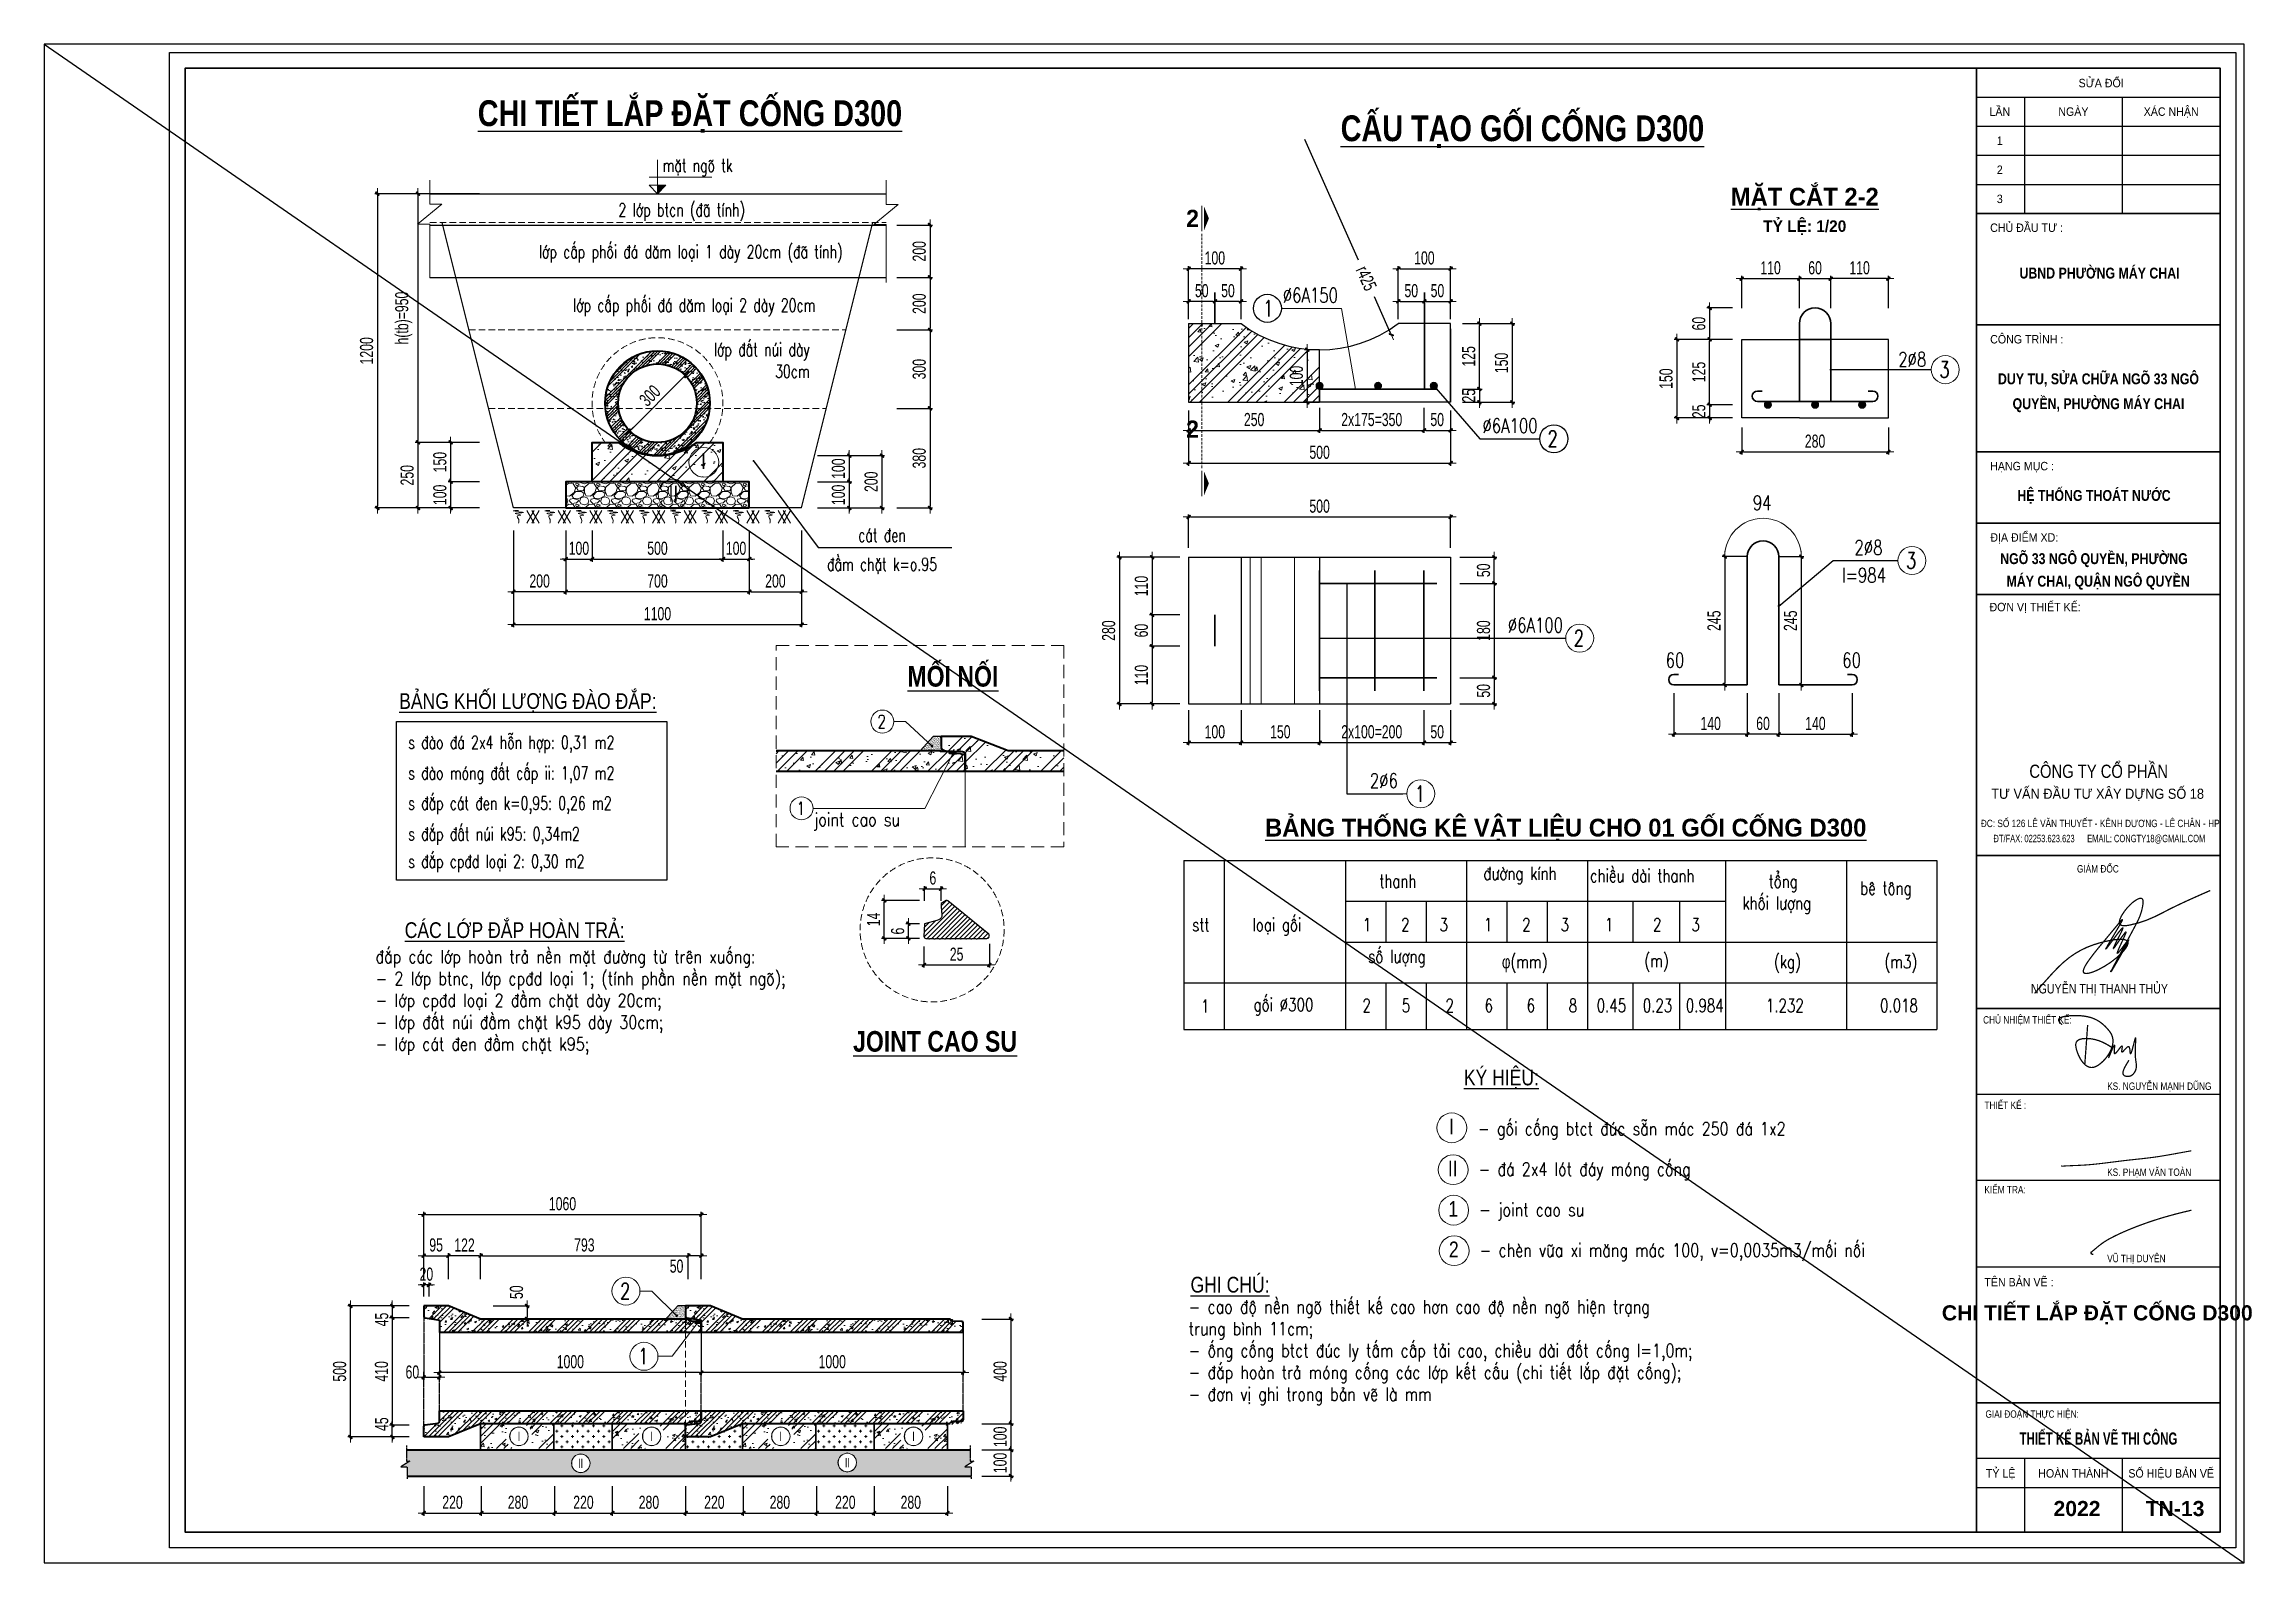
# Model space of a CAD drawing. Header units: inches. Extents: x 144032 to 217447, y 5454 to 57833.
# Drawn here: x 168775 to 177205, y 11905 to 17704 of the extents above; entities that cross this region are included whole.
import ezdxf
from ezdxf.enums import TextEntityAlignment as Align

# ---------------------------------------------------------------- set-up
doc = ezdxf.new("R2010")
doc.units = ezdxf.units.IN
doc.header["$MEASUREMENT"] = 0
doc.linetypes.add('HIDDEN', pattern=[0.375, 0.25, -0.125])
doc.linetypes.add('HIDDENX2', pattern=[0.75, 0.5, -0.25])
for name, color, linetype, lineweight in [('2 - Text2', 2, 'Continuous', 20), ('CAT1', 2, 'Continuous', 40), ('dim', 33, 'Continuous', 15), ('ISO', 153, 'Continuous', 13), ('JOINT TAM GIAC', 151, 'Continuous', 25), ('KHUAT', 61, 'HIDDENX2', 25), ('LC Dim', 8, 'Continuous', 18), ('LC Hatch', 252, 'Continuous', 9), ('LC ISO', 153, 'Continuous', 13), ('LC Khac', 4, 'Continuous', 9), ('LC MANH DUT', 35, 'HIDDEN', 5), ('LC Net dam 1', 30, 'Continuous', 30), ('LC Net dam2', 6, 'Continuous', 40), ('LC Net manh', 9, 'Continuous', 5), ('LC Net thay', 7, 'Continuous', 25), ('LC Text1', 3, 'Continuous', 20), ('LC Text2', 7, 'Continuous', 25), ('THEP', 1, 'Continuous', 35), ('THEP VONG NGOAI', 21, 'Continuous', 30), ('to', 7, 'Continuous', 15)]:
    doc.layers.add(name, color=color, linetype=linetype, lineweight=lineweight)
for name, color, linetype in [('BT7-THAY', 7, 'Continuous'), ('ENTTNTHIETKE1', 2, 'Continuous'), ('GHICHU', 7, 'Continuous'), ('KHUNGTEN', 5, 'Continuous'), ('NETTHAY', 7, 'Continuous'), ('T.bao', 6, 'Continuous'), ('TXT', 5, 'Continuous')]:
    doc.layers.add(name, color=color, linetype=linetype)
doc.layers.add('KCS_Plotter', color=11, linetype='Continuous', plot=False)
doc.styles.add('EG 1', font='')
doc.styles.add('General text 2', font='arial.ttf')
doc.styles.add('HOATBIF', font='hoatbif.shx', dxfattribs={"width": 0.7})
doc.styles.add('LC 1', font='')
doc.styles.add('LC 3', font='vnsimli.shx', dxfattribs={"width": 0.75})
doc.styles.add('LC3', font='', dxfattribs={"width": 0.8})
doc.styles.add('style1', font='')
doc.styles.add('T2', font='', dxfattribs={"width": 0.8})
doc.styles.add('THANG2', font='')
doc.styles.add('TXTDIM', font='', dxfattribs={"width": 0.7})
doc.styles.add('VnAvantH-B', font='')
doc.styles.get('EG 1').set_extended_font_data('.VnAvantH', bold=True)
doc.styles.get('LC 1').set_extended_font_data('.VnAvantH', bold=True)
doc.styles.get('LC3').set_extended_font_data('.VnArialH', bold=True)
doc.styles.get('style1').set_extended_font_data('.VnAvantH')
doc.styles.get('T2').set_extended_font_data('.VnArialH')
doc.styles.get('THANG2').set_extended_font_data('.VnHelvetInsH', bold=True)
doc.styles.get('TXTDIM').set_extended_font_data('.VnArial')
doc.styles.get('VnAvantH-B').set_extended_font_data('.VnAvantH', bold=True)
doc.dimstyles.new('1-100(1-25)', dxfattribs={"dimscale": 25, "dimtxt": 2.5, "dimasz": 0.35, "dimexe": 0.5, "dimexo": 0, "dimgap": 0.8, "dimtad": 1, "dimdec": 0, "dimzin": 0, "dimdsep": 46, "dimtxsty": 'HOATBIF', "dimblk1": 'DOT', "dimblk2": 'DOT', "dimsah": 1, "dimcen": -1, "dimdle": 1, "dimclrd": 256, "dimclre": 256, "dimclrt": 4, "dimadec": 3, "dimazin": 2, "dimtfac": 0.333333, "dimtdec": 0, "dimtix": 1, "dimtmove": 2, "dimatfit": 3, "dimldrblk": 'DOT', "dimfxl": 1, "dimtvp": 0.833333, "dimtolj": 1, "dimtzin": 0, "dimarcsym": 0})
doc.dimstyles.new('DIM 20', dxfattribs={"dimscale": 20, "dimtxt": 2, "dimasz": 0.3, "dimexe": 0.5, "dimexo": 0, "dimgap": 0.5, "dimtad": 1, "dimdec": 0, "dimzin": 12, "dimdsep": 46, "dimtxsty": 'TXTDIM', "dimblk": 'SLASH', "dimcen": 1.5, "dimclrd": 144, "dimclre": 144, "dimclrt": 1, "dimadec": 0, "dimazin": 0, "dimtfac": 1, "dimtdec": 0, "dimtix": 1, "dimtmove": 0, "dimatfit": 3, "dimldrblk": 'DOT', "dimfxl": 2, "dimtolj": 1, "dimtzin": 0, "dimlwd": 9, "dimlwe": 9, "dimarcsym": 1})
pattern_1 = [(50, (160766.94, 44495.24), (145.74774, -12.75127), [15.24, -167.64]), (355, (160766.94, 44495.24), (-28.19426, 152.8453), [12.192, -134.112]), (100.451, (160779.09, 44494.18), (117.554, 140.09335), [12.952, -142.472]), (50, (160926.94, 44655.24), (145.74774, -12.75127), [15.24, -167.64]), (355, (160926.94, 44655.24), (-28.19426, 152.8453), [12.192, -134.112]), (100.451, (160939.09, 44654.18), (117.554, 140.09335), [12.952, -142.472]), (46.1842, (160766.94, 44535.88), (216.8632, -33.6339), [22.86, -251.46]), (96.6356, (160785.01, 44533.08), (189.9234, 197.9404), [19.428, -213.708]), (351.184, (160766.94, 44535.88), (189.9237, 197.9401), [18.288, -201.168]), (46.1842, (160926.94, 44695.88), (216.8632, -33.6339), [22.86, -251.46]), (96.6356, (160945.01, 44693.08), (189.9234, 197.9404), [19.428, -213.708]), (351.184, (160926.94, 44695.88), (189.9237, 197.9401), [18.288, -201.168]), (21, (160787.26, 44525.72), (121.2919, -81.8124), [15.24, -167.64]), (326, (160787.26, 44525.72), (49.4416, 147.3504), [12.192, -134.112]), (71.4514, (160797.37, 44518.9), (170.7332, 65.5383), [12.952, -142.472]), (21, (160947.26, 44685.72), (121.2919, -81.8124), [15.24, -167.64]), (326, (160947.26, 44685.72), (49.4416, 147.3504), [12.192, -134.112]), (71.4514, (160957.37, 44678.9), (170.7332, 65.5383), [12.952, -142.472]), (37.5, (160766.94, 44495.24), (2.47088, 67.64403), [0, -132.4864, 0, -136.144, 0, -134.62]), (7.5, (160766.94, 44495.24), (53.45573, 80.14446), [0, -77.6224, 0, -129.4384, 0, -51.308]), (327.5, (160721.63, 44495.24), (108.47248, -4.582995), [0, -50.8, 0, -158.496, 0, -210.312]), (317.5, (160701.31, 44495.24), (118.50335, 20.3412), [0, -66.04, 0, -105.2576, 0, -149.352]), (45, (160766.94, 44495.24), (-107.7631, 107.7631), []), (45, (160802.86, 44495.24), (-107.7631, 107.7631), []), (45, (160838.78, 44495.24), (-107.7631, 107.7631), []), (45, (160874.7, 44495.24), (-107.7631, 107.7631), [])]
pattern_2 = [(50, (166335.13, 42119.985), (109.3108, -9.56345), [11.43, -125.73]), (355, (166335.13, 42119.98), (-21.1457, 114.634), [9.144, -100.584]), (100.451, (166344.24, 42119.19), (88.1655, 105.07), [9.714, -106.854]), (50, (166455.13, 42239.985), (109.3108, -9.56345), [11.43, -125.73]), (355, (166455.13, 42239.98), (-21.1457, 114.634), [9.144, -100.584]), (100.451, (166464.24, 42239.19), (88.1655, 105.07), [9.714, -106.854]), (46.1842, (166335.13, 42150.46), (162.6474, -25.2254), [17.145, -188.595]), (96.6356, (166348.69, 42148.36), (142.4425, 148.4553), [14.571, -160.281]), (351.184, (166335.13, 42150.46), (142.4428, 148.4551), [13.716, -150.876]), (46.1842, (166455.13, 42270.46), (162.6474, -25.2254), [17.145, -188.595]), (96.6356, (166468.69, 42268.36), (142.4425, 148.4553), [14.571, -160.281]), (351.184, (166455.13, 42270.46), (142.4428, 148.4551), [13.716, -150.876]), (21, (166350.37, 42142.845), (90.96893, -61.3593), [11.43, -125.73]), (326, (166350.37, 42142.84), (37.0812, 110.5128), [9.144, -100.584]), (71.4514, (166357.95, 42137.73), (128.0499, 49.1537), [9.714, -106.854]), (21, (166470.37, 42262.845), (90.96893, -61.3593), [11.43, -125.73]), (326, (166470.37, 42262.84), (37.0812, 110.5128), [9.144, -100.584]), (71.4514, (166477.95, 42257.73), (128.0499, 49.1537), [9.714, -106.854]), (37.5, (166335.13, 42119.985), (1.85316, 50.733023), [0, -99.3648, 0, -102.108, 0, -100.965]), (7.5, (166335.13, 42119.985), (40.0918, 60.10834), [0, -58.2168, 0, -97.0788, 0, -38.481]), (327.5, (166301.147, 42119.985), (81.354357, -3.437246), [0, -38.1, 0, -118.872, 0, -157.734]), (317.5, (166285.91, 42119.985), (88.87751, 15.2559), [0, -49.53, 0, -78.9432, 0, -112.014]), (45, (166335.13, 42119.98), (-80.8223, 80.8223), []), (45, (166362.07, 42119.98), (-80.8223, 80.8223), []), (45, (166389.01, 42119.98), (-80.8223, 80.8223), []), (45, (166415.95, 42119.98), (-80.8223, 80.8223), [])]
pattern_3 = [(50, (167335.13, 42119.985), (109.3108, -9.56345), [11.43, -125.73]), (355, (167335.13, 42119.98), (-21.1457, 114.634), [9.144, -100.584]), (100.451, (167344.24, 42119.19), (88.1655, 105.07), [9.714, -106.854]), (50, (167455.13, 42239.985), (109.3108, -9.56345), [11.43, -125.73]), (355, (167455.13, 42239.98), (-21.1457, 114.634), [9.144, -100.584]), (100.451, (167464.24, 42239.19), (88.1655, 105.07), [9.714, -106.854]), (46.1842, (167335.13, 42150.46), (162.6474, -25.2254), [17.145, -188.595]), (96.6356, (167348.69, 42148.36), (142.4425, 148.4553), [14.571, -160.281]), (351.184, (167335.13, 42150.46), (142.4428, 148.4551), [13.716, -150.876]), (46.1842, (167455.13, 42270.46), (162.6474, -25.2254), [17.145, -188.595]), (96.6356, (167468.69, 42268.36), (142.4425, 148.4553), [14.571, -160.281]), (351.184, (167455.13, 42270.46), (142.4428, 148.4551), [13.716, -150.876]), (21, (167350.37, 42142.845), (90.96893, -61.3593), [11.43, -125.73]), (326, (167350.37, 42142.84), (37.0812, 110.5128), [9.144, -100.584]), (71.4514, (167357.95, 42137.73), (128.0499, 49.1537), [9.714, -106.854]), (21, (167470.37, 42262.845), (90.96893, -61.3593), [11.43, -125.73]), (326, (167470.37, 42262.84), (37.0812, 110.5128), [9.144, -100.584]), (71.4514, (167477.95, 42257.73), (128.0499, 49.1537), [9.714, -106.854]), (37.5, (167335.13, 42119.985), (1.85316, 50.733023), [0, -99.3648, 0, -102.108, 0, -100.965]), (7.5, (167335.13, 42119.985), (40.0918, 60.10834), [0, -58.2168, 0, -97.0788, 0, -38.481]), (327.5, (167301.147, 42119.985), (81.354357, -3.437246), [0, -38.1, 0, -118.872, 0, -157.734]), (317.5, (167285.91, 42119.985), (88.87751, 15.2559), [0, -49.53, 0, -78.9432, 0, -112.014]), (45, (167335.13, 42119.98), (-80.8223, 80.8223), []), (45, (167362.07, 42119.98), (-80.8223, 80.8223), []), (45, (167389.01, 42119.98), (-80.8223, 80.8223), []), (45, (167415.95, 42119.98), (-80.8223, 80.8223), [])]

msp = doc.modelspace()

# ---------------------------------------------------------------- texts
at = {"layer": 'GHICHU', "color": 0, "style": 'THANG2'}
for s, height, p in [('chi tiÕt l¾p ®Æt cèng d300', 57.717, (176614.3, 12831.1)), ('2022', 57.72, (176536.9, 12084)), ('TN-13', 57.72, (176911.4, 12084))]:
    msp.add_text(s, height=height, dxfattribs=at).set_placement(p, align=Align.CENTER)
at = {"layer": 'LC Text1', "color": 3, "style": 'LC 3', "width": 0.7}
for s, p in [('2 líp btcn (®· tÝnh)', (171450.4, 17046.3)), ('líp cÊp phèi ®¸ d¨m lo¹i 1 dµy 20cm (®· tÝnh)', (171822.9, 16886.3)), ('líp cÊp phèi ®¸ d¨m lo¹i 2 dµy 20cm', (171719.4, 16682.3))]:
    msp.add_text(s, height=50, dxfattribs=at).set_placement(p, align=Align.RIGHT)
for s, p in [('c¸t ®en', (171973.8, 15804.2)), ('®Çm chÆt k=o.95', (171973.8, 15693.2))]:
    msp.add_text(s, height=50, dxfattribs=at).set_placement(p, align=Align.CENTER)
at = {"layer": 'LC Text1', "color": 3, "style": 'LC 3'}
for s, width, p in [('s ®µo ®¸ 2x4 hçn hîp: 0,31 m2', 0.7, (170164.5, 15013.2)), ('s ®µo mãng ®Êt cÊp ii: 1,07 m2', 0.7, (170164.5, 14896.4)), ('s ®¾p c¸t ®en k=0,95: 0,26 m2', 0.7, (170164.5, 14781)), ('joint cao su', 0.8, (171713.5, 14718.5)), ('s ®¾p ®Êt nói k95: 0,34m2', 0.7, (170164.5, 14663.8)), ('s ®¾p cp®d lo¹i 2: 0,30 m2', 0.7, (170164.5, 14558.8)), ('- gèi cèng btct ®óc s½n m¸c 250 ®¸ 1x2', 0.8, (174250, 13538.1)), ('- ®¸ 2x4 lãt ®¸y mãng cèng', 0.8, (174252.1, 13383.5)), ('- joint cao su', 0.8, (174254.1, 13228.9)), ('- chÌn v÷a xi m¨ng m¸c 100, v=0,0035m3/mèi nèi', 0.8, (174256.1, 13074.4))]:
    msp.add_text(s, height=50, dxfattribs=dict(at, width=width)).set_placement(p)
at = {"layer": 'LC Text1', "style": 'LC 3', "width": 0.75}
for s, p in [('2', (173808.4, 14008.4)), ('5', (173958.7, 14008.4)), ('2', (174125.7, 14008.4)), ('6', (174274.8, 14008.4)), ('6', (174435.3, 14008.4)), ('8', (174595.9, 14008.4)), ('0.45', (174702.9, 14008.4)), ('0.23', (174878.8, 14008.4)), ('0.984', (175043.2, 14008.4)), ('1.232', (175349, 14008.4)), ('0.018', (175784.8, 14008.4))]:
    msp.add_text(s, height=50, dxfattribs=at).set_placement(p)
at = {"layer": 'LC Text1', "color": 3, "insert": (171697.6, 16563.1), "char_height": 50, "width": 415.476, "attachment_point": 3, "style": 'LC 3'}
msp.add_mtext('{\\W0.7;líp ®Êt nói dµy 30cm}', dxfattribs=at)
at = {"layer": 'LC Text1', "char_height": 50, "width": 725.023, "attachment_point": 1, "style": 'LC 3'}
for s, insert in [('thanh', (173872.7, 14533.3)), ('®\xadêng kÝnh', (174270.2, 14563)), ('chiÒu dµi thanh', (174677.3, 14554.3)), ('\\pi294.21;tæng \\P\\pi194.21;khèi l\xadîng', (175065.2, 14532.9)), ('bª t«ng', (175709, 14506.6)), ('stt', (173158.1, 14367.1)), ('lo¹i gèi', (173388.5, 14367.1)), ('1', (173809.5, 14367.1)), ('2', (173956.1, 14367.1)), ('3', (174102.7, 14367.1)), ('1', (174271.8, 14367.1)), ('2', (174418.4, 14367.1)), ('3', (174564.9, 14367.1)), ('1', (174734.1, 14367.1)), ('2', (174917.9, 14367.1)), ('3', (175064.5, 14367.1)), ('sè l\xadîng', (173830.5, 14246.1)), ('{\\fSymbol|b0|i0|c2|p18;f}(mm)', (174340.9, 14225.4)), ('(m)', (174884.6, 14229.2)), ('(kg)', (175379.5, 14225.4)), ('(m3)', (175801.5, 14225.4)), ('1', (173191.8, 14056.1)), ('gèi %%C300', (173392.9, 14061.9))]:
    msp.add_mtext(s, dxfattribs=dict(at, insert=insert))
at = {"layer": 'LC Text1', "color": 3, "attachment_point": 1, "rotation": 359.99922, "style": 'LC 3'}
for s, insert, char_height, width in [('{\\W0.8;®¾p c¸c líp hoµn tr¶ nÒn mÆt ®\xadêng tõ trªn xuèng:\\P- 2 líp btnc, líp cp®d lo¹i 1; (tÝnh phÇn nÒn mÆt ngâ);\\P- líp cp®d lo¹i 2 ®Çm chÆt dµy 20cm;\\P- líp ®Êt nói ®Çm chÆt k95 dµy 30cm;\\P- líp c¸t ®en ®Çm chÆt k95;}', (170040, 14245), 50.002, 1507.031), ('{\\W0.8;- cao ®é nÒn ngâ thiÕt kÕ cao h¬n cao ®é nÒn ngâ hiÖn tr¹ng trung b×nh 11cm;\\P- èng cèng btct ®óc ly tÊm cÊp t¶i cao, chiÒu dµi ®èt cèng l=1,0m;\\P- ®¾p hoµn tr¶ mãng cèng c¸c líp kÕt cÊu (chi tiÕt l¾p ®Æt cèng);\\P- ®¬n vÞ ghi trong b¶n vÏ lµ mm}', (173145, 12908), 50, 2000.686)]:
    msp.add_mtext(s, dxfattribs=dict(at, insert=insert, char_height=char_height, width=width))
at = {"layer": 'LC Text2', "ltscale": 100, "style": 'LC 3', "width": 0.75}
for s, height, p in [('1', 61.1, (173448.5, 16695.2)), ('3', 61.1, (176030.8, 16461.1)), ('2', 61.1, (174534.8, 16197.1)), ('3', 61.1, (175903.4, 15732.2)), ('2', 61.1, (174634.9, 15435.9)), ('2', 50.1, (171972.6, 15117.4)), ('1', 61.1, (174028, 14841.8)), ('1', 50.1, (171664, 14786.2)), ('2', 61.1, (170993, 12943.1)), ('1', 61.1, (171061.9, 12694.1))]:
    msp.add_text(s, height=height, dxfattribs=at).set_placement(p, align=Align.MIDDLE_CENTER)
at = {"layer": 'LC Text2', "linetype": 'ByBlock', "style": 'LC 3', "width": 0.75}
for s, p in [('%%C6A150', (173504.1, 16717.4)), ('2%%C8', (175854.4, 16472.8)), ('%%C6A100', (174266.4, 16219.3)), ('2%%C8', (175687, 15754.4)), ('l=984 ', (175639.5, 15648.4)), ('%%C6A100', (174363.4, 15458.1)), ('2%%C6', (173836.6, 14864))]:
    msp.add_text(s, height=55.56, dxfattribs=at).set_placement(p)
at = {"layer": 'LC Text2', "style": 'T2', "width": 0.8}
for s, p in [('i', (171282.8, 16082.4)), ('ii', (171158.8, 15957.7)), ('%%Ub¶ng khèi l\xadîng ®µo ®¾p:', (170130.1, 15165.8)), ('%%Uký hiÖu:', (174195.6, 13728.5)), ('i', (174138.9, 13541.3)), ('ii', (174134.6, 13381.3)), ('1', (174136.6, 13226.7)), ('2', (174138.6, 13072.1))]:
    msp.add_text(s, height=60, dxfattribs=at).set_placement(p)
for s, height, p in [('%%Uc¸c líp ®¾p hoµn tr¶:', 60.002, (170151.2, 14291.2)), ('%%Ughi chó:', 60, (173151.9, 12937.5, 0))]:
    msp.add_text(s, height=height, rotation=359.99922, dxfattribs=at).set_placement(p)
at = {"layer": 'LC Text2', "linetype": 'ByBlock', "char_height": 55.56, "width": 209.214, "attachment_point": 1, "style": 'LC 3'}
for s, insert in [('94', (175299.2, 15980.6)), ('60', (174966.2, 15379.8)), ('60', (175640.7, 15379.8))]:
    msp.add_mtext(s, dxfattribs=dict(at, insert=insert))

# ---------------------------------------------------------------- blocks, each defined once
blk = doc.blocks.new('_Dot')
at = {"color": 0, "linetype": 'ByBlock', "lineweight": -2}
blk.add_line((-0.5, 0), (-1, 0), dxfattribs=at)
at = {"color": 0, "linetype": 'ByBlock', "const_width": 0.5}
blk.add_lwpolyline([(-0.25, 0, 1), (0.25, 0, 1)], format="xyb", close=True, dxfattribs=at)
blk = doc.blocks.new('SLASH')
at = {"layer": 'dim', "color": 16, "linetype": 'Continuous'}
for p, q in [((-1.2, 0), (1.2, 0)), ((-0.6, -0.6), (0.6, 0.6))]:
    blk.add_line(p, q, dxfattribs=at)
blk = doc.blocks.new('TIEUDE1')
at = {"layer": '2 - Text2', "color": 7, "style": 'EG 1'}
blk.add_attdef('TIªU§Ò', text='', height=5, dxfattribs=at).set_placement((0, 0), align=Align.BOTTOM_CENTER)
blk.add_attdef('TL', text='', height=3, dxfattribs=at).set_placement((0, -2), align=Align.TOP_CENTER)
blk = doc.blocks.new('DOT')
at = {"layer": 'LC Dim'}
blk.add_line((-3, 0), (3, 0), dxfattribs=at)
at = {"layer": 'LC Dim', "color": 4}
blk.add_line((-1, -1), (1, 1), dxfattribs=at)
blk.add_lwpolyline([(0.5, 1), (-1, -0.5), (-0.5, -1), (1, 0.5)], close=True, dxfattribs=at)
blk = doc.blocks.new('*D719')
at = {"layer": 'Defpoints', "color": 0, "ltscale": 2, "transparency": 16777216}
for p in [(169943.8, 12886.4), (170168.7, 12886.4), (170168.7, 12386.4)]:
    blk.add_point(p, dxfattribs=at)
at = {"layer": 'LC Dim', "lineweight": -2, "ltscale": 2, "transparency": 16777216}
for p, q in [((170168.7, 12886.4), (169933.8, 12886.4)), ((169943.8, 12393.4), (169943.8, 12879.4)), ((170168.7, 12386.4), (169933.8, 12386.4))]:
    blk.add_line(p, q, dxfattribs=at)
at = {"layer": 'LC Dim', "lineweight": -2, "ltscale": 2, "transparency": 16777216, "xscale": 7, "yscale": 7, "zscale": 7}
for p, rotation in [((169943.8, 12886.4), 90), ((169943.8, 12386.4), 270)]:
    blk.add_blockref('DOT', p, dxfattribs=dict(at, rotation=rotation))
at = {"layer": 'LC Dim', "color": 4, "ltscale": 2, "transparency": 16777216, "insert": (169902.8, 12636.4), "char_height": 50, "attachment_point": 5, "rotation": 90, "style": 'HOATBIF'}
blk.add_mtext('\\A1;500', dxfattribs=at)
blk = doc.blocks.new('*D720')
at = {"layer": 'Defpoints', "color": 0, "ltscale": 2, "transparency": 16777216}
for p in [(170283.8, 12762.5), (171283.8, 12762.5), (170283.8, 12632.2)]:
    blk.add_point(p, dxfattribs=at)
at = {"layer": 'LC Dim', "lineweight": -2, "ltscale": 2, "transparency": 16777216}
for p, q in [((170283.8, 12762.5), (170283.8, 12622.2)), ((171283.8, 12762.5), (171283.8, 12622.2)), ((171276.8, 12632.2), (170290.8, 12632.2))]:
    blk.add_line(p, q, dxfattribs=at)
at = {"layer": 'LC Dim', "lineweight": -2, "ltscale": 2, "transparency": 16777216, "xscale": 7, "yscale": 7, "zscale": 7, "rotation": 180}
blk.add_blockref('DOT', (170283.8, 12632.2), dxfattribs=at)
at = {"layer": 'LC Dim', "lineweight": -2, "ltscale": 2, "transparency": 16777216, "xscale": 7, "yscale": 7, "zscale": 7}
blk.add_blockref('DOT', (171283.8, 12632.2), dxfattribs=at)
at = {"layer": 'LC Dim', "color": 4, "ltscale": 2, "transparency": 16777216, "insert": (170783.8, 12673.2), "char_height": 50, "attachment_point": 5, "style": 'HOATBIF'}
blk.add_mtext('\\A1;1000', dxfattribs=at)
blk = doc.blocks.new('*D721')
at = {"layer": 'Defpoints', "color": 0, "ltscale": 2, "transparency": 16777216}
for p in [(170223.8, 12670), (170283.8, 12670), (170283.8, 12613.8)]:
    blk.add_point(p, dxfattribs=at)
at = {"layer": 'LC Dim', "lineweight": -2, "ltscale": 2, "transparency": 16777216}
for p, q in [((170223.8, 12670), (170223.8, 12603.8)), ((170283.8, 12670), (170283.8, 12603.8)), ((170230.8, 12613.8), (170276.8, 12613.8))]:
    blk.add_line(p, q, dxfattribs=at)
at = {"layer": 'LC Dim', "lineweight": -2, "ltscale": 2, "transparency": 16777216, "xscale": 7, "yscale": 7, "zscale": 7, "rotation": 180}
blk.add_blockref('DOT', (170223.8, 12613.8), dxfattribs=at)
at = {"layer": 'LC Dim', "lineweight": -2, "ltscale": 2, "transparency": 16777216, "xscale": 7, "yscale": 7, "zscale": 7}
blk.add_blockref('DOT', (170283.8, 12613.8), dxfattribs=at)
at = {"layer": 'LC Dim', "color": 4, "ltscale": 2, "transparency": 16777216, "insert": (170180.5, 12633.8), "char_height": 50, "attachment_point": 5, "style": 'HOATBIF'}
blk.add_mtext('\\A1;60', dxfattribs=at)
blk = doc.blocks.new('*D722')
at = {"layer": 'Defpoints', "color": 0, "ltscale": 2, "transparency": 16777216}
for p in [(170223.8, 12966.4), (170223.8, 12922.7), (170244.2, 12922.7)]:
    blk.add_point(p, dxfattribs=at)
at = {"layer": 'LC Dim', "lineweight": -2, "ltscale": 2, "transparency": 16777216}
for p, q in [((170216.8, 12966.4), (170209.8, 12966.4)), ((170223.8, 12922.7), (170223.8, 12976.4)), ((170244.2, 12966.4), (170223.8, 12966.4)), ((170244.2, 12922.7), (170244.2, 12976.4)), ((170251.2, 12966.4), (170258.2, 12966.4))]:
    blk.add_line(p, q, dxfattribs=at)
at = {"layer": 'LC Dim', "lineweight": -2, "ltscale": 2, "transparency": 16777216, "xscale": 7, "yscale": 7, "zscale": 7}
blk.add_blockref('DOT', (170223.8, 12966.4), dxfattribs=at)
at = {"layer": 'LC Dim', "lineweight": -2, "ltscale": 2, "transparency": 16777216, "xscale": 7, "yscale": 7, "zscale": 7, "rotation": 180}
blk.add_blockref('DOT', (170244.2, 12966.4), dxfattribs=at)
at = {"layer": 'LC Dim', "color": 4, "ltscale": 2, "transparency": 16777216, "insert": (170234, 13007.4), "char_height": 50, "attachment_point": 5, "style": 'HOATBIF'}
blk.add_mtext('\\A1;20', dxfattribs=at)
blk = doc.blocks.new('*D723')
at = {"layer": 'Defpoints', "color": 0, "ltscale": 2, "transparency": 16777216}
for p in [(170103.8, 12841.4), (170168.7, 12886.4), (170168.7, 12841.4)]:
    blk.add_point(p, dxfattribs=at)
at = {"layer": 'LC Dim', "lineweight": -2, "ltscale": 2, "transparency": 16777216}
for p, q in [((170103.8, 12893.4), (170103.8, 12900.4)), ((170168.7, 12886.4), (170093.8, 12886.4)), ((170168.7, 12841.4), (170093.8, 12841.4)), ((170103.8, 12886.4), (170103.8, 12841.4)), ((170103.8, 12834.4), (170103.8, 12827.4))]:
    blk.add_line(p, q, dxfattribs=at)
at = {"layer": 'LC Dim', "lineweight": -2, "ltscale": 2, "transparency": 16777216, "xscale": 7, "yscale": 7, "zscale": 7}
for p, rotation in [((170103.8, 12886.4), 270), ((170103.8, 12841.4), 90)]:
    blk.add_blockref('DOT', p, dxfattribs=dict(at, rotation=rotation))
at = {"layer": 'LC Dim', "color": 4, "ltscale": 2, "transparency": 16777216, "insert": (170063.8, 12834.5), "char_height": 50, "attachment_point": 5, "rotation": 90, "style": 'HOATBIF'}
blk.add_mtext('\\A1;45', dxfattribs=at)
blk = doc.blocks.new('*D724')
at = {"layer": 'Defpoints', "color": 0, "ltscale": 2, "transparency": 16777216}
for p in [(170103.8, 12431.4), (170168.7, 12431.4), (170168.7, 12386.4)]:
    blk.add_point(p, dxfattribs=at)
at = {"layer": 'LC Dim', "lineweight": -2, "ltscale": 2, "transparency": 16777216}
for p, q in [((170168.7, 12431.4), (170093.8, 12431.4)), ((170103.8, 12438.4), (170103.8, 12445.4)), ((170103.8, 12386.4), (170103.8, 12431.4)), ((170168.7, 12386.4), (170093.8, 12386.4)), ((170103.8, 12379.4), (170103.8, 12372.4))]:
    blk.add_line(p, q, dxfattribs=at)
at = {"layer": 'LC Dim', "lineweight": -2, "ltscale": 2, "transparency": 16777216, "xscale": 7, "yscale": 7, "zscale": 7}
for p, rotation in [((170103.8, 12431.4), 270), ((170103.8, 12386.4), 90)]:
    blk.add_blockref('DOT', p, dxfattribs=dict(at, rotation=rotation))
at = {"layer": 'LC Dim', "color": 4, "ltscale": 2, "transparency": 16777216, "insert": (170063.8, 12434.8), "char_height": 50, "attachment_point": 5, "rotation": 90, "style": 'HOATBIF'}
blk.add_mtext('\\A1;45', dxfattribs=at)
blk = doc.blocks.new('*D725')
at = {"layer": 'Defpoints', "color": 0, "ltscale": 2, "transparency": 16777216}
for p in [(170168.7, 12841.4), (170103.8, 12431.4), (170168.7, 12431.4)]:
    blk.add_point(p, dxfattribs=at)
at = {"layer": 'LC Dim', "lineweight": -2, "ltscale": 2, "transparency": 16777216}
for p, q in [((170168.7, 12841.4), (170093.8, 12841.4)), ((170103.8, 12834.4), (170103.8, 12438.4)), ((170168.7, 12431.4), (170093.8, 12431.4))]:
    blk.add_line(p, q, dxfattribs=at)
at = {"layer": 'LC Dim', "lineweight": -2, "ltscale": 2, "transparency": 16777216, "xscale": 7, "yscale": 7, "zscale": 7}
for p, rotation in [((170103.8, 12841.4), 90), ((170103.8, 12431.4), 270)]:
    blk.add_blockref('DOT', p, dxfattribs=dict(at, rotation=rotation))
at = {"layer": 'LC Dim', "color": 4, "ltscale": 2, "transparency": 16777216, "insert": (170062.8, 12636.4), "char_height": 50, "attachment_point": 5, "rotation": 90, "style": 'HOATBIF'}
blk.add_mtext('\\A1;410', dxfattribs=at)
blk = doc.blocks.new('*D726')
at = {"layer": 'Defpoints', "color": 0, "ltscale": 2, "transparency": 16777216}
for p in [(171283.8, 12762.5), (172283.8, 12762.5), (171283.8, 12632.2)]:
    blk.add_point(p, dxfattribs=at)
at = {"layer": 'LC Dim', "lineweight": -2, "ltscale": 2, "transparency": 16777216}
for p, q in [((171283.8, 12762.5), (171283.8, 12622.2)), ((172283.8, 12762.5), (172283.8, 12622.2)), ((172276.8, 12632.2), (171290.8, 12632.2))]:
    blk.add_line(p, q, dxfattribs=at)
at = {"layer": 'LC Dim', "lineweight": -2, "ltscale": 2, "transparency": 16777216, "xscale": 7, "yscale": 7, "zscale": 7, "rotation": 180}
blk.add_blockref('DOT', (171283.8, 12632.2), dxfattribs=at)
at = {"layer": 'LC Dim', "lineweight": -2, "ltscale": 2, "transparency": 16777216, "xscale": 7, "yscale": 7, "zscale": 7}
blk.add_blockref('DOT', (172283.8, 12632.2), dxfattribs=at)
at = {"layer": 'LC Dim', "color": 4, "ltscale": 2, "transparency": 16777216, "insert": (171783.8, 12673.2), "char_height": 50, "attachment_point": 5, "style": 'HOATBIF'}
blk.add_mtext('\\A1;1000', dxfattribs=at)
blk = doc.blocks.new('*D727')
at = {"layer": 'Defpoints', "color": 0, "ltscale": 2, "transparency": 16777216}
for p in [(171982.3, 14434.5), (172117.5, 14434.5), (172117.5, 14289.5)]:
    blk.add_point(p, dxfattribs=at)
at = {"layer": 'LC Dim', "lineweight": -2, "ltscale": 2, "transparency": 16777216}
for p, q in [((172117.5, 14434.5), (171972.3, 14434.5)), ((171982.3, 14296.5), (171982.3, 14427.5)), ((172117.5, 14289.5), (171972.3, 14289.5))]:
    blk.add_line(p, q, dxfattribs=at)
at = {"layer": 'LC Dim', "lineweight": -2, "ltscale": 2, "transparency": 16777216, "xscale": 7, "yscale": 7, "zscale": 7}
for p, rotation in [((171982.3, 14434.5), 90), ((171982.3, 14289.5), 270)]:
    blk.add_blockref('DOT', p, dxfattribs=dict(at, rotation=rotation))
at = {"layer": 'LC Dim', "color": 4, "ltscale": 2, "transparency": 16777216, "insert": (171941.3, 14362), "char_height": 50, "attachment_point": 5, "rotation": 90, "style": 'HOATBIF'}
blk.add_mtext('\\A1;14', dxfattribs=at)
blk = doc.blocks.new('*D728')
at = {"layer": 'Defpoints', "color": 0, "ltscale": 2, "transparency": 16777216}
for p in [(172074.8, 14345.5), (172117.5, 14345.5), (172117.5, 14289.5)]:
    blk.add_point(p, dxfattribs=at)
at = {"layer": 'LC Dim', "lineweight": -2, "ltscale": 2, "transparency": 16777216}
for p, q in [((172117.5, 14345.5), (172064.8, 14345.5)), ((172074.8, 14296.5), (172074.8, 14338.5)), ((172117.5, 14289.5), (172064.8, 14289.5))]:
    blk.add_line(p, q, dxfattribs=at)
at = {"layer": 'LC Dim', "lineweight": -2, "ltscale": 2, "transparency": 16777216, "xscale": 7, "yscale": 7, "zscale": 7}
for p, rotation in [((172074.8, 14345.5), 90), ((172074.8, 14289.5), 270)]:
    blk.add_blockref('DOT', p, dxfattribs=dict(at, rotation=rotation))
at = {"layer": 'LC Dim', "color": 4, "ltscale": 2, "transparency": 16777216, "insert": (172033.8, 14317.5), "char_height": 50, "attachment_point": 5, "rotation": 90, "style": 'HOATBIF'}
blk.add_mtext('\\A1;6', dxfattribs=at)
blk = doc.blocks.new('*D729')
at = {"layer": 'Defpoints', "color": 0, "ltscale": 2, "transparency": 16777216}
for p in [(172133.7, 14259.3), (172383.7, 14268.6), (172383.7, 14188.1)]:
    blk.add_point(p, dxfattribs=at)
at = {"layer": 'LC Dim', "lineweight": -2, "ltscale": 2, "transparency": 16777216}
for p, q in [((172133.7, 14259.3), (172133.7, 14178.1)), ((172383.7, 14268.6), (172383.7, 14178.1)), ((172140.7, 14188.1), (172376.7, 14188.1))]:
    blk.add_line(p, q, dxfattribs=at)
at = {"layer": 'LC Dim', "lineweight": -2, "ltscale": 2, "transparency": 16777216, "xscale": 7, "yscale": 7, "zscale": 7, "rotation": 180}
blk.add_blockref('DOT', (172133.7, 14188.1), dxfattribs=at)
at = {"layer": 'LC Dim', "lineweight": -2, "ltscale": 2, "transparency": 16777216, "xscale": 7, "yscale": 7, "zscale": 7}
blk.add_blockref('DOT', (172383.7, 14188.1), dxfattribs=at)
at = {"layer": 'LC Dim', "color": 4, "ltscale": 2, "transparency": 16777216, "insert": (172258.7, 14229.1), "char_height": 50, "attachment_point": 5, "style": 'HOATBIF'}
blk.add_mtext('\\A1;25', dxfattribs=at)
blk = doc.blocks.new('*D730')
at = {"layer": 'Defpoints', "color": 0, "ltscale": 2, "transparency": 16777216}
for p in [(172136.6, 14433.2), (172199.2, 14479), (172199.2, 14433.2)]:
    blk.add_point(p, dxfattribs=at)
at = {"layer": 'LC Dim', "lineweight": -2, "ltscale": 2, "transparency": 16777216}
for p, q in [((172136.6, 14433.2), (172136.6, 14489)), ((172143.6, 14479), (172192.2, 14479)), ((172199.2, 14433.2), (172199.2, 14489))]:
    blk.add_line(p, q, dxfattribs=at)
at = {"layer": 'LC Dim', "lineweight": -2, "ltscale": 2, "transparency": 16777216, "xscale": 7, "yscale": 7, "zscale": 7, "rotation": 180}
blk.add_blockref('DOT', (172136.6, 14479), dxfattribs=at)
at = {"layer": 'LC Dim', "lineweight": -2, "ltscale": 2, "transparency": 16777216, "xscale": 7, "yscale": 7, "zscale": 7}
blk.add_blockref('DOT', (172199.2, 14479), dxfattribs=at)
at = {"layer": 'LC Dim', "color": 4, "ltscale": 2, "transparency": 16777216, "insert": (172167.9, 14520), "char_height": 50, "attachment_point": 5, "style": 'HOATBIF'}
blk.add_mtext('\\A1;6', dxfattribs=at)
blk = doc.blocks.new('TIEUDE2')
at = {"layer": 'LC Text2', "color": 7, "style": 'LC 1'}
blk.add_attdef('%%UTIªU§Ò', text='', height=3.5, dxfattribs=at).set_placement((0, 0), align=Align.BOTTOM_CENTER)
blk.add_attdef('TL', text='', height=2.2, dxfattribs=at).set_placement((0, -1.8), align=Align.TOP_CENTER)
blk = doc.blocks.new('*D761')
at = {"layer": 'Defpoints', "color": 0, "ltscale": 2, "transparency": 16777216}
for p in [(170488.7, 12886.4), (170488.7, 12836.4), (170618.3, 12836.4)]:
    blk.add_point(p, dxfattribs=at)
at = {"layer": 'LC Dim', "lineweight": -2, "ltscale": 2, "transparency": 16777216}
for p, q in [((170488.7, 12886.4), (170628.3, 12886.4)), ((170488.7, 12836.4), (170628.3, 12836.4)), ((170618.3, 12879.4), (170618.3, 12843.4))]:
    blk.add_line(p, q, dxfattribs=at)
at = {"layer": 'LC Dim', "lineweight": -2, "ltscale": 2, "transparency": 16777216, "xscale": 7, "yscale": 7, "zscale": 7}
for p, rotation in [((170618.3, 12886.4), 90), ((170618.3, 12836.4), 270)]:
    blk.add_blockref('DOT', p, dxfattribs=dict(at, rotation=rotation))
at = {"layer": 'LC Dim', "color": 4, "ltscale": 2, "transparency": 16777216, "insert": (170578.3, 12938.7), "char_height": 50, "attachment_point": 5, "rotation": 90, "style": 'HOATBIF'}
blk.add_mtext('\\A1;50', dxfattribs=at)
blk = doc.blocks.new('*U26')
at = {"layer": 'Defpoints'}
blk.add_lwpolyline([(0, 2.97), (-1.75, 2.41), (-2.83, 0.92), (-2.83, -0.92), (-1.75, -2.41), (0, -2.98), (1.75, -2.41), (2.83, -0.92), (2.83, 0.92), (1.75, 2.41)], close=True, dxfattribs=at)
at = {"layer": 'LC Text1', "style": 'General text 2', "width": 0.6, "flags": 8}
blk.add_attdef('SYMBOL', text='', height=3, dxfattribs=at).set_placement((0, 0), align=Align.MIDDLE_CENTER)
blk.add_wipeout([(0, 2.97), (-1.75, 2.41), (-2.83, 0.92), (-2.83, -0.92), (-1.75, -2.41), (0, -2.98), (1.75, -2.41), (2.83, -0.92), (2.83, 0.92), (1.75, 2.41)]).dxf.layer = 'LC Net manh'
at = {"layer": 'LC ISO'}
blk.add_circle((0, 0), 2.98, dxfattribs=at)
blk = doc.blocks.new('*D762')
at = {"layer": 'Defpoints', "color": 0, "transparency": 16777216}
for p in [(175256.7, 16240.3), (175816.7, 16240.3), (175816.7, 16146.8)]:
    blk.add_point(p, dxfattribs=at)
at = {"layer": 'LC Dim', "lineweight": -2, "transparency": 16777216}
for p, q in [((175256.7, 16240.3), (175256.7, 16136.8)), ((175816.7, 16240.3), (175816.7, 16136.8)), ((175263.7, 16146.8), (175809.7, 16146.8))]:
    blk.add_line(p, q, dxfattribs=at)
at = {"layer": 'LC Dim', "lineweight": -2, "transparency": 16777216, "xscale": 7, "yscale": 7, "zscale": 7, "rotation": 180}
blk.add_blockref('DOT', (175256.7, 16146.8), dxfattribs=at)
at = {"layer": 'LC Dim', "lineweight": -2, "transparency": 16777216, "xscale": 7, "yscale": 7, "zscale": 7}
blk.add_blockref('DOT', (175816.7, 16146.8), dxfattribs=at)
at = {"layer": 'LC Dim', "color": 4, "transparency": 16777216, "insert": (175536.7, 16187.8), "char_height": 50, "attachment_point": 5, "style": 'HOATBIF'}
blk.add_mtext('\\A1;280', dxfattribs=at)
blk = doc.blocks.new('*D763')
at = {"layer": 'Defpoints', "color": 0, "transparency": 16777216}
for p in [(175476.7, 16808.7), (175256.7, 16695.6), (175476.7, 16695.6)]:
    blk.add_point(p, dxfattribs=at)
at = {"layer": 'LC Dim', "lineweight": -2, "transparency": 16777216}
for p, q in [((175256.7, 16695.6), (175256.7, 16818.7)), ((175263.7, 16808.7), (175469.7, 16808.7)), ((175476.7, 16695.6), (175476.7, 16818.7))]:
    blk.add_line(p, q, dxfattribs=at)
at = {"layer": 'LC Dim', "lineweight": -2, "transparency": 16777216, "xscale": 7, "yscale": 7, "zscale": 7, "rotation": 180}
blk.add_blockref('DOT', (175256.7, 16808.7), dxfattribs=at)
at = {"layer": 'LC Dim', "lineweight": -2, "transparency": 16777216, "xscale": 7, "yscale": 7, "zscale": 7}
blk.add_blockref('DOT', (175476.7, 16808.7), dxfattribs=at)
at = {"layer": 'LC Dim', "color": 4, "transparency": 16777216, "insert": (175366.7, 16849.7), "char_height": 50, "attachment_point": 5, "style": 'HOATBIF'}
blk.add_mtext('\\A1;110', dxfattribs=at)
blk = doc.blocks.new('*D764')
at = {"layer": 'Defpoints', "color": 0, "transparency": 16777216}
for p in [(175220.8, 16696.8), (175133.9, 16576.8), (175220.8, 16576.8)]:
    blk.add_point(p, dxfattribs=at)
at = {"layer": 'LC Dim', "lineweight": -2, "transparency": 16777216}
for p, q in [((175220.8, 16696.8), (175123.9, 16696.8)), ((175133.9, 16689.8), (175133.9, 16583.8)), ((175220.8, 16576.8), (175123.9, 16576.8))]:
    blk.add_line(p, q, dxfattribs=at)
at = {"layer": 'LC Dim', "lineweight": -2, "transparency": 16777216, "xscale": 7, "yscale": 7, "zscale": 7}
for p, rotation in [((175133.9, 16696.8), 90), ((175133.9, 16576.8), 270)]:
    blk.add_blockref('DOT', p, dxfattribs=dict(at, rotation=rotation))
at = {"layer": 'LC Dim', "color": 4, "transparency": 16777216, "insert": (175092.9, 16636.8), "char_height": 50, "attachment_point": 5, "rotation": 90, "style": 'HOATBIF'}
blk.add_mtext('\\A1;60', dxfattribs=at)
blk = doc.blocks.new('*D765')
at = {"layer": 'Defpoints', "color": 0, "transparency": 16777216}
for p in [(173110.9, 15744.9), (172880.3, 15184.9), (173110.9, 15184.9)]:
    blk.add_point(p, dxfattribs=at)
at = {"layer": 'LC Dim', "lineweight": -2, "transparency": 16777216}
for p, q in [((173110.9, 15744.9), (172870.3, 15744.9)), ((172880.3, 15737.9), (172880.3, 15191.9)), ((173110.9, 15184.9), (172870.3, 15184.9))]:
    blk.add_line(p, q, dxfattribs=at)
at = {"layer": 'LC Dim', "lineweight": -2, "transparency": 16777216, "xscale": 7, "yscale": 7, "zscale": 7}
for p, rotation in [((172880.3, 15744.9), 90), ((172880.3, 15184.9), 270)]:
    blk.add_blockref('DOT', p, dxfattribs=dict(at, rotation=rotation))
at = {"layer": 'LC Dim', "color": 4, "transparency": 16777216, "insert": (172839.3, 15464.9), "char_height": 50, "attachment_point": 5, "rotation": 90, "style": 'HOATBIF'}
blk.add_mtext('\\A1;280', dxfattribs=at)
blk = doc.blocks.new('*D766')
at = {"layer": 'Defpoints', "color": 0, "transparency": 16777216}
for p in [(173110.9, 15404.9), (173005.3, 15184.9), (173110.9, 15184.9)]:
    blk.add_point(p, dxfattribs=at)
at = {"layer": 'LC Dim', "lineweight": -2, "transparency": 16777216}
for p, q in [((173110.9, 15404.9), (172995.3, 15404.9)), ((173005.3, 15397.9), (173005.3, 15191.9)), ((173110.9, 15184.9), (172995.3, 15184.9))]:
    blk.add_line(p, q, dxfattribs=at)
at = {"layer": 'LC Dim', "lineweight": -2, "transparency": 16777216, "xscale": 7, "yscale": 7, "zscale": 7}
for p, rotation in [((173005.3, 15404.9), 90), ((173005.3, 15184.9), 270)]:
    blk.add_blockref('DOT', p, dxfattribs=dict(at, rotation=rotation))
at = {"layer": 'LC Dim', "color": 4, "transparency": 16777216, "insert": (172964.3, 15294.9), "char_height": 50, "attachment_point": 5, "rotation": 90, "style": 'HOATBIF'}
blk.add_mtext('\\A1;110', dxfattribs=at)
blk = doc.blocks.new('*D767')
at = {"layer": 'Defpoints', "color": 0, "transparency": 16777216}
for p in [(174179.9, 15644.9), (174179.9, 15284.9), (174311.9, 15284.9)]:
    blk.add_point(p, dxfattribs=at)
at = {"layer": 'LC Dim', "lineweight": -2, "transparency": 16777216}
for p, q in [((174179.9, 15644.9), (174321.9, 15644.9)), ((174311.9, 15637.9), (174311.9, 15291.9)), ((174179.9, 15284.9), (174321.9, 15284.9))]:
    blk.add_line(p, q, dxfattribs=at)
at = {"layer": 'LC Dim', "lineweight": -2, "transparency": 16777216, "xscale": 7, "yscale": 7, "zscale": 7}
for p, rotation in [((174311.9, 15644.9), 90), ((174311.9, 15284.9), 270)]:
    blk.add_blockref('DOT', p, dxfattribs=dict(at, rotation=rotation))
at = {"layer": 'LC Dim', "color": 4, "transparency": 16777216, "insert": (174270.9, 15464.9), "char_height": 50, "attachment_point": 5, "rotation": 90, "style": 'HOATBIF'}
blk.add_mtext('\\A1;180', dxfattribs=at)
blk = doc.blocks.new('*D731')
at = {"layer": 'Defpoints', "color": 0, "transparency": 16777216}
for p in [(173344.8, 15160.8), (173644.8, 15160.8), (173644.8, 15037.1)]:
    blk.add_point(p, dxfattribs=at)
at = {"layer": 'LC Dim', "lineweight": -2, "transparency": 16777216}
for p, q in [((173344.8, 15160.8), (173344.8, 15027.1)), ((173644.8, 15160.8), (173644.8, 15027.1)), ((173351.8, 15037.1), (173637.8, 15037.1))]:
    blk.add_line(p, q, dxfattribs=at)
at = {"layer": 'LC Dim', "lineweight": -2, "transparency": 16777216, "xscale": 7, "yscale": 7, "zscale": 7, "rotation": 180}
blk.add_blockref('DOT', (173344.8, 15037.1), dxfattribs=at)
at = {"layer": 'LC Dim', "lineweight": -2, "transparency": 16777216, "xscale": 7, "yscale": 7, "zscale": 7}
blk.add_blockref('DOT', (173644.8, 15037.1), dxfattribs=at)
at = {"layer": 'LC Dim', "color": 4, "transparency": 16777216, "insert": (173494.8, 15078.1), "char_height": 50, "attachment_point": 5, "style": 'HOATBIF'}
blk.add_mtext('\\A1;150', dxfattribs=at)
blk = doc.blocks.new('*D732')
at = {"layer": 'Defpoints', "color": 0, "transparency": 16777216}
for p in [(173144.8, 15160.8), (173344.8, 15160.8), (173344.8, 15037.1)]:
    blk.add_point(p, dxfattribs=at)
at = {"layer": 'LC Dim', "lineweight": -2, "transparency": 16777216}
for p, q in [((173144.8, 15160.8), (173144.8, 15027.1)), ((173344.8, 15160.8), (173344.8, 15027.1)), ((173151.8, 15037.1), (173337.8, 15037.1))]:
    blk.add_line(p, q, dxfattribs=at)
at = {"layer": 'LC Dim', "lineweight": -2, "transparency": 16777216, "xscale": 7, "yscale": 7, "zscale": 7, "rotation": 180}
blk.add_blockref('DOT', (173144.8, 15037.1), dxfattribs=at)
at = {"layer": 'LC Dim', "lineweight": -2, "transparency": 16777216, "xscale": 7, "yscale": 7, "zscale": 7}
blk.add_blockref('DOT', (173344.8, 15037.1), dxfattribs=at)
at = {"layer": 'LC Dim', "color": 4, "transparency": 16777216, "insert": (173244.8, 15078.1), "char_height": 50, "attachment_point": 5, "style": 'HOATBIF'}
blk.add_mtext('\\A1;100', dxfattribs=at)
blk = doc.blocks.new('*D733')
at = {"layer": 'Defpoints', "color": 0, "transparency": 16777216}
for p in [(174179.9, 15284.9), (174179.9, 15184.9), (174311.9, 15184.9)]:
    blk.add_point(p, dxfattribs=at)
at = {"layer": 'LC Dim', "lineweight": -2, "transparency": 16777216}
for p, q in [((174179.9, 15284.9), (174321.9, 15284.9)), ((174311.9, 15277.9), (174311.9, 15191.9)), ((174179.9, 15184.9), (174321.9, 15184.9))]:
    blk.add_line(p, q, dxfattribs=at)
at = {"layer": 'LC Dim', "lineweight": -2, "transparency": 16777216, "xscale": 7, "yscale": 7, "zscale": 7}
for p, rotation in [((174311.9, 15284.9), 90), ((174311.9, 15184.9), 270)]:
    blk.add_blockref('DOT', p, dxfattribs=dict(at, rotation=rotation))
at = {"layer": 'LC Dim', "color": 4, "transparency": 16777216, "insert": (174270.9, 15234.9), "char_height": 50, "attachment_point": 5, "rotation": 90, "style": 'HOATBIF'}
blk.add_mtext('\\A1;50', dxfattribs=at)
blk = doc.blocks.new('*D734')
at = {"layer": 'Defpoints', "color": 0, "transparency": 16777216}
for p in [(174144.8, 15898.6), (173144.8, 15780.8), (174144.8, 15780.8)]:
    blk.add_point(p, dxfattribs=at)
at = {"layer": 'LC Dim', "lineweight": -2, "transparency": 16777216}
for p, q in [((173144.8, 15780.8), (173144.8, 15908.6)), ((173151.8, 15898.6), (174137.8, 15898.6)), ((174144.8, 15780.8), (174144.8, 15908.6))]:
    blk.add_line(p, q, dxfattribs=at)
at = {"layer": 'LC Dim', "lineweight": -2, "transparency": 16777216, "xscale": 7, "yscale": 7, "zscale": 7, "rotation": 180}
blk.add_blockref('DOT', (173144.8, 15898.6), dxfattribs=at)
at = {"layer": 'LC Dim', "lineweight": -2, "transparency": 16777216, "xscale": 7, "yscale": 7, "zscale": 7}
blk.add_blockref('DOT', (174144.8, 15898.6), dxfattribs=at)
at = {"layer": 'LC Dim', "color": 4, "transparency": 16777216, "insert": (173644.8, 15939.6), "char_height": 50, "attachment_point": 5, "style": 'HOATBIF'}
blk.add_mtext('\\A1;500', dxfattribs=at)
blk = doc.blocks.new('*D735')
at = {"layer": 'Defpoints', "color": 0, "transparency": 16777216}
for p in [(173144.8, 16305.3), (173644.8, 16315.3), (173644.8, 16229.3)]:
    blk.add_point(p, dxfattribs=at)
at = {"layer": 'LC Dim', "lineweight": -2, "transparency": 16777216}
for p, q in [((173144.8, 16305.3), (173144.8, 16219.3)), ((173644.8, 16315.3), (173644.8, 16219.3)), ((173151.8, 16229.3), (173637.8, 16229.3))]:
    blk.add_line(p, q, dxfattribs=at)
at = {"layer": 'LC Dim', "lineweight": -2, "transparency": 16777216, "xscale": 7, "yscale": 7, "zscale": 7, "rotation": 180}
blk.add_blockref('DOT', (173144.8, 16229.3), dxfattribs=at)
at = {"layer": 'LC Dim', "lineweight": -2, "transparency": 16777216, "xscale": 7, "yscale": 7, "zscale": 7}
blk.add_blockref('DOT', (173644.8, 16229.3), dxfattribs=at)
at = {"layer": 'LC Dim', "color": 4, "transparency": 16777216, "insert": (173394.8, 16270.3), "char_height": 50, "attachment_point": 5, "style": 'HOATBIF'}
blk.add_mtext('\\A1;250', dxfattribs=at)
blk = doc.blocks.new('*D736')
at = {"layer": 'Defpoints', "color": 0, "transparency": 16777216}
for p in [(173144.8, 16305.3), (174144.8, 16305.3), (174144.8, 16104.3)]:
    blk.add_point(p, dxfattribs=at)
at = {"layer": 'LC Dim', "lineweight": -2, "transparency": 16777216}
for p, q in [((173144.8, 16305.3), (173144.8, 16094.3)), ((174144.8, 16305.3), (174144.8, 16094.3)), ((173151.8, 16104.3), (174137.8, 16104.3))]:
    blk.add_line(p, q, dxfattribs=at)
at = {"layer": 'LC Dim', "lineweight": -2, "transparency": 16777216, "xscale": 7, "yscale": 7, "zscale": 7, "rotation": 180}
blk.add_blockref('DOT', (173144.8, 16104.3), dxfattribs=at)
at = {"layer": 'LC Dim', "lineweight": -2, "transparency": 16777216, "xscale": 7, "yscale": 7, "zscale": 7}
blk.add_blockref('DOT', (174144.8, 16104.3), dxfattribs=at)
at = {"layer": 'LC Dim', "color": 4, "transparency": 16777216, "insert": (173644.8, 16145.3), "char_height": 50, "attachment_point": 5, "style": 'HOATBIF'}
blk.add_mtext('\\A1;500', dxfattribs=at)
blk = doc.blocks.new('*D737')
at = {"layer": 'Defpoints', "color": 0, "transparency": 16777216}
for p in [(173110.9, 15744.9), (173005.3, 15524.9), (173110.9, 15524.9)]:
    blk.add_point(p, dxfattribs=at)
at = {"layer": 'LC Dim', "lineweight": -2, "transparency": 16777216}
for p, q in [((173110.9, 15744.9), (172995.3, 15744.9)), ((173005.3, 15737.9), (173005.3, 15531.9)), ((173110.9, 15524.9), (172995.3, 15524.9))]:
    blk.add_line(p, q, dxfattribs=at)
at = {"layer": 'LC Dim', "lineweight": -2, "transparency": 16777216, "xscale": 7, "yscale": 7, "zscale": 7}
for p, rotation in [((173005.3, 15744.9), 90), ((173005.3, 15524.9), 270)]:
    blk.add_blockref('DOT', p, dxfattribs=dict(at, rotation=rotation))
at = {"layer": 'LC Dim', "color": 4, "transparency": 16777216, "insert": (172964.3, 15634.9), "char_height": 50, "attachment_point": 5, "rotation": 90, "style": 'HOATBIF'}
blk.add_mtext('\\A1;110', dxfattribs=at)
blk = doc.blocks.new('*D738')
at = {"layer": 'Defpoints', "color": 0, "transparency": 16777216}
for p in [(173110.9, 15524.9), (173005.3, 15404.9), (173110.9, 15404.9)]:
    blk.add_point(p, dxfattribs=at)
at = {"layer": 'LC Dim', "lineweight": -2, "transparency": 16777216}
for p, q in [((173110.9, 15524.9), (172995.3, 15524.9)), ((173005.3, 15517.9), (173005.3, 15411.9)), ((173110.9, 15404.9), (172995.3, 15404.9))]:
    blk.add_line(p, q, dxfattribs=at)
at = {"layer": 'LC Dim', "lineweight": -2, "transparency": 16777216, "xscale": 7, "yscale": 7, "zscale": 7}
for p, rotation in [((173005.3, 15524.9), 90), ((173005.3, 15404.9), 270)]:
    blk.add_blockref('DOT', p, dxfattribs=dict(at, rotation=rotation))
at = {"layer": 'LC Dim', "color": 4, "transparency": 16777216, "insert": (172964.3, 15464.9), "char_height": 50, "attachment_point": 5, "rotation": 90, "style": 'HOATBIF'}
blk.add_mtext('\\A1;60', dxfattribs=at)
blk = doc.blocks.new('*D739')
at = {"layer": 'Defpoints', "color": 0, "transparency": 16777216}
for p in [(174042.8, 16305.3), (174144.8, 16305.3), (174144.8, 16229.3)]:
    blk.add_point(p, dxfattribs=at)
at = {"layer": 'LC Dim', "lineweight": -2, "transparency": 16777216}
for p, q in [((174042.8, 16305.3), (174042.8, 16219.3)), ((174144.8, 16305.3), (174144.8, 16219.3)), ((174049.8, 16229.3), (174137.8, 16229.3))]:
    blk.add_line(p, q, dxfattribs=at)
at = {"layer": 'LC Dim', "lineweight": -2, "transparency": 16777216, "xscale": 7, "yscale": 7, "zscale": 7, "rotation": 180}
blk.add_blockref('DOT', (174042.8, 16229.3), dxfattribs=at)
at = {"layer": 'LC Dim', "lineweight": -2, "transparency": 16777216, "xscale": 7, "yscale": 7, "zscale": 7}
blk.add_blockref('DOT', (174144.8, 16229.3), dxfattribs=at)
at = {"layer": 'LC Dim', "color": 4, "transparency": 16777216, "insert": (174093.8, 16270.3), "char_height": 50, "attachment_point": 5, "style": 'HOATBIF'}
blk.add_mtext('\\A1;50', dxfattribs=at)
blk = doc.blocks.new('*D740')
at = {"layer": 'Defpoints', "color": 0, "transparency": 16777216}
for p in [(173644.8, 16315.3), (174042.8, 16315.3), (174042.8, 16229.3)]:
    blk.add_point(p, dxfattribs=at)
at = {"layer": 'LC Dim', "lineweight": -2, "transparency": 16777216}
for p, q in [((173644.8, 16315.3), (173644.8, 16219.3)), ((174042.8, 16315.3), (174042.8, 16219.3)), ((173651.8, 16229.3), (174035.8, 16229.3))]:
    blk.add_line(p, q, dxfattribs=at)
at = {"layer": 'LC Dim', "lineweight": -2, "transparency": 16777216, "xscale": 7, "yscale": 7, "zscale": 7, "rotation": 180}
blk.add_blockref('DOT', (173644.8, 16229.3), dxfattribs=at)
at = {"layer": 'LC Dim', "lineweight": -2, "transparency": 16777216, "xscale": 7, "yscale": 7, "zscale": 7}
blk.add_blockref('DOT', (174042.8, 16229.3), dxfattribs=at)
at = {"layer": 'LC Dim', "color": 4, "transparency": 16777216, "insert": (173843.8, 16270.3), "char_height": 50, "attachment_point": 5, "style": 'HOATBIF'}
blk.add_mtext('\\A1;2x175=350', dxfattribs=at)
blk = doc.blocks.new('*D741')
at = {"layer": 'Defpoints', "color": 0, "transparency": 16777216}
for p in [(174189.8, 16386.8), (174189.8, 16336.8), (174255.3, 16336.8)]:
    blk.add_point(p, dxfattribs=at)
at = {"layer": 'LC Dim', "lineweight": -2, "transparency": 16777216}
for p, q in [((174189.8, 16386.8), (174265.3, 16386.8)), ((174255.3, 16393.8), (174255.3, 16400.8)), ((174255.3, 16386.8), (174255.3, 16336.8)), ((174189.8, 16336.8), (174265.3, 16336.8)), ((174255.3, 16329.8), (174255.3, 16322.8))]:
    blk.add_line(p, q, dxfattribs=at)
at = {"layer": 'LC Dim', "lineweight": -2, "transparency": 16777216, "xscale": 7, "yscale": 7, "zscale": 7}
for p, rotation in [((174255.3, 16386.8), 270), ((174255.3, 16336.8), 90)]:
    blk.add_blockref('DOT', p, dxfattribs=dict(at, rotation=rotation))
at = {"layer": 'LC Dim', "color": 4, "transparency": 16777216, "insert": (174214.3, 16361.8), "char_height": 50, "attachment_point": 5, "rotation": 90, "style": 'HOATBIF'}
blk.add_mtext('\\A1;25', dxfattribs=at)
blk = doc.blocks.new('*D742')
at = {"layer": 'Defpoints', "color": 0, "transparency": 16777216}
for p in [(174179.9, 15744.9), (174311.9, 15744.9), (174179.9, 15644.9)]:
    blk.add_point(p, dxfattribs=at)
at = {"layer": 'LC Dim', "lineweight": -2, "transparency": 16777216}
for p, q in [((174179.9, 15744.9), (174321.9, 15744.9)), ((174311.9, 15651.9), (174311.9, 15737.9)), ((174179.9, 15644.9), (174321.9, 15644.9))]:
    blk.add_line(p, q, dxfattribs=at)
at = {"layer": 'LC Dim', "lineweight": -2, "transparency": 16777216, "xscale": 7, "yscale": 7, "zscale": 7}
for p, rotation in [((174311.9, 15744.9), 90), ((174311.9, 15644.9), 270)]:
    blk.add_blockref('DOT', p, dxfattribs=dict(at, rotation=rotation))
at = {"layer": 'LC Dim', "color": 4, "transparency": 16777216, "insert": (174270.9, 15694.9), "char_height": 50, "attachment_point": 5, "rotation": 90, "style": 'HOATBIF'}
blk.add_mtext('\\A1;50', dxfattribs=at)
blk = doc.blocks.new('*D743')
at = {"layer": 'Defpoints', "color": 0, "transparency": 16777216}
for p in [(173594.8, 17323.4), (173918.6, 16594.6)]:
    blk.add_point(p, dxfattribs=at)
at = {"layer": 'LC Dim', "lineweight": -2, "transparency": 16777216}
for p, q in [((173586.7, 17341.6), (173791.5, 16880.8)), ((173915.8, 16601), (173854.5, 16738.8))]:
    blk.add_line(p, q, dxfattribs=at)
at = {"layer": 'LC Dim', "lineweight": -2, "transparency": 16777216, "xscale": 7, "yscale": 7, "zscale": 7, "rotation": 293.9565455216878}
blk.add_blockref('DOT', (173918.6, 16594.6), dxfattribs=at)
at = {"layer": 'LC Dim', "color": 4, "transparency": 16777216, "insert": (173823, 16809.8), "char_height": 50, "attachment_point": 5, "rotation": 293.95655, "style": 'HOATBIF'}
blk.add_mtext('\\A1;r425', dxfattribs=at)
blk = doc.blocks.new('*D744')
at = {"layer": 'Defpoints', "color": 0, "transparency": 16777216}
for p in [(173644.8, 16536.8), (173597.4, 16336.8), (173644.8, 16336.8)]:
    blk.add_point(p, dxfattribs=at)
at = {"layer": 'LC Dim', "lineweight": -2, "transparency": 16777216}
for p, q in [((173644.8, 16536.8), (173587.4, 16536.8)), ((173597.4, 16529.8), (173597.4, 16343.8)), ((173644.8, 16336.8), (173587.4, 16336.8))]:
    blk.add_line(p, q, dxfattribs=at)
at = {"layer": 'LC Dim', "lineweight": -2, "transparency": 16777216, "xscale": 7, "yscale": 7, "zscale": 7}
for p, rotation in [((173597.4, 16536.8), 90), ((173597.4, 16336.8), 270)]:
    blk.add_blockref('DOT', p, dxfattribs=dict(at, rotation=rotation))
at = {"layer": 'LC Dim', "color": 4, "transparency": 16777216, "insert": (173556.4, 16436.8), "char_height": 50, "attachment_point": 5, "rotation": 90, "style": 'HOATBIF'}
blk.add_mtext('\\A1;100', dxfattribs=at)
blk = doc.blocks.new('*D745')
at = {"layer": 'Defpoints', "color": 0, "transparency": 16777216}
for p in [(174189.8, 16636.8), (174255.3, 16636.8), (174199.8, 16386.8)]:
    blk.add_point(p, dxfattribs=at)
at = {"layer": 'LC Dim', "lineweight": -2, "transparency": 16777216}
for p, q in [((174189.8, 16636.8), (174265.3, 16636.8)), ((174255.3, 16393.8), (174255.3, 16629.8)), ((174199.8, 16386.8), (174265.3, 16386.8))]:
    blk.add_line(p, q, dxfattribs=at)
at = {"layer": 'LC Dim', "lineweight": -2, "transparency": 16777216, "xscale": 7, "yscale": 7, "zscale": 7}
for p, rotation in [((174255.3, 16636.8), 90), ((174255.3, 16386.8), 270)]:
    blk.add_blockref('DOT', p, dxfattribs=dict(at, rotation=rotation))
at = {"layer": 'LC Dim', "color": 4, "transparency": 16777216, "insert": (174214.3, 16511.8), "char_height": 50, "attachment_point": 5, "rotation": 90, "style": 'HOATBIF'}
blk.add_mtext('\\A1;125', dxfattribs=at)
blk = doc.blocks.new('*D746')
at = {"layer": 'Defpoints', "color": 0, "transparency": 16777216}
for p in [(174199.8, 16636.8), (174199.8, 16336.8), (174380.3, 16336.8)]:
    blk.add_point(p, dxfattribs=at)
at = {"layer": 'LC Dim', "lineweight": -2, "transparency": 16777216}
for p, q in [((174199.8, 16636.8), (174390.3, 16636.8)), ((174380.3, 16629.8), (174380.3, 16343.8)), ((174199.8, 16336.8), (174390.3, 16336.8))]:
    blk.add_line(p, q, dxfattribs=at)
at = {"layer": 'LC Dim', "lineweight": -2, "transparency": 16777216, "xscale": 7, "yscale": 7, "zscale": 7}
for p, rotation in [((174380.3, 16636.8), 90), ((174380.3, 16336.8), 270)]:
    blk.add_blockref('DOT', p, dxfattribs=dict(at, rotation=rotation))
at = {"layer": 'LC Dim', "color": 4, "transparency": 16777216, "insert": (174339.3, 16486.8), "char_height": 50, "attachment_point": 5, "rotation": 90, "style": 'HOATBIF'}
blk.add_mtext('\\A1;150', dxfattribs=at)
blk = doc.blocks.new('*D747')
at = {"layer": 'Defpoints', "color": 0, "transparency": 16777216}
for p in [(174144.8, 16846.4), (173944.8, 16654.1), (174144.8, 16654.1)]:
    blk.add_point(p, dxfattribs=at)
at = {"layer": 'LC Dim', "lineweight": -2, "transparency": 16777216}
for p, q in [((173944.8, 16654.1), (173944.8, 16856.4)), ((173951.8, 16846.4), (174137.8, 16846.4)), ((174144.8, 16654.1), (174144.8, 16856.4))]:
    blk.add_line(p, q, dxfattribs=at)
at = {"layer": 'LC Dim', "lineweight": -2, "transparency": 16777216, "xscale": 7, "yscale": 7, "zscale": 7, "rotation": 180}
blk.add_blockref('DOT', (173944.8, 16846.4), dxfattribs=at)
at = {"layer": 'LC Dim', "lineweight": -2, "transparency": 16777216, "xscale": 7, "yscale": 7, "zscale": 7}
blk.add_blockref('DOT', (174144.8, 16846.4), dxfattribs=at)
at = {"layer": 'LC Dim', "color": 4, "transparency": 16777216, "insert": (174044.8, 16887.4), "char_height": 50, "attachment_point": 5, "style": 'HOATBIF'}
blk.add_mtext('\\A1;100', dxfattribs=at)
blk = doc.blocks.new('*D748')
at = {"layer": 'Defpoints', "color": 0, "transparency": 16777216}
for p in [(174044.8, 16721.4), (173944.8, 16654.1), (174044.8, 16654.1)]:
    blk.add_point(p, dxfattribs=at)
at = {"layer": 'LC Dim', "lineweight": -2, "transparency": 16777216}
for p, q in [((173944.8, 16654.1), (173944.8, 16731.4)), ((173951.8, 16721.4), (174037.8, 16721.4)), ((174044.8, 16654.1), (174044.8, 16731.4))]:
    blk.add_line(p, q, dxfattribs=at)
at = {"layer": 'LC Dim', "lineweight": -2, "transparency": 16777216, "xscale": 7, "yscale": 7, "zscale": 7, "rotation": 180}
blk.add_blockref('DOT', (173944.8, 16721.4), dxfattribs=at)
at = {"layer": 'LC Dim', "lineweight": -2, "transparency": 16777216, "xscale": 7, "yscale": 7, "zscale": 7}
blk.add_blockref('DOT', (174044.8, 16721.4), dxfattribs=at)
at = {"layer": 'LC Dim', "color": 4, "transparency": 16777216, "insert": (173994.8, 16762.4), "char_height": 50, "attachment_point": 5, "style": 'HOATBIF'}
blk.add_mtext('\\A1;50', dxfattribs=at)
blk = doc.blocks.new('*D749')
at = {"layer": 'Defpoints', "color": 0, "transparency": 16777216}
for p in [(174144.8, 16721.4), (174044.8, 16654.1), (174144.8, 16654.1)]:
    blk.add_point(p, dxfattribs=at)
at = {"layer": 'LC Dim', "lineweight": -2, "transparency": 16777216}
for p, q in [((174044.8, 16654.1), (174044.8, 16731.4)), ((174051.8, 16721.4), (174137.8, 16721.4)), ((174144.8, 16654.1), (174144.8, 16731.4))]:
    blk.add_line(p, q, dxfattribs=at)
at = {"layer": 'LC Dim', "lineweight": -2, "transparency": 16777216, "xscale": 7, "yscale": 7, "zscale": 7, "rotation": 180}
blk.add_blockref('DOT', (174044.8, 16721.4), dxfattribs=at)
at = {"layer": 'LC Dim', "lineweight": -2, "transparency": 16777216, "xscale": 7, "yscale": 7, "zscale": 7}
blk.add_blockref('DOT', (174144.8, 16721.4), dxfattribs=at)
at = {"layer": 'LC Dim', "color": 4, "transparency": 16777216, "insert": (174094.8, 16762.4), "char_height": 50, "attachment_point": 5, "style": 'HOATBIF'}
blk.add_mtext('\\A1;50', dxfattribs=at)
blk = doc.blocks.new('*D750')
at = {"layer": 'Defpoints', "color": 0, "transparency": 16777216}
for p in [(175278, 15225.8), (175398, 15225.8), (175278, 15069)]:
    blk.add_point(p, dxfattribs=at)
at = {"layer": 'LC Dim', "lineweight": -2, "transparency": 16777216}
for p, q in [((175278, 15225.8), (175278, 15059)), ((175398, 15225.8), (175398, 15059)), ((175391, 15069), (175285, 15069))]:
    blk.add_line(p, q, dxfattribs=at)
at = {"layer": 'LC Dim', "lineweight": -2, "transparency": 16777216, "xscale": 7, "yscale": 7, "zscale": 7, "rotation": 180}
blk.add_blockref('DOT', (175278, 15069), dxfattribs=at)
at = {"layer": 'LC Dim', "lineweight": -2, "transparency": 16777216, "xscale": 7, "yscale": 7, "zscale": 7}
blk.add_blockref('DOT', (175398, 15069), dxfattribs=at)
at = {"layer": 'LC Dim', "color": 4, "transparency": 16777216, "insert": (175338, 15110), "char_height": 50, "attachment_point": 5, "style": 'HOATBIF'}
blk.add_mtext('\\A1;60', dxfattribs=at)
blk = doc.blocks.new('*D751')
at = {"layer": 'Defpoints', "color": 0, "transparency": 16777216}
for p in [(175278, 15747.5), (175192.1, 15257.5), (175278, 15257.5)]:
    blk.add_point(p, dxfattribs=at)
at = {"layer": 'LC Dim', "lineweight": -2, "transparency": 16777216}
for p, q in [((175278, 15747.5), (175182.1, 15747.5)), ((175192.1, 15740.5), (175192.1, 15264.5)), ((175278, 15257.5), (175182.1, 15257.5))]:
    blk.add_line(p, q, dxfattribs=at)
at = {"layer": 'LC Dim', "lineweight": -2, "transparency": 16777216, "xscale": 7, "yscale": 7, "zscale": 7}
for p, rotation in [((175192.1, 15747.5), 90), ((175192.1, 15257.5), 270)]:
    blk.add_blockref('DOT', p, dxfattribs=dict(at, rotation=rotation))
at = {"layer": 'LC Dim', "color": 4, "transparency": 16777216, "insert": (175151.1, 15502.5), "char_height": 50, "attachment_point": 5, "rotation": 90, "style": 'HOATBIF'}
blk.add_mtext('\\A1;245', dxfattribs=at)
blk = doc.blocks.new('*D752')
at = {"layer": 'Defpoints', "color": 0, "transparency": 16777216}
for p in [(174998, 15225.8), (175278, 15225.8), (174998, 15069)]:
    blk.add_point(p, dxfattribs=at)
at = {"layer": 'LC Dim', "lineweight": -2, "transparency": 16777216}
for p, q in [((174998, 15225.8), (174998, 15059)), ((175278, 15225.8), (175278, 15059)), ((175271, 15069), (175005, 15069))]:
    blk.add_line(p, q, dxfattribs=at)
at = {"layer": 'LC Dim', "lineweight": -2, "transparency": 16777216, "xscale": 7, "yscale": 7, "zscale": 7, "rotation": 180}
blk.add_blockref('DOT', (174998, 15069), dxfattribs=at)
at = {"layer": 'LC Dim', "lineweight": -2, "transparency": 16777216, "xscale": 7, "yscale": 7, "zscale": 7}
blk.add_blockref('DOT', (175278, 15069), dxfattribs=at)
at = {"layer": 'LC Dim', "color": 4, "transparency": 16777216, "insert": (175138, 15110), "char_height": 50, "attachment_point": 5, "style": 'HOATBIF'}
blk.add_mtext('\\A1;140', dxfattribs=at)
blk = doc.blocks.new('*D753')
at = {"layer": 'Defpoints', "color": 0, "transparency": 16777216}
for p in [(175398, 15747.5), (175398, 15257.5), (175483.9, 15257.5)]:
    blk.add_point(p, dxfattribs=at)
at = {"layer": 'LC Dim', "lineweight": -2, "transparency": 16777216}
for p, q in [((175398, 15747.5), (175493.9, 15747.5)), ((175483.9, 15740.5), (175483.9, 15264.5)), ((175398, 15257.5), (175493.9, 15257.5))]:
    blk.add_line(p, q, dxfattribs=at)
at = {"layer": 'LC Dim', "lineweight": -2, "transparency": 16777216, "xscale": 7, "yscale": 7, "zscale": 7}
for p, rotation in [((175483.9, 15747.5), 90), ((175483.9, 15257.5), 270)]:
    blk.add_blockref('DOT', p, dxfattribs=dict(at, rotation=rotation))
at = {"layer": 'LC Dim', "color": 4, "transparency": 16777216, "insert": (175442.9, 15502.5), "char_height": 50, "attachment_point": 5, "rotation": 90, "style": 'HOATBIF'}
blk.add_mtext('\\A1;245', dxfattribs=at)
blk = doc.blocks.new('*D754')
at = {"layer": 'Defpoints', "color": 0, "transparency": 16777216}
for p in [(175398, 15225.8), (175678, 15225.8), (175678, 15069)]:
    blk.add_point(p, dxfattribs=at)
at = {"layer": 'LC Dim', "lineweight": -2, "transparency": 16777216}
for p, q in [((175398, 15225.8), (175398, 15059)), ((175678, 15225.8), (175678, 15059)), ((175405, 15069), (175671, 15069))]:
    blk.add_line(p, q, dxfattribs=at)
at = {"layer": 'LC Dim', "lineweight": -2, "transparency": 16777216, "xscale": 7, "yscale": 7, "zscale": 7, "rotation": 180}
blk.add_blockref('DOT', (175398, 15069), dxfattribs=at)
at = {"layer": 'LC Dim', "lineweight": -2, "transparency": 16777216, "xscale": 7, "yscale": 7, "zscale": 7}
blk.add_blockref('DOT', (175678, 15069), dxfattribs=at)
at = {"layer": 'LC Dim', "color": 4, "transparency": 16777216, "insert": (175538, 15110), "char_height": 50, "attachment_point": 5, "style": 'HOATBIF'}
blk.add_mtext('\\A1;140', dxfattribs=at)
blk = doc.blocks.new('*D755')
at = {"layer": 'Defpoints', "color": 0, "transparency": 16777216}
for p in [(175133.9, 16276.8), (175220.8, 16327.2), (175220.8, 16276.8)]:
    blk.add_point(p, dxfattribs=at)
at = {"layer": 'LC Dim', "lineweight": -2, "transparency": 16777216}
for p, q in [((175220.8, 16327.2), (175123.9, 16327.2)), ((175220.8, 16276.8), (175123.9, 16276.8)), ((175133.9, 16334.2), (175133.9, 16341.2)), ((175133.9, 16327.2), (175133.9, 16276.8)), ((175133.9, 16269.8), (175133.9, 16262.8))]:
    blk.add_line(p, q, dxfattribs=at)
at = {"layer": 'LC Dim', "lineweight": -2, "transparency": 16777216, "xscale": 7, "yscale": 7, "zscale": 7}
for p, rotation in [((175133.9, 16327.2), 270), ((175133.9, 16276.8), 90)]:
    blk.add_blockref('DOT', p, dxfattribs=dict(at, rotation=rotation))
at = {"layer": 'LC Dim', "color": 4, "transparency": 16777216, "insert": (175092.9, 16302), "char_height": 50, "attachment_point": 5, "rotation": 90, "style": 'HOATBIF'}
blk.add_mtext('\\A1;25', dxfattribs=at)
blk = doc.blocks.new('*D756')
at = {"layer": 'Defpoints', "color": 0, "transparency": 16777216}
for p in [(175220.8, 16576.8), (175008.9, 16276.8), (175220.8, 16276.8)]:
    blk.add_point(p, dxfattribs=at)
at = {"layer": 'LC Dim', "lineweight": -2, "transparency": 16777216}
for p, q in [((175220.8, 16576.8), (174998.9, 16576.8)), ((175008.9, 16569.8), (175008.9, 16283.8)), ((175220.8, 16276.8), (174998.9, 16276.8))]:
    blk.add_line(p, q, dxfattribs=at)
at = {"layer": 'LC Dim', "lineweight": -2, "transparency": 16777216, "xscale": 7, "yscale": 7, "zscale": 7}
for p, rotation in [((175008.9, 16576.8), 90), ((175008.9, 16276.8), 270)]:
    blk.add_blockref('DOT', p, dxfattribs=dict(at, rotation=rotation))
at = {"layer": 'LC Dim', "color": 4, "transparency": 16777216, "insert": (174967.9, 16426.8), "char_height": 50, "attachment_point": 5, "rotation": 90, "style": 'HOATBIF'}
blk.add_mtext('\\A1;150', dxfattribs=at)
blk = doc.blocks.new('*D757')
at = {"layer": 'Defpoints', "color": 0, "transparency": 16777216}
for p in [(175133.9, 16576.8), (175220.8, 16576.8), (175220.8, 16327.2)]:
    blk.add_point(p, dxfattribs=at)
at = {"layer": 'LC Dim', "lineweight": -2, "transparency": 16777216}
for p, q in [((175220.8, 16576.8), (175123.9, 16576.8)), ((175133.9, 16334.2), (175133.9, 16569.8)), ((175220.8, 16327.2), (175123.9, 16327.2))]:
    blk.add_line(p, q, dxfattribs=at)
at = {"layer": 'LC Dim', "lineweight": -2, "transparency": 16777216, "xscale": 7, "yscale": 7, "zscale": 7}
for p, rotation in [((175133.9, 16576.8), 90), ((175133.9, 16327.2), 270)]:
    blk.add_blockref('DOT', p, dxfattribs=dict(at, rotation=rotation))
at = {"layer": 'LC Dim', "color": 4, "transparency": 16777216, "insert": (175092.9, 16452), "char_height": 50, "attachment_point": 5, "rotation": 90, "style": 'HOATBIF'}
blk.add_mtext('\\A1;125', dxfattribs=at)
blk = doc.blocks.new('*D758')
at = {"layer": 'Defpoints', "color": 0, "transparency": 16777216}
for p in [(175596.7, 16808.7), (175596.7, 16695.6), (175816.7, 16695.6)]:
    blk.add_point(p, dxfattribs=at)
at = {"layer": 'LC Dim', "lineweight": -2, "transparency": 16777216}
for p, q in [((175596.7, 16695.6), (175596.7, 16818.7)), ((175809.7, 16808.7), (175603.7, 16808.7)), ((175816.7, 16695.6), (175816.7, 16818.7))]:
    blk.add_line(p, q, dxfattribs=at)
at = {"layer": 'LC Dim', "lineweight": -2, "transparency": 16777216, "xscale": 7, "yscale": 7, "zscale": 7, "rotation": 180}
blk.add_blockref('DOT', (175596.7, 16808.7), dxfattribs=at)
at = {"layer": 'LC Dim', "lineweight": -2, "transparency": 16777216, "xscale": 7, "yscale": 7, "zscale": 7}
blk.add_blockref('DOT', (175816.7, 16808.7), dxfattribs=at)
at = {"layer": 'LC Dim', "color": 4, "transparency": 16777216, "insert": (175706.7, 16849.7), "char_height": 50, "attachment_point": 5, "style": 'HOATBIF'}
blk.add_mtext('\\A1;110', dxfattribs=at)
blk = doc.blocks.new('*D759')
at = {"layer": 'Defpoints', "color": 0, "transparency": 16777216}
for p in [(174042.8, 15160.8), (174144.8, 15160.8), (174144.8, 15037.1)]:
    blk.add_point(p, dxfattribs=at)
at = {"layer": 'LC Dim', "lineweight": -2, "transparency": 16777216}
for p, q in [((174042.8, 15160.8), (174042.8, 15027.1)), ((174144.8, 15160.8), (174144.8, 15027.1)), ((174049.8, 15037.1), (174137.8, 15037.1))]:
    blk.add_line(p, q, dxfattribs=at)
at = {"layer": 'LC Dim', "lineweight": -2, "transparency": 16777216, "xscale": 7, "yscale": 7, "zscale": 7, "rotation": 180}
blk.add_blockref('DOT', (174042.8, 15037.1), dxfattribs=at)
at = {"layer": 'LC Dim', "lineweight": -2, "transparency": 16777216, "xscale": 7, "yscale": 7, "zscale": 7}
blk.add_blockref('DOT', (174144.8, 15037.1), dxfattribs=at)
at = {"layer": 'LC Dim', "color": 4, "transparency": 16777216, "insert": (174093.8, 15078.1), "char_height": 50, "attachment_point": 5, "style": 'HOATBIF'}
blk.add_mtext('\\A1;50', dxfattribs=at)
blk = doc.blocks.new('*D760')
at = {"layer": 'Defpoints', "color": 0, "transparency": 16777216}
for p in [(173644.8, 15160.8), (174042.8, 15160.8), (174042.8, 15037.1)]:
    blk.add_point(p, dxfattribs=at)
at = {"layer": 'LC Dim', "lineweight": -2, "transparency": 16777216}
for p, q in [((173644.8, 15160.8), (173644.8, 15027.1)), ((174042.8, 15160.8), (174042.8, 15027.1)), ((173651.8, 15037.1), (174035.8, 15037.1))]:
    blk.add_line(p, q, dxfattribs=at)
at = {"layer": 'LC Dim', "lineweight": -2, "transparency": 16777216, "xscale": 7, "yscale": 7, "zscale": 7, "rotation": 180}
blk.add_blockref('DOT', (173644.8, 15037.1), dxfattribs=at)
at = {"layer": 'LC Dim', "lineweight": -2, "transparency": 16777216, "xscale": 7, "yscale": 7, "zscale": 7}
blk.add_blockref('DOT', (174042.8, 15037.1), dxfattribs=at)
at = {"layer": 'LC Dim', "color": 4, "transparency": 16777216, "insert": (173843.8, 15078.1), "char_height": 50, "attachment_point": 5, "style": 'HOATBIF'}
blk.add_mtext('\\A1;2x100=200', dxfattribs=at)
blk = doc.blocks.new('*U718')
at = {"layer": 'LC Khac', "color": 1, "ltscale": 2}
for p, q in [((0, 485), (0, 0)), ((0, -4574), (0, -5059))]:
    blk.add_line(p, q, dxfattribs=at)
for points in [[(134, 243, 0, 471, 0), (37, 243, 275, 275, 0)], [(134, -4816, 0, 471, 0), (37, -4816, 275, 275, 0)]]:
    blk.add_lwpolyline(points, format="xyseb", dxfattribs=at)
at = {"layer": 'LC MANH DUT', "ltscale": 200}
blk.add_line((0, -49), (0, -4530), dxfattribs=at)
at = {"ltscale": 2, "style": 'LC 1'}
for p in [(-179, 243), (-179, -4816)]:
    blk.add_attdef('LC', text='', height=330, dxfattribs=at).set_placement(p, align=Align.MIDDLE_CENTER)
blk = doc.blocks.new('*D768')
at = {"layer": 'Defpoints', "color": 0, "transparency": 16777216}
for p in [(173144.8, 16846.4), (173144.8, 16654.1), (173344.8, 16654.1)]:
    blk.add_point(p, dxfattribs=at)
at = {"layer": 'LC Dim', "lineweight": -2, "transparency": 16777216}
for p, q in [((173144.8, 16654.1), (173144.8, 16856.4)), ((173337.8, 16846.4), (173151.8, 16846.4)), ((173344.8, 16654.1), (173344.8, 16856.4))]:
    blk.add_line(p, q, dxfattribs=at)
at = {"layer": 'LC Dim', "lineweight": -2, "transparency": 16777216, "xscale": 7, "yscale": 7, "zscale": 7, "rotation": 180}
blk.add_blockref('DOT', (173144.8, 16846.4), dxfattribs=at)
at = {"layer": 'LC Dim', "lineweight": -2, "transparency": 16777216, "xscale": 7, "yscale": 7, "zscale": 7}
blk.add_blockref('DOT', (173344.8, 16846.4), dxfattribs=at)
at = {"layer": 'LC Dim', "color": 4, "transparency": 16777216, "insert": (173244.8, 16887.4), "char_height": 50, "attachment_point": 5, "style": 'HOATBIF'}
blk.add_mtext('\\A1;100', dxfattribs=at)
blk = doc.blocks.new('*D769')
at = {"layer": 'Defpoints', "color": 0, "transparency": 16777216}
for p in [(175596.7, 16808.7), (175476.7, 16695.6), (175596.7, 16695.6)]:
    blk.add_point(p, dxfattribs=at)
at = {"layer": 'LC Dim', "lineweight": -2, "transparency": 16777216}
for p, q in [((175476.7, 16695.6), (175476.7, 16818.7)), ((175483.7, 16808.7), (175589.7, 16808.7)), ((175596.7, 16695.6), (175596.7, 16818.7))]:
    blk.add_line(p, q, dxfattribs=at)
at = {"layer": 'LC Dim', "lineweight": -2, "transparency": 16777216, "xscale": 7, "yscale": 7, "zscale": 7, "rotation": 180}
blk.add_blockref('DOT', (175476.7, 16808.7), dxfattribs=at)
at = {"layer": 'LC Dim', "lineweight": -2, "transparency": 16777216, "xscale": 7, "yscale": 7, "zscale": 7}
blk.add_blockref('DOT', (175596.7, 16808.7), dxfattribs=at)
at = {"layer": 'LC Dim', "color": 4, "transparency": 16777216, "insert": (175536.7, 16849.7), "char_height": 50, "attachment_point": 5, "style": 'HOATBIF'}
blk.add_mtext('\\A1;60', dxfattribs=at)
blk = doc.blocks.new('*D770')
at = {"layer": 'Defpoints', "color": 0, "ltscale": 2, "transparency": 16777216}
for p in [(172355.1, 12836.4), (172355.1, 12436.4), (172466.1, 12436.4)]:
    blk.add_point(p, dxfattribs=at)
at = {"layer": 'LC Dim', "lineweight": -2, "ltscale": 2, "transparency": 16777216}
for p, q in [((172355.1, 12836.4), (172476.1, 12836.4)), ((172466.1, 12829.4), (172466.1, 12443.4)), ((172355.1, 12436.4), (172476.1, 12436.4))]:
    blk.add_line(p, q, dxfattribs=at)
at = {"layer": 'LC Dim', "lineweight": -2, "ltscale": 2, "transparency": 16777216, "xscale": 7, "yscale": 7, "zscale": 7}
for p, rotation in [((172466.1, 12836.4), 90), ((172466.1, 12436.4), 270)]:
    blk.add_blockref('DOT', p, dxfattribs=dict(at, rotation=rotation))
at = {"layer": 'LC Dim', "color": 4, "ltscale": 2, "transparency": 16777216, "insert": (172425.1, 12636.4), "char_height": 50, "attachment_point": 5, "rotation": 90, "style": 'HOATBIF'}
blk.add_mtext('\\A1;400', dxfattribs=at)
blk = doc.blocks.new('*D771')
at = {"layer": 'Defpoints', "color": 0, "ltscale": 2, "transparency": 16777216}
for p in [(172355.1, 12436.4), (172355.1, 12336.9), (172466.1, 12336.9)]:
    blk.add_point(p, dxfattribs=at)
at = {"layer": 'LC Dim', "lineweight": -2, "ltscale": 2, "transparency": 16777216}
for p, q in [((172355.1, 12436.4), (172476.1, 12436.4)), ((172466.1, 12443.4), (172466.1, 12450.4)), ((172466.1, 12436.4), (172466.1, 12336.9)), ((172355.1, 12336.9), (172476.1, 12336.9)), ((172466.1, 12329.9), (172466.1, 12322.9))]:
    blk.add_line(p, q, dxfattribs=at)
at = {"layer": 'LC Dim', "lineweight": -2, "ltscale": 2, "transparency": 16777216, "xscale": 7, "yscale": 7, "zscale": 7}
for p, rotation in [((172466.1, 12436.4), 270), ((172466.1, 12336.9), 90)]:
    blk.add_blockref('DOT', p, dxfattribs=dict(at, rotation=rotation))
at = {"layer": 'LC Dim', "color": 4, "ltscale": 2, "transparency": 16777216, "insert": (172425.1, 12386.7), "char_height": 50, "attachment_point": 5, "rotation": 90, "style": 'HOATBIF'}
blk.add_mtext('\\A1;100', dxfattribs=at)
blk = doc.blocks.new('*D772')
at = {"layer": 'Defpoints', "color": 0, "ltscale": 2, "transparency": 16777216}
for p in [(172355.1, 12336.9), (172355.1, 12236.9), (172466.1, 12236.9)]:
    blk.add_point(p, dxfattribs=at)
at = {"layer": 'LC Dim', "lineweight": -2, "ltscale": 2, "transparency": 16777216}
for p, q in [((172355.1, 12336.9), (172476.1, 12336.9)), ((172466.1, 12343.9), (172466.1, 12350.9)), ((172466.1, 12336.9), (172466.1, 12236.9)), ((172355.1, 12236.9), (172476.1, 12236.9)), ((172466.1, 12229.9), (172466.1, 12222.9))]:
    blk.add_line(p, q, dxfattribs=at)
at = {"layer": 'LC Dim', "lineweight": -2, "ltscale": 2, "transparency": 16777216, "xscale": 7, "yscale": 7, "zscale": 7}
for p, rotation in [((172466.1, 12336.9), 270), ((172466.1, 12236.9), 90)]:
    blk.add_blockref('DOT', p, dxfattribs=dict(at, rotation=rotation))
at = {"layer": 'LC Dim', "color": 4, "ltscale": 2, "transparency": 16777216, "insert": (172425.1, 12286.9), "char_height": 50, "attachment_point": 5, "rotation": 90, "style": 'HOATBIF'}
blk.add_mtext('\\A1;100', dxfattribs=at)
blk = doc.blocks.new('*D773')
at = {"layer": 'Defpoints', "color": 0, "ltscale": 2, "transparency": 16777216}
for p in [(171233.8, 13077.9), (170440.8, 12988.3), (171233.8, 12988.3)]:
    blk.add_point(p, dxfattribs=at)
at = {"layer": 'LC Dim', "lineweight": -2, "ltscale": 2, "transparency": 16777216}
for p, q in [((170440.8, 12988.3), (170440.8, 13087.9)), ((170447.8, 13077.9), (171226.8, 13077.9)), ((171233.8, 12988.3), (171233.8, 13087.9))]:
    blk.add_line(p, q, dxfattribs=at)
at = {"layer": 'LC Dim', "lineweight": -2, "ltscale": 2, "transparency": 16777216, "xscale": 7, "yscale": 7, "zscale": 7, "rotation": 180}
blk.add_blockref('DOT', (170440.8, 13077.9), dxfattribs=at)
at = {"layer": 'LC Dim', "lineweight": -2, "ltscale": 2, "transparency": 16777216, "xscale": 7, "yscale": 7, "zscale": 7}
blk.add_blockref('DOT', (171233.8, 13077.9), dxfattribs=at)
at = {"layer": 'LC Dim', "color": 4, "ltscale": 2, "transparency": 16777216, "insert": (170837.3, 13118.9), "char_height": 50, "attachment_point": 5, "style": 'HOATBIF'}
blk.add_mtext('\\A1;793', dxfattribs=at)
blk = doc.blocks.new('*D774')
at = {"layer": 'Defpoints', "color": 0, "ltscale": 2, "transparency": 16777216}
for p in [(171283.8, 13235.3), (170223.8, 12988.3), (171283.8, 12988.3)]:
    blk.add_point(p, dxfattribs=at)
at = {"layer": 'LC Dim', "lineweight": -2, "ltscale": 2, "transparency": 16777216}
for p, q in [((170223.8, 12988.3), (170223.8, 13245.3)), ((170230.8, 13235.3), (171276.8, 13235.3)), ((171283.8, 12988.3), (171283.8, 13245.3))]:
    blk.add_line(p, q, dxfattribs=at)
at = {"layer": 'LC Dim', "lineweight": -2, "ltscale": 2, "transparency": 16777216, "xscale": 7, "yscale": 7, "zscale": 7, "rotation": 180}
blk.add_blockref('DOT', (170223.8, 13235.3), dxfattribs=at)
at = {"layer": 'LC Dim', "lineweight": -2, "ltscale": 2, "transparency": 16777216, "xscale": 7, "yscale": 7, "zscale": 7}
blk.add_blockref('DOT', (171283.8, 13235.3), dxfattribs=at)
at = {"layer": 'LC Dim', "color": 4, "ltscale": 2, "transparency": 16777216, "insert": (170753.8, 13276.3), "char_height": 50, "attachment_point": 5, "style": 'HOATBIF'}
blk.add_mtext('\\A1;1060', dxfattribs=at)
blk = doc.blocks.new('*D775')
at = {"layer": 'Defpoints', "color": 0, "ltscale": 2, "transparency": 16777216}
for p in [(170318.5, 13077.9), (170223.8, 12988.3), (170318.5, 12988.3)]:
    blk.add_point(p, dxfattribs=at)
at = {"layer": 'LC Dim', "lineweight": -2, "ltscale": 2, "transparency": 16777216}
for p, q in [((170223.8, 12988.3), (170223.8, 13087.9)), ((170230.8, 13077.9), (170311.5, 13077.9)), ((170318.5, 12988.3), (170318.5, 13087.9))]:
    blk.add_line(p, q, dxfattribs=at)
at = {"layer": 'LC Dim', "lineweight": -2, "ltscale": 2, "transparency": 16777216, "xscale": 7, "yscale": 7, "zscale": 7, "rotation": 180}
blk.add_blockref('DOT', (170223.8, 13077.9), dxfattribs=at)
at = {"layer": 'LC Dim', "lineweight": -2, "ltscale": 2, "transparency": 16777216, "xscale": 7, "yscale": 7, "zscale": 7}
blk.add_blockref('DOT', (170318.5, 13077.9), dxfattribs=at)
at = {"layer": 'LC Dim', "color": 4, "ltscale": 2, "transparency": 16777216, "insert": (170271.2, 13118.9), "char_height": 50, "attachment_point": 5, "style": 'HOATBIF'}
blk.add_mtext('\\A1;95', dxfattribs=at)
blk = doc.blocks.new('*D776')
at = {"layer": 'Defpoints', "color": 0, "ltscale": 2, "transparency": 16777216}
for p in [(170318.5, 13077.9), (170318.5, 12988.3), (170440.8, 12988.3)]:
    blk.add_point(p, dxfattribs=at)
at = {"layer": 'LC Dim', "lineweight": -2, "ltscale": 2, "transparency": 16777216}
for p, q in [((170318.5, 12988.3), (170318.5, 13087.9)), ((170433.8, 13077.9), (170325.5, 13077.9)), ((170440.8, 12988.3), (170440.8, 13087.9))]:
    blk.add_line(p, q, dxfattribs=at)
at = {"layer": 'LC Dim', "lineweight": -2, "ltscale": 2, "transparency": 16777216, "xscale": 7, "yscale": 7, "zscale": 7, "rotation": 180}
blk.add_blockref('DOT', (170318.5, 13077.9), dxfattribs=at)
at = {"layer": 'LC Dim', "lineweight": -2, "ltscale": 2, "transparency": 16777216, "xscale": 7, "yscale": 7, "zscale": 7}
blk.add_blockref('DOT', (170440.8, 13077.9), dxfattribs=at)
at = {"layer": 'LC Dim', "color": 4, "ltscale": 2, "transparency": 16777216, "insert": (170379.7, 13118.9), "char_height": 50, "attachment_point": 5, "style": 'HOATBIF'}
blk.add_mtext('\\A1;122', dxfattribs=at)
blk = doc.blocks.new('*D777')
at = {"layer": 'Defpoints', "color": 0, "ltscale": 2, "transparency": 16777216}
for p in [(171233.8, 13077.9), (171233.8, 12988.3), (171283.8, 12988.3)]:
    blk.add_point(p, dxfattribs=at)
at = {"layer": 'LC Dim', "lineweight": -2, "ltscale": 2, "transparency": 16777216}
for p, q in [((171233.8, 12988.3), (171233.8, 13087.9)), ((171276.8, 13077.9), (171240.8, 13077.9)), ((171283.8, 12988.3), (171283.8, 13087.9))]:
    blk.add_line(p, q, dxfattribs=at)
at = {"layer": 'LC Dim', "lineweight": -2, "ltscale": 2, "transparency": 16777216, "xscale": 7, "yscale": 7, "zscale": 7, "rotation": 180}
blk.add_blockref('DOT', (171233.8, 13077.9), dxfattribs=at)
at = {"layer": 'LC Dim', "lineweight": -2, "ltscale": 2, "transparency": 16777216, "xscale": 7, "yscale": 7, "zscale": 7}
blk.add_blockref('DOT', (171283.8, 13077.9), dxfattribs=at)
at = {"layer": 'LC Dim', "color": 4, "ltscale": 2, "transparency": 16777216, "insert": (171189.3, 13037.9), "char_height": 50, "attachment_point": 5, "style": 'HOATBIF'}
blk.add_mtext('\\A1;50', dxfattribs=at)
blk = doc.blocks.new('*D778')
at = {"layer": 'Defpoints', "color": 0, "ltscale": 2, "transparency": 16777216}
for p in [(170223.8, 12198.5), (170443.8, 12198.5), (170443.8, 12095.5)]:
    blk.add_point(p, dxfattribs=at)
at = {"layer": 'LC Dim', "lineweight": -2, "ltscale": 2, "transparency": 16777216}
for p, q in [((170223.8, 12198.5), (170223.8, 12085.5)), ((170443.8, 12198.5), (170443.8, 12085.5)), ((170230.8, 12095.5), (170436.8, 12095.5))]:
    blk.add_line(p, q, dxfattribs=at)
at = {"layer": 'LC Dim', "lineweight": -2, "ltscale": 2, "transparency": 16777216, "xscale": 7, "yscale": 7, "zscale": 7, "rotation": 180}
blk.add_blockref('DOT', (170223.8, 12095.5), dxfattribs=at)
at = {"layer": 'LC Dim', "lineweight": -2, "ltscale": 2, "transparency": 16777216, "xscale": 7, "yscale": 7, "zscale": 7}
blk.add_blockref('DOT', (170443.8, 12095.5), dxfattribs=at)
at = {"layer": 'LC Dim', "color": 4, "ltscale": 2, "transparency": 16777216, "insert": (170333.8, 12136.5), "char_height": 50, "attachment_point": 5, "style": 'HOATBIF'}
blk.add_mtext('\\A1;220', dxfattribs=at)
blk = doc.blocks.new('*D779')
at = {"layer": 'Defpoints', "color": 0, "ltscale": 2, "transparency": 16777216}
for p in [(170443.8, 12198.5), (170723.8, 12198.5), (170723.8, 12095.5)]:
    blk.add_point(p, dxfattribs=at)
at = {"layer": 'LC Dim', "lineweight": -2, "ltscale": 2, "transparency": 16777216}
for p, q in [((170443.8, 12198.5), (170443.8, 12085.5)), ((170723.8, 12198.5), (170723.8, 12085.5)), ((170450.8, 12095.5), (170716.8, 12095.5))]:
    blk.add_line(p, q, dxfattribs=at)
at = {"layer": 'LC Dim', "lineweight": -2, "ltscale": 2, "transparency": 16777216, "xscale": 7, "yscale": 7, "zscale": 7, "rotation": 180}
blk.add_blockref('DOT', (170443.8, 12095.5), dxfattribs=at)
at = {"layer": 'LC Dim', "lineweight": -2, "ltscale": 2, "transparency": 16777216, "xscale": 7, "yscale": 7, "zscale": 7}
blk.add_blockref('DOT', (170723.8, 12095.5), dxfattribs=at)
at = {"layer": 'LC Dim', "color": 4, "ltscale": 2, "transparency": 16777216, "insert": (170583.8, 12136.5), "char_height": 50, "attachment_point": 5, "style": 'HOATBIF'}
blk.add_mtext('\\A1;280', dxfattribs=at)
blk = doc.blocks.new('*D780')
at = {"layer": 'Defpoints', "color": 0, "ltscale": 2, "transparency": 16777216}
for p in [(170723.8, 12198.5), (170943.8, 12198.5), (170943.8, 12095.5)]:
    blk.add_point(p, dxfattribs=at)
at = {"layer": 'LC Dim', "lineweight": -2, "ltscale": 2, "transparency": 16777216}
for p, q in [((170723.8, 12198.5), (170723.8, 12085.5)), ((170943.8, 12198.5), (170943.8, 12085.5)), ((170730.8, 12095.5), (170936.8, 12095.5))]:
    blk.add_line(p, q, dxfattribs=at)
at = {"layer": 'LC Dim', "lineweight": -2, "ltscale": 2, "transparency": 16777216, "xscale": 7, "yscale": 7, "zscale": 7, "rotation": 180}
blk.add_blockref('DOT', (170723.8, 12095.5), dxfattribs=at)
at = {"layer": 'LC Dim', "lineweight": -2, "ltscale": 2, "transparency": 16777216, "xscale": 7, "yscale": 7, "zscale": 7}
blk.add_blockref('DOT', (170943.8, 12095.5), dxfattribs=at)
at = {"layer": 'LC Dim', "color": 4, "ltscale": 2, "transparency": 16777216, "insert": (170833.8, 12136.5), "char_height": 50, "attachment_point": 5, "style": 'HOATBIF'}
blk.add_mtext('\\A1;220', dxfattribs=at)
blk = doc.blocks.new('*D781')
at = {"layer": 'Defpoints', "color": 0, "ltscale": 2, "transparency": 16777216}
for p in [(170943.8, 12198.5), (171223.8, 12198.5), (171223.8, 12095.5)]:
    blk.add_point(p, dxfattribs=at)
at = {"layer": 'LC Dim', "lineweight": -2, "ltscale": 2, "transparency": 16777216}
for p, q in [((170943.8, 12198.5), (170943.8, 12085.5)), ((171223.8, 12198.5), (171223.8, 12085.5)), ((170950.8, 12095.5), (171216.8, 12095.5))]:
    blk.add_line(p, q, dxfattribs=at)
at = {"layer": 'LC Dim', "lineweight": -2, "ltscale": 2, "transparency": 16777216, "xscale": 7, "yscale": 7, "zscale": 7, "rotation": 180}
blk.add_blockref('DOT', (170943.8, 12095.5), dxfattribs=at)
at = {"layer": 'LC Dim', "lineweight": -2, "ltscale": 2, "transparency": 16777216, "xscale": 7, "yscale": 7, "zscale": 7}
blk.add_blockref('DOT', (171223.8, 12095.5), dxfattribs=at)
at = {"layer": 'LC Dim', "color": 4, "ltscale": 2, "transparency": 16777216, "insert": (171083.8, 12136.5), "char_height": 50, "attachment_point": 5, "style": 'HOATBIF'}
blk.add_mtext('\\A1;280', dxfattribs=at)
blk = doc.blocks.new('*D782')
at = {"layer": 'Defpoints', "color": 0, "ltscale": 2, "transparency": 16777216}
for p in [(171223.8, 12198.5), (171443.8, 12198.5), (171443.8, 12095.5)]:
    blk.add_point(p, dxfattribs=at)
at = {"layer": 'LC Dim', "lineweight": -2, "ltscale": 2, "transparency": 16777216}
for p, q in [((171223.8, 12198.5), (171223.8, 12085.5)), ((171443.8, 12198.5), (171443.8, 12085.5)), ((171230.8, 12095.5), (171436.8, 12095.5))]:
    blk.add_line(p, q, dxfattribs=at)
at = {"layer": 'LC Dim', "lineweight": -2, "ltscale": 2, "transparency": 16777216, "xscale": 7, "yscale": 7, "zscale": 7, "rotation": 180}
blk.add_blockref('DOT', (171223.8, 12095.5), dxfattribs=at)
at = {"layer": 'LC Dim', "lineweight": -2, "ltscale": 2, "transparency": 16777216, "xscale": 7, "yscale": 7, "zscale": 7}
blk.add_blockref('DOT', (171443.8, 12095.5), dxfattribs=at)
at = {"layer": 'LC Dim', "color": 4, "ltscale": 2, "transparency": 16777216, "insert": (171333.8, 12136.5), "char_height": 50, "attachment_point": 5, "style": 'HOATBIF'}
blk.add_mtext('\\A1;220', dxfattribs=at)
blk = doc.blocks.new('*D783')
at = {"layer": 'Defpoints', "color": 0, "ltscale": 2, "transparency": 16777216}
for p in [(171443.8, 12198.5), (171723.8, 12198.5), (171723.8, 12095.5)]:
    blk.add_point(p, dxfattribs=at)
at = {"layer": 'LC Dim', "lineweight": -2, "ltscale": 2, "transparency": 16777216}
for p, q in [((171443.8, 12198.5), (171443.8, 12085.5)), ((171723.8, 12198.5), (171723.8, 12085.5)), ((171450.8, 12095.5), (171716.8, 12095.5))]:
    blk.add_line(p, q, dxfattribs=at)
at = {"layer": 'LC Dim', "lineweight": -2, "ltscale": 2, "transparency": 16777216, "xscale": 7, "yscale": 7, "zscale": 7, "rotation": 180}
blk.add_blockref('DOT', (171443.8, 12095.5), dxfattribs=at)
at = {"layer": 'LC Dim', "lineweight": -2, "ltscale": 2, "transparency": 16777216, "xscale": 7, "yscale": 7, "zscale": 7}
blk.add_blockref('DOT', (171723.8, 12095.5), dxfattribs=at)
at = {"layer": 'LC Dim', "color": 4, "ltscale": 2, "transparency": 16777216, "insert": (171583.8, 12136.5), "char_height": 50, "attachment_point": 5, "style": 'HOATBIF'}
blk.add_mtext('\\A1;280', dxfattribs=at)
blk = doc.blocks.new('*D784')
at = {"layer": 'Defpoints', "color": 0, "ltscale": 2, "transparency": 16777216}
for p in [(171723.8, 12198.5), (171943.8, 12198.5), (171943.8, 12095.5)]:
    blk.add_point(p, dxfattribs=at)
at = {"layer": 'LC Dim', "lineweight": -2, "ltscale": 2, "transparency": 16777216}
for p, q in [((171723.8, 12198.5), (171723.8, 12085.5)), ((171943.8, 12198.5), (171943.8, 12085.5)), ((171730.8, 12095.5), (171936.8, 12095.5))]:
    blk.add_line(p, q, dxfattribs=at)
at = {"layer": 'LC Dim', "lineweight": -2, "ltscale": 2, "transparency": 16777216, "xscale": 7, "yscale": 7, "zscale": 7, "rotation": 180}
blk.add_blockref('DOT', (171723.8, 12095.5), dxfattribs=at)
at = {"layer": 'LC Dim', "lineweight": -2, "ltscale": 2, "transparency": 16777216, "xscale": 7, "yscale": 7, "zscale": 7}
blk.add_blockref('DOT', (171943.8, 12095.5), dxfattribs=at)
at = {"layer": 'LC Dim', "color": 4, "ltscale": 2, "transparency": 16777216, "insert": (171833.8, 12136.5), "char_height": 50, "attachment_point": 5, "style": 'HOATBIF'}
blk.add_mtext('\\A1;220', dxfattribs=at)
blk = doc.blocks.new('*D785')
at = {"layer": 'Defpoints', "color": 0, "ltscale": 2, "transparency": 16777216}
for p in [(171943.8, 12198.5), (172223.8, 12198.5), (172223.8, 12095.5)]:
    blk.add_point(p, dxfattribs=at)
at = {"layer": 'LC Dim', "lineweight": -2, "ltscale": 2, "transparency": 16777216}
for p, q in [((171943.8, 12198.5), (171943.8, 12085.5)), ((172223.8, 12198.5), (172223.8, 12085.5)), ((171950.8, 12095.5), (172216.8, 12095.5))]:
    blk.add_line(p, q, dxfattribs=at)
at = {"layer": 'LC Dim', "lineweight": -2, "ltscale": 2, "transparency": 16777216, "xscale": 7, "yscale": 7, "zscale": 7, "rotation": 180}
blk.add_blockref('DOT', (171943.8, 12095.5), dxfattribs=at)
at = {"layer": 'LC Dim', "lineweight": -2, "ltscale": 2, "transparency": 16777216, "xscale": 7, "yscale": 7, "zscale": 7}
blk.add_blockref('DOT', (172223.8, 12095.5), dxfattribs=at)
at = {"layer": 'LC Dim', "color": 4, "ltscale": 2, "transparency": 16777216, "insert": (172083.8, 12136.5), "char_height": 50, "attachment_point": 5, "style": 'HOATBIF'}
blk.add_mtext('\\A1;280', dxfattribs=at)
blk = doc.blocks.new('*D786')
at = {"layer": 'Defpoints', "color": 0, "transparency": 16777216}
for p in [(173244.8, 16721.4), (173244.8, 16654.1), (173344.8, 16654.1)]:
    blk.add_point(p, dxfattribs=at)
at = {"layer": 'LC Dim', "lineweight": -2, "transparency": 16777216}
for p, q in [((173244.8, 16654.1), (173244.8, 16731.4)), ((173337.8, 16721.4), (173251.8, 16721.4)), ((173344.8, 16654.1), (173344.8, 16731.4))]:
    blk.add_line(p, q, dxfattribs=at)
at = {"layer": 'LC Dim', "lineweight": -2, "transparency": 16777216, "xscale": 7, "yscale": 7, "zscale": 7, "rotation": 180}
blk.add_blockref('DOT', (173244.8, 16721.4), dxfattribs=at)
at = {"layer": 'LC Dim', "lineweight": -2, "transparency": 16777216, "xscale": 7, "yscale": 7, "zscale": 7}
blk.add_blockref('DOT', (173344.8, 16721.4), dxfattribs=at)
at = {"layer": 'LC Dim', "color": 4, "transparency": 16777216, "insert": (173294.8, 16762.4), "char_height": 50, "attachment_point": 5, "style": 'HOATBIF'}
blk.add_mtext('\\A1;50', dxfattribs=at)
blk = doc.blocks.new('*D787')
at = {"layer": 'Defpoints', "color": 0, "transparency": 16777216}
for p in [(173144.8, 16721.4), (173144.8, 16654.1), (173244.8, 16654.1)]:
    blk.add_point(p, dxfattribs=at)
at = {"layer": 'LC Dim', "lineweight": -2, "transparency": 16777216}
for p, q in [((173144.8, 16654.1), (173144.8, 16731.4)), ((173237.8, 16721.4), (173151.8, 16721.4)), ((173244.8, 16654.1), (173244.8, 16731.4))]:
    blk.add_line(p, q, dxfattribs=at)
at = {"layer": 'LC Dim', "lineweight": -2, "transparency": 16777216, "xscale": 7, "yscale": 7, "zscale": 7, "rotation": 180}
blk.add_blockref('DOT', (173144.8, 16721.4), dxfattribs=at)
at = {"layer": 'LC Dim', "lineweight": -2, "transparency": 16777216, "xscale": 7, "yscale": 7, "zscale": 7}
blk.add_blockref('DOT', (173244.8, 16721.4), dxfattribs=at)
at = {"layer": 'LC Dim', "color": 4, "transparency": 16777216, "insert": (173194.8, 16762.4), "char_height": 50, "attachment_point": 5, "style": 'HOATBIF'}
blk.add_mtext('\\A1;50', dxfattribs=at)
blk = doc.blocks.new('chu ki Miss Duyen')
at = {"layer": 'ISO', "ltscale": 2, "const_width": 40}
blk.add_lwpolyline([(843, 225), (838, 225), (836, 225), (834, 225), (832, 225), (830, 226), (828, 226), (827, 226), (826, 226), (825, 226), (824, 226), (823, 226), (821, 226), (820, 227), (819, 227), (818, 227), (817, 227), (816, 227), (815, 227), (814, 227), (813, 228), (812, 228), (810, 228), (809, 228), (808, 228), (807, 229), (806, 229), (805, 229), (804, 229), (803, 230), (801, 230), (800, 230), (799, 230), (798, 231), (797, 231), (795, 231), (794, 232), (793, 232), (792, 232), (791, 233), (789, 233), (788, 233), (787, 234), (786, 234), (785, 235), (783, 235), (782, 235), (781, 236), (780, 236), (779, 237), (778, 237), (777, 238), (776, 238), (776, 238), (775, 238), (775, 239), (774, 239), (774, 239), (773, 239), (773, 240), (772, 240), (771, 240), (771, 240), (770, 241), (770, 241), (769, 241), (769, 242), (768, 242), (768, 242), (767, 242), (767, 243), (766, 243), (766, 243), (765, 244), (765, 244), (765, 244), (764, 245), (764, 245), (763, 245), (763, 246), (762, 246), (762, 246), (762, 247), (761, 247), (761, 247), (760, 248), (760, 248), (760, 248), (759, 249), (759, 249), (759, 249), (758, 250), (758, 250), (758, 250), (758, 251), (757, 251), (757, 251), (757, 252), (756, 252), (756, 253), (756, 253), (756, 253), (756, 254), (755, 254), (755, 255), (755, 255), (755, 255), (755, 256), (755, 256), (754, 257), (754, 257), (754, 257), (754, 258), (754, 258), (754, 259), (754, 259), (754, 260), (754, 260), (754, 260), (754, 261), (754, 261), (754, 262), (754, 262), (754, 263), (754, 263), (754, 263), (754, 264), (754, 264), (754, 265), (754, 265), (754, 266), (754, 266), (754, 267), (754, 267), (755, 268), (755, 268), (755, 269), (755, 269), (755, 270), (755, 270), (755, 270), (756, 271), (756, 271), (756, 272), (756, 272), (756, 273), (757, 273), (757, 274), (757, 274), (757, 275), (758, 275), (758, 276), (758, 276), (758, 277), (759, 277), (759, 278), (759, 278), (759, 279), (760, 279), (760, 280), (760, 280), (761, 281), (761, 281), (761, 282), (762, 282), (762, 283), (762, 283), (763, 284), (763, 284), (763, 285), (764, 285), (764, 286), (764, 286), (765, 287), (766, 288), (767, 289), (767, 290), (768, 291), (769, 293), (770, 294), (771, 295), (771, 296), (772, 297), (773, 298), (774, 299), (775, 300), (776, 301), (777, 302), (778, 303), (778, 304), (780, 306), (781, 307), (782, 308), (783, 309), (784, 310), (785, 311), (786, 312), (786, 312), (787, 313), (788, 314), (789, 315), (790, 316), (791, 317), (792, 318), (792, 319), (793, 320), (794, 321), (795, 322), (796, 323), (797, 324), (797, 324), (798, 325), (799, 326), (800, 327), (801, 328), (801, 329), (802, 330), (803, 330), (804, 331), (805, 332), (805, 333), (806, 334), (807, 335), (808, 336), (808, 336), (809, 337), (810, 338), (811, 339), (811, 340), (812, 340), (813, 341), (814, 343), (816, 344), (817, 346), (819, 348), (820, 349), (822, 351), (823, 352), (824, 354), (826, 355), (827, 357), (829, 358), (830, 360), (831, 361), (834, 364), (840, 370), (842, 372), (845, 376), (848, 379), (851, 382), (853, 386), (856, 389), (859, 392), (862, 395), (865, 398), (867, 401), (870, 404), (873, 407), (876, 411), (879, 414), (882, 417), (885, 420), (887, 423), (890, 427), (893, 430), (896, 433), (899, 436), (902, 440), (905, 443), (908, 446), (911, 449), (914, 453), (917, 456), (920, 459), (923, 462), (926, 466), (928, 469), (931, 472), (934, 476), (937, 479), (940, 482), (943, 486), (946, 489), (949, 492), (953, 495), (956, 499), (959, 502), (962, 505), (965, 509), (968, 512), (971, 515), (974, 519), (977, 522), (980, 525), (983, 529), (986, 532), (989, 535), (992, 538), (996, 542), (999, 545), (1002, 548), (1005, 552), (1008, 555), (1011, 558), (1014, 561), (1017, 565), (1021, 568), (1024, 571), (1027, 574), (1030, 578), (1033, 581), (1036, 584), (1040, 587), (1043, 591), (1046, 594), (1049, 596), (1052, 600), (1056, 603), (1059, 606), (1062, 610), (1065, 613), (1069, 616), (1072, 619), (1075, 622), (1078, 625), (1082, 628), (1085, 631), (1088, 634), (1091, 637), (1095, 640), (1098, 643), (1101, 646), (1105, 649), (1108, 652), (1111, 655), (1114, 658), (1118, 661), (1121, 664), (1124, 667), (1128, 670), (1131, 673), (1134, 676), (1138, 679), (1141, 682), (1144, 685), (1148, 688), (1151, 691), (1154, 694), (1158, 697), (1161, 700), (1165, 702), (1168, 705), (1171, 708), (1175, 711), (1178, 714), (1182, 717), (1185, 720), (1188, 722), (1192, 725), (1195, 728), (1199, 731), (1202, 734), (1205, 736), (1209, 739), (1212, 742), (1216, 745), (1219, 747), (1223, 750), (1226, 753), (1229, 756), (1233, 758), (1236, 761), (1240, 764), (1243, 767), (1247, 769), (1250, 772), (1254, 775), (1257, 777), (1261, 780), (1264, 783), (1268, 785), (1271, 788), (1275, 791), (1278, 793), (1282, 796), (1285, 799), (1289, 801), (1292, 804), (1296, 807), (1299, 809), (1303, 812), (1306, 815), (1310, 817), (1313, 820), (1317, 822), (1320, 825), (1324, 828), (1327, 830), (1331, 833), (1335, 835), (1338, 838), (1342, 840), (1345, 843), (1349, 846), (1352, 848), (1356, 851), (1360, 853), (1363, 856), (1367, 858), (1370, 861), (1374, 863), (1377, 866), (1381, 868), (1385, 871), (1392, 876), (1399, 881), (1406, 886), (1413, 891), (1421, 896), (1428, 901), (1435, 906), (1442, 911), (1447, 915), (1457, 921), (1464, 926), (1471, 931), (1479, 936), (1486, 941), (1493, 946), (1501, 950), (1508, 955), (1515, 960), (1523, 965), (1530, 970), (1537, 975), (1545, 980), (1552, 984), (1559, 989), (1567, 994), (1574, 999), (1582, 1004), (1589, 1008), (1596, 1013), (1604, 1018), (1611, 1023), (1619, 1028), (1626, 1032), (1634, 1037), (1641, 1042), (1648, 1046), (1656, 1051), (1663, 1056), (1671, 1061), (1678, 1065), (1686, 1070), (1693, 1075), (1701, 1079), (1708, 1084), (1716, 1089), (1723, 1093), (1731, 1098), (1738, 1103), (1746, 1107), (1753, 1112), (1761, 1116), (1769, 1121), (1776, 1126), (1784, 1130), (1791, 1135), (1799, 1139), (1806, 1144), (1814, 1148), (1822, 1153), (1829, 1158), (1837, 1162), (1844, 1167), (1852, 1171), (1860, 1176), (1867, 1180), (1875, 1185), (1882, 1189), (1890, 1194), (1898, 1198), (1905, 1203), (1913, 1207), (1921, 1212), (1928, 1216), (1936, 1220), (1943, 1225), (1951, 1229), (1959, 1234), (1964, 1237), (1974, 1243), (1982, 1247), (1989, 1251), (1997, 1256), (2005, 1260), (2012, 1265), (2020, 1269), (2028, 1273), (2036, 1278), (2043, 1282), (2051, 1286), (2059, 1291), (2066, 1295), (2074, 1299), (2082, 1304), (2089, 1308), (2097, 1312), (2105, 1317), (2113, 1321), (2120, 1325), (2128, 1330), (2136, 1334), (2144, 1338), (2151, 1342), (2159, 1347), (2167, 1351), (2175, 1355), (2182, 1359), (2190, 1364), (2198, 1368), (2206, 1372), (2213, 1376), (2221, 1381), (2229, 1385), (2237, 1389), (2244, 1393), (2252, 1397), (2260, 1402), (2268, 1406), (2276, 1410), (2283, 1414), (2291, 1418), (2299, 1422), (2307, 1426), (2315, 1431), (2322, 1435), (2330, 1439), (2338, 1443), (2346, 1447), (2354, 1451), (2361, 1455), (2369, 1459), (2377, 1464), (2385, 1468), (2393, 1472), (2401, 1476), (2408, 1480), (2416, 1484), (2424, 1488), (2432, 1492), (2440, 1496), (2448, 1500), (2456, 1504), (2463, 1508), (2471, 1512), (2479, 1516), (2487, 1520), (2495, 1524), (2503, 1528), (2511, 1532), (2519, 1536), (2526, 1540), (2534, 1544), (2542, 1548), (2550, 1552), (2558, 1556), (2566, 1560), (2574, 1564), (2582, 1568), (2590, 1572), (2598, 1575), (2606, 1579), (2613, 1583), (2621, 1587), (2629, 1591), (2637, 1595), (2645, 1599), (2653, 1603), (2661, 1607), (2669, 1610), (2677, 1614), (2685, 1618), (2693, 1622), (2701, 1626), (2709, 1630), (2717, 1633), (2725, 1637), (2733, 1641), (2741, 1645), (2749, 1649), (2756, 1652), (2764, 1656), (2772, 1660), (2780, 1664), (2788, 1668), (2796, 1671), (2804, 1675), (2812, 1679), (2820, 1683), (2828, 1686), (2836, 1690), (2844, 1694), (2852, 1698), (2860, 1701), (2868, 1705), (2876, 1709), (2884, 1712), (2892, 1716), (2900, 1720), (2908, 1723), (2916, 1727), (2925, 1731), (2933, 1734), (2941, 1738), (2949, 1742), (2957, 1745), (2965, 1749), (2973, 1753), (2981, 1756), (2989, 1760), (2997, 1763), (3005, 1767), (3013, 1771), (3021, 1774), (3029, 1778), (3037, 1781), (3045, 1785), (3053, 1789), (3061, 1792), (3069, 1796), (3078, 1799), (3086, 1803), (3094, 1806), (3102, 1810), (3110, 1813), (3118, 1817), (3126, 1820), (3134, 1824), (3142, 1827), (3150, 1831), (3156, 1833), (3167, 1838), (3175, 1841), (3183, 1845), (3191, 1848), (3199, 1852), (3207, 1855), (3215, 1859), (3223, 1862), (3232, 1866), (3240, 1869), (3248, 1873), (3256, 1876), (3264, 1879), (3272, 1883), (3280, 1886), (3288, 1890), (3297, 1893), (3305, 1896), (3313, 1900), (3321, 1903), (3329, 1907), (3337, 1910), (3345, 1913), (3354, 1917), (3362, 1920), (3370, 1923), (3378, 1927), (3386, 1930), (3394, 1933), (3403, 1937), (3411, 1940), (3419, 1944), (3427, 1947), (3435, 1950), (3452, 1957), (3468, 1963), (3484, 1970), (3501, 1977), (3517, 1983), (3534, 1990), (3550, 1996), (3566, 2003), (3583, 2009), (3599, 2016), (3616, 2022), (3632, 2029), (3648, 2035), (3665, 2042), (3681, 2048), (3698, 2055), (3714, 2061), (3731, 2068), (3747, 2074), (3763, 2081), (3780, 2087), (3796, 2093), (3813, 2100), (3828, 2106)], dxfattribs=at)
blk = doc.blocks.new('nguyen thi thanh thuy')
at = {"layer": 'ISO', "ltscale": 2, "const_width": 40}
blk.add_lwpolyline([(-2685, -1690, -0.006388), (-2178, -1117, -0.008557), (-1977, -905, -0.017087), (-1770, -708, -0.102087), (-833, -161, -0.039833), (-270, -16, -0.020512), (-90, 8, -0.044497), (98, 9, -0.05587), (182, -8, -0.113633), (236, -42, -0.176433), (258, -92, -0.077033), (254, -135, -0.069534), (223, -210, -0.038569), (166, -296, -0.030368), (57, -421, -0.082382), (-675, -942, -0.035158), (-905, -1035, -0.04441), (-1026, -1062, -0.066948), (-1091, -1062, -0.143409), (-1132, -1043, -0.176131), (-1149, -1007, -0.069024), (-1148, -973, -0.059887), (-1131, -911, -0.036714), (-1079, -807, -0.019023), (-1000, -683, -0.011006), (-898, -542, -0.01042), (-645, -222, 0.001355), (-76, 463, -0.031231), (69, 631, -0.180623), (82, 640, -0.602198), (84, 631, -0.055981), (56, 570, -0.010846), (-28, 418, 0.000464), (-371, -161, 0.02324), (-439, -286, 1.627113), (-437, -292, 0.049833), (-397, -245, 0.005496), (-91, 162, -0.011697), (26, 311, -0.051381), (82, 370, -0.288592), (95, 376, -0.379106), (97, 362, -0.040394), (80, 315, -0.015043), (4, 153, 0.026859), (-200, -261, 0.160173), (-204, -278, 0.62441), (-195, -273, 0.034188), (-141, -204, -0.015387), (148, 200, -0.034245), (183, 240, -0.377171), (195, 246, -0.275743), (195, 230, -0.039705), (162, 143, -0.007154), (29, -150, 0.010269), (-53, -335, 0.059207), (-81, -418, 0.494242), (-78, -431, 0.209425), (-61, -421, 0.031522), (-22, -378, 0.012151), (92, -232, -0.015412), (249, -26, -0.066877), (274, -2, -1.012313), (279, -8, -0.055225), (269, -38, -0.019501), (211, -159, -0.008968), (2, -538, -0.00525), (-207, -898, -0.041875), (-284, -1018, -0.365695), (-264, -970, -0.007459), (-39, -543, 0.000828), (491, 447, 0.016244), (598, 659, 0.05881), (711, 1009, 0.039413), (734, 1174, 0.060004), (730, 1242, 0.240646), (692, 1298, 0.134453), (647, 1305, 0.071372), (590, 1291, 0.040684), (523, 1258, 0.056501), (335, 1112, 0.071752), (65, 772, 0.045704), (5, 642, 0.058573), (-12, 565, 0.116475), (-5, 505, 0.165912), (30, 466, 0.096245), (88, 446, 0.048338), (165, 443, 0.036618), (301, 460, 0.062636), (1097, 724, 0.01049), (1469, 913, -0.006081), (1725, 1041, -0.007252), (2275, 1297, -0.003845), (2852, 1552)], format="xyb", dxfattribs=at)
blk = doc.blocks.new('chu ki Toan')
at = {"layer": 'LC ISO', "const_width": 49}
blk.add_lwpolyline([(-20, 15), (-7, 4), (0, 0), (12, -4), (24, -6), (37, -6), (51, -6), (61, -5), (78, -4), (92, -3), (105, -2), (119, -1), (132, 0), (146, 0), (159, 1), (173, 2), (186, 3), (199, 3), (213, 4), (226, 5), (239, 6), (252, 6), (265, 7), (278, 8), (291, 8), (304, 9), (317, 10), (330, 10), (343, 11), (356, 11), (369, 12), (382, 12), (395, 13), (408, 14), (420, 14), (433, 15), (446, 15), (458, 16), (471, 16), (484, 17), (496, 17), (509, 18), (522, 18), (534, 19), (547, 19), (559, 20), (572, 20), (584, 21), (597, 21), (609, 22), (622, 22), (634, 23), (647, 23), (659, 24), (672, 24), (684, 25), (697, 26), (709, 26), (721, 27), (734, 27), (746, 28), (759, 28), (771, 29), (783, 29), (796, 30), (808, 31), (820, 31), (833, 32), (845, 32), (858, 33), (870, 34), (882, 34), (895, 35), (907, 36), (919, 36), (932, 37), (944, 38), (957, 38), (969, 39), (982, 40), (992, 41), (1006, 42), (1019, 42), (1031, 43), (1044, 44), (1056, 45), (1069, 46), (1081, 47), (1094, 48), (1106, 49), (1119, 49), (1131, 50), (1144, 51), (1156, 52), (1169, 53), (1181, 54), (1194, 55), (1207, 56), (1219, 58), (1232, 59), (1244, 60), (1257, 61), (1270, 62), (1282, 63), (1295, 64), (1307, 65), (1320, 67), (1333, 68), (1345, 69), (1358, 70), (1371, 71), (1383, 73), (1396, 74), (1409, 75), (1421, 76), (1434, 78), (1447, 79), (1459, 80), (1472, 82), (1485, 83), (1497, 84), (1510, 86), (1523, 87), (1536, 88), (1548, 90), (1561, 91), (1574, 92), (1586, 94), (1599, 95), (1612, 97), (1625, 98), (1637, 99), (1650, 101), (1663, 102), (1676, 104), (1688, 105), (1701, 107), (1714, 108), (1727, 110), (1739, 111), (1752, 113), (1765, 114), (1778, 116), (1790, 117), (1803, 119), (1816, 120), (1829, 122), (1841, 123), (1854, 125), (1867, 126), (1880, 128), (1892, 129), (1905, 131), (1918, 133), (1931, 134), (1944, 136), (1956, 137), (1969, 139), (1982, 141), (1995, 142), (2007, 144), (2020, 145), (2033, 147), (2046, 149), (2058, 150), (2071, 152), (2084, 153), (2097, 155), (2109, 157), (2122, 158), (2135, 160), (2147, 161), (2160, 163), (2173, 165), (2186, 166), (2198, 168), (2211, 170), (2224, 171), (2236, 173), (2245, 174), (2262, 176), (2274, 178), (2287, 179), (2300, 181), (2313, 182), (2325, 184), (2338, 186), (2351, 187), (2363, 189), (2376, 191), (2389, 192), (2401, 194), (2414, 195), (2426, 197), (2439, 199), (2452, 200), (2464, 202), (2477, 203), (2490, 205), (2502, 206), (2515, 208), (2528, 210), (2540, 211), (2553, 213), (2566, 214), (2578, 216), (2591, 217), (2603, 219), (2616, 221), (2629, 222), (2641, 224), (2654, 225), (2667, 227), (2679, 228), (2692, 230), (2705, 231), (2717, 233), (2734, 235), (2743, 236), (2755, 237), (2768, 239), (2780, 240), (2793, 241), (2806, 243), (2818, 244), (2831, 246), (2844, 247), (2856, 249), (2869, 250), (2882, 252), (2894, 253), (2907, 254), (2920, 256), (2932, 257), (2945, 259), (2958, 260), (2970, 261), (2983, 263), (2996, 264), (3008, 265), (3021, 267), (3034, 268), (3046, 270), (3059, 271), (3072, 272), (3084, 274), (3097, 275), (3110, 276), (3122, 278), (3135, 279), (3148, 280), (3160, 282), (3173, 283), (3186, 285), (3199, 286), (3211, 287), (3224, 289), (3237, 290), (3249, 291), (3262, 293), (3275, 294), (3287, 295), (3300, 297), (3313, 298), (3325, 299), (3338, 301), (3351, 302), (3363, 304), (3376, 305), (3389, 306), (3401, 308), (3414, 309), (3427, 310), (3439, 312), (3452, 313), (3465, 315), (3477, 316), (3490, 317), (3503, 319), (3516, 320), (3528, 322), (3541, 323), (3554, 324), (3566, 326), (3579, 327), (3592, 329), (3604, 330), (3617, 332), (3630, 333), (3642, 334), (3655, 336), (3668, 337), (3680, 339), (3693, 340), (3706, 342), (3718, 343), (3731, 345), (3744, 346), (3756, 348), (3769, 349), (3782, 351), (3794, 352), (3807, 354), (3820, 356), (3832, 357), (3845, 359), (3858, 360), (3870, 362), (3883, 364), (3896, 365), (3908, 367), (3921, 368), (3933, 370), (3946, 372), (3959, 373), (3971, 375), (3984, 377), (3997, 378), (4009, 380), (4022, 382), (4035, 384), (4047, 385), (4060, 387), (4072, 389), (4085, 391), (4095, 392), (4110, 394), (4123, 396), (4136, 398), (4148, 400), (4161, 402), (4173, 404), (4186, 405), (4199, 407), (4211, 409), (4224, 411), (4236, 413), (4249, 415), (4262, 417), (4274, 419), (4287, 421), (4299, 423), (4312, 425), (4325, 427), (4337, 429), (4350, 431), (4362, 433), (4375, 435), (4388, 437), (4400, 439), (4413, 441), (4425, 443), (4438, 445), (4450, 447), (4463, 449), (4476, 452), (4488, 454), (4501, 456), (4513, 458), (4526, 460), (4538, 462), (4551, 464), (4564, 467), (4576, 469), (4589, 471), (4601, 473), (4614, 475), (4626, 477), (4639, 480), (4651, 482), (4664, 484), (4677, 486), (4689, 488), (4702, 491), (4714, 493), (4727, 495), (4739, 497), (4752, 500), (4764, 502), (4777, 504), (4790, 506), (4802, 509), (4815, 511), (4827, 513), (4840, 515), (4852, 518), (4865, 520), (4877, 522), (4890, 524), (4903, 527), (4915, 529), (4928, 531), (4940, 534), (4953, 536), (4965, 538), (4978, 540), (4990, 543), (5003, 545), (5015, 547), (5028, 550), (5041, 552), (5053, 554), (5066, 556), (5078, 559), (5091, 561), (5103, 563), (5116, 566), (5128, 568), (5141, 570), (5153, 572), (5166, 575), (5179, 577), (5191, 579), (5204, 582), (5216, 584), (5229, 586), (5241, 588), (5254, 591), (5266, 593), (5279, 595), (5291, 597), (5304, 600), (5317, 602), (5329, 604), (5342, 606), (5354, 609), (5367, 611), (5379, 613), (5392, 616), (5404, 618), (5417, 620), (5429, 622), (5442, 625), (5455, 627), (5467, 629), (5480, 631), (5492, 634), (5505, 636), (5517, 638), (5530, 640), (5542, 643), (5555, 645), (5567, 647), (5580, 649), (5593, 652), (5605, 654), (5618, 656), (5630, 658), (5643, 661), (5655, 663)], dxfattribs=at)
blk = doc.blocks.new('Nguyen Manh Dung')
at = {"layer": 'LC ISO', "const_width": 60}
for points in [[(-1870, 1732), (-1922, 1783), (-1970, 1833), (-2008, 1881), (-2021, 1904), (-2030, 1922), (-2036, 1946), (-2036, 1965), (-2032, 1984), (-2024, 2001), (-2013, 2017), (-1997, 2033), (-1956, 2060), (-1902, 2084), (-1839, 2104), (-1766, 2121), (-1686, 2135), (-1601, 2145), (-1512, 2153), (-1330, 2161), (-1222, 2162), (-1153, 2160), (-1069, 2157), (-989, 2152), (-911, 2144), (-837, 2135), (-695, 2110), (-564, 2078), (-443, 2038), (-329, 1991), (-223, 1936), (-123, 1874), (-29, 1805), (62, 1728), (149, 1645), (256, 1528), (315, 1458), (354, 1407), (390, 1354), (422, 1299), (437, 1269), (469, 1185), (484, 1126), (494, 1065), (499, 1003), (499, 941), (494, 878), (485, 814), (471, 750), (453, 686), (431, 622), (405, 559), (376, 496), (307, 372), (227, 253), (136, 140), (37, 34), (-37, -34), (-125, -106), (-181, -145), (-238, -181), (-295, -210), (-353, -234), (-410, -250), (-483, -260), (-523, -259), (-578, -251), (-632, -234), (-684, -211), (-736, -180), (-785, -143), (-833, -100), (-879, -52), (-923, 1), (-965, 58), (-1005, 119), (-1042, 183), (-1077, 249), (-1138, 388), (-1194, 552), (-1208, 601), (-1223, 671), (-1233, 739), (-1236, 803), (-1230, 862), (-1211, 919), (-1186, 959), (-1148, 997), (-1101, 1027), (-1045, 1052), (-983, 1070), (-915, 1083), (-844, 1090), (-769, 1093), (-693, 1092), (-616, 1088), (-517, 1077), (-468, 1069), (-329, 1041), (-199, 1004), (-78, 960), (38, 909), (148, 854), (254, 795), (460, 671)], [(-814, -118), (-802, 50), (-790, 217), (-778, 385), (-765, 552), (-753, 720), (-741, 888), (-729, 1055), (-717, 1223), (-705, 1390), (-693, 1558), (-681, 1725)], [(477, 775), (449, 689), (422, 605), (409, 565), (396, 525), (384, 487), (373, 450), (361, 415), (351, 382), (342, 351), (333, 323), (325, 298), (319, 275), (313, 256), (309, 240), (306, 227), (304, 218), (304, 214), (305, 213), (306, 215), (308, 217), (310, 221), (313, 227), (315, 232), (318, 240), (326, 258), (336, 280), (346, 306), (358, 334), (370, 365), (384, 398), (398, 433), (427, 504), (457, 575), (472, 609), (486, 641), (500, 671), (514, 699), (526, 723), (538, 744), (548, 761), (553, 767), (557, 773), (561, 777), (565, 780), (568, 781), (571, 781), (573, 779), (575, 776), (576, 771), (577, 764), (578, 756), (578, 746), (577, 735), (577, 723), (575, 695), (572, 664), (569, 631), (565, 596), (560, 527), (558, 494), (558, 464), (560, 438), (561, 426), (564, 416), (566, 408), (570, 401), (574, 395), (580, 391), (584, 390), (590, 390), (597, 392), (605, 396), (613, 401), (622, 408), (631, 416), (641, 425), (662, 447), (684, 472), (707, 500), (731, 530), (779, 593), (802, 623), (825, 652), (846, 678), (866, 701), (875, 710), (884, 719), (892, 726), (900, 732), (906, 737), (913, 740), (918, 741), (922, 740), (926, 737), (929, 732), (931, 725), (931, 717), (932, 706), (931, 694), (930, 680), (929, 666), (925, 634), (920, 601), (915, 568), (912, 536), (910, 522), (909, 508), (909, 496), (909, 485), (911, 476), (913, 469), (914, 466), (920, 461), (925, 461), (931, 462), (937, 465), (945, 470), (953, 476), (962, 484), (971, 493), (981, 503), (1003, 526), (1026, 551), (1076, 605), (1101, 632), (1126, 657), (1150, 679), (1162, 688), (1173, 697), (1184, 704), (1195, 709), (1205, 713), (1214, 715), (1223, 715), (1228, 715), (1239, 710), (1246, 704), (1252, 697), (1258, 688), (1263, 677), (1267, 665), (1275, 639), (1281, 609), (1286, 576), (1290, 543), (1293, 510), (1296, 479), (1299, 451), (1302, 426), (1304, 416), (1306, 405), (1308, 399), (1310, 394), (1312, 389), (1315, 387), (1318, 385), (1321, 385), (1324, 387), (1327, 389), (1331, 393), (1334, 399), (1342, 412), (1350, 430), (1359, 452), (1368, 477), (1377, 505), (1386, 536), (1396, 569), (1406, 605), (1426, 679), (1466, 833), (1475, 870), (1485, 906), (1494, 941), (1502, 973), (1510, 1003), (1518, 1031), (1524, 1055), (1531, 1075), (1538, 1095), (1541, 1104), (1545, 1112), (1549, 1116), (1552, 1117), (1554, 1113), (1556, 1106), (1557, 1095), (1558, 1081), (1558, 1065), (1558, 1045), (1557, 1023), (1557, 998), (1556, 971), (1554, 942), (1553, 911), (1552, 878), (1550, 844), (1546, 772), (1543, 696), (1540, 617), (1538, 537), (1537, 458), (1537, 381), (1540, 306), (1541, 276), (1544, 237), (1547, 204), (1550, 173), (1557, 113), (1565, 57), (1573, 5), (1580, -45), (1586, -93), (1590, -139), (1592, -185), (1590, -230), (1584, -276), (1580, -299), (1573, -328), (1568, -347), (1560, -371), (1551, -395), (1540, -419), (1528, -444), (1515, -467), (1501, -491), (1485, -513), (1469, -535), (1451, -556), (1432, -576), (1412, -594), (1390, -611), (1368, -626), (1344, -640), (1320, -652), (1288, -663), (1267, -668), (1239, -673), (1211, -676), (1183, -677), (1155, -676), (1128, -673), (1103, -668), (1079, -662), (1056, -653), (1039, -645), (1019, -632), (1004, -620), (992, -605), (982, -590), (975, -573), (970, -555), (966, -536), (965, -516), (966, -494), (969, -472), (973, -449), (979, -424), (987, -399), (996, -373), (1006, -346), (1018, -319), (1031, -291), (1060, -233), (1093, -172), (1128, -111), (1166, -48), (1246, 81)]]:
    blk.add_lwpolyline(points, dxfattribs=at)
blk = doc.blocks.new('khung vpn')
at = {"layer": 'Defpoints'}
for p, q in [((52556.46, -4195.446), (52498.758, -4195.446)), ((52498.758, -4195.446), (52498.758, -4235.276)), ((52556.46, -4235.276), (52556.46, -4195.446)), ((52498.758, -4235.276), (52556.46, -4235.276))]:
    blk.add_line(p, q, dxfattribs=at)
at = {"layer": 'KHUNGTEN'}
blk.add_lwpolyline([(52556.243, -4234.885), (52502.048, -4234.885), (52502.048, -4195.662), (52556.243, -4195.662)], close=True, dxfattribs=at)
at = {"layer": 'T.bao'}
for p, q in [((52549.443, -4196.835), (52555.832, -4196.835)), ((52550.703, -4196.835), (52550.703, -4199.885)), ((52553.267, -4196.835), (52553.267, -4199.885)), ((52549.443, -4197.598), (52555.832, -4197.598)), ((52549.443, -4198.36), (52555.832, -4198.36)), ((52549.443, -4199.123), (52555.832, -4199.123)), ((52549.443, -4222.987), (52555.832, -4222.987)), ((52549.443, -4225.241), (52555.832, -4225.241)), ((52549.443, -4227.516), (52555.832, -4227.516)), ((52549.443, -4232.534), (52555.832, -4232.534)), ((52550.703, -4232.534), (52550.703, -4234.474)), ((52553.267, -4232.534), (52553.267, -4234.474)), ((52549.443, -4233.296), (52555.832, -4233.296))]:
    blk.add_line(p, q, dxfattribs=at)
at = {"layer": 'THEP'}
for p, q in [((52549.443, -4199.885), (52555.832, -4199.885)), ((52549.443, -4202.81), (52555.832, -4202.81)), ((52549.443, -4206.138), (52555.832, -4206.138)), ((52549.443, -4208.009), (52555.832, -4208.009)), ((52549.443, -4209.881), (52555.832, -4209.881)), ((52549.443, -4216.721), (52555.832, -4216.721)), ((52549.443, -4220.741), (52555.832, -4220.741)), ((52549.443, -4231.083), (52555.832, -4231.083))]:
    blk.add_line(p, q, dxfattribs=at)
for points in [[(52555.832, -4234.474), (52502.459, -4234.474), (52502.459, -4196.073), (52555.832, -4196.073)], [(52555.832, -4196.073), (52555.832, -4234.474), (52549.443, -4234.474), (52549.443, -4196.073)]]:
    blk.add_lwpolyline(points, close=True, dxfattribs=at)
at = {"layer": 'TXT', "linetype": 'Continuous'}
blk.add_line((52555.832, -4196.073), (52555.832, -4234.474), dxfattribs=at)
at = {"layer": 'ISO', "xscale": 0.0007999999999999995, "yscale": 0.0007999999999999995, "zscale": 0.0007999999999999995, "rotation": 352.0676215534355}
blk.add_blockref('chu ki Miss Duyen', (52551.816, -4227.273), dxfattribs=at)
at = {"layer": 'LC ISO', "xscale": 0.000601425, "yscale": 0.000601425, "zscale": 0.000601425}
blk.add_blockref('chu ki Toan', (52551.676, -4224.868), dxfattribs=at)
at = {"layer": 'LC Net dam 1'}
for name, p, xscale, yscale, zscale in [('nguyen thi thanh thuy', (52553.202, -4218.934), 0.0008320000000000002, 0.0008320000000000002, 0.0008320000000000002), ('Nguyen Manh Dung', (52552.742, -4222.139), 0.0005625000000000002, 0.0005625000000000002, 0.0005625000000000002)]:
    blk.add_blockref(name, p, dxfattribs=dict(at, xscale=xscale, yscale=yscale, zscale=zscale))
at = {"layer": 'BT7-THAY', "linetype": 'ByBlock', "style": 'VnAvantH-B'}
for s, height, width, p in [('ubnd ph\xadêng m¸y chai', 0.28512, 0.85, (52552.67, -4201.592)), ('hÖ thèng tho¸t n\xadíc', 0.28512, 0.85, (52552.525, -4207.424)), ('ngâ 33 ng« quyÒn, PH¦êNG', 0.28512, 0.85, (52552.525, -4209.082)), ('m¸y chai, quËn ng« quyÒn', 0.28512, 0.85, (52552.634, -4209.673)), ('thiÕt kÕ b¶n vÏ thi c«ng', 0.32076, 0.7, (52552.643, -4232.177))]:
    blk.add_text(s, height=height, dxfattribs=dict(at, width=width)).set_placement(p, align=Align.CENTER)
at = {"layer": 'BT7-THAY', "insert": (52552.643, -4204.081), "char_height": 0.28512, "width": 6.5241, "attachment_point": 2, "line_spacing_factor": 1.372151, "style": 'VnAvantH-B'}
blk.add_mtext('{\\W0.85;duy tu, söa ch÷a NGâ 33 ng« quyÒn, PH¦êNG m¸y chai}', dxfattribs=at)
at = {"layer": 'TXT', "linetype": 'Continuous'}
for s, height, style, width, p in [('söa ®æi', 0.2218, 'T2', 0.9, (52552.713, -4196.577)), ('lÇn', 0.2218, 'T2', 0.9, (52550.054, -4197.326)), ('ngµy', 0.2218, 'T2', 0.9, (52551.985, -4197.326)), ('x¸c nhËn', 0.2218, 'T2', 0.9, (52554.55, -4197.326)), ('1', 0.222, 'T2', 0.9, (52550.054, -4198.089)), ('2', 0.222, 'T2', 0.9, (52550.054, -4198.851)), ('3', 0.222, 'T2', 0.9, (52550.054, -4199.614)), ('c«ng ty cæ phÇn', 0.34658, 'T2', 0.8, (52552.648, -4214.689)), ('®c: sè 126 lª v¨n thuyÕt - kªnh d\xad¬ng - lª ch©n - hp', 0.19408, 'T2', 0.8, (52552.689, -4215.98)), ('§T/fax: 02253.623.623      Email: Congty18@gmail.com', 0.19408, 'style1', 0.7, (52552.666, -4216.376)), ('nguyÔn thÞ thanh thñy', 0.24954, 'T2', 0.8, (52552.668, -4220.343)), ('giai ®o¹n thùc hiÖn:', 0.19408, 'T2', 0.8, (52550.904, -4231.471)), ('tû lÖ', 0.2218, 'T2', 0.9, (52550.076, -4233.041)), ('hoµn thµnh', 0.2218, 'T2', 0.9, (52551.985, -4233.041)), ('sè hiÖu b¶n vÏ', 0.22181, 'T2', 0.9, (52554.55, -4233.041))]:
    blk.add_text(s, height=height, dxfattribs=dict(at, style=style, width=width)).set_placement(p, align=Align.CENTER)
at = {"layer": 'TXT', "linetype": 'Continuous', "style": 'T2'}
for s, height, width, p in [('chñ ®Çu t\xad :', 0.22181, 0.9, (52549.802, -4200.371)), ('c«ng tr×nh :', 0.22181, 0.9, (52549.802, -4203.296)), ('h¹ng môc :', 0.2218, 0.9, (52549.802, -4206.623)), ('®Þa ®iÓm xd:', 0.22181, 0.9, (52549.806, -4208.494)), ('®¬n vÞ thiÕt kÕ:', 0.22181, 0.9, (52549.785, -4210.32)), ('gi¸m ®èc', 0.1941, 0.8, (52552.079, -4217.171)), ('chñ nhiÖm thiÕt kÕ:', 0.19408, 0.8, (52549.617, -4221.132)), ('thiÕt kÕ :', 0.1941, 0.8, (52549.651, -4223.371)), ('ks. nguyÔn m¹nh dòng', 0.19408, 0.8, (52552.871, -4222.872)), ('ks. ph¹m v¨n toµn', 0.19408, 0.8, (52552.871, -4225.128)), ('kiÓm tra:', 0.1941, 0.8, (52549.651, -4225.587)), ('vò thÞ duyªn', 0.19408, 0.8, (52552.871, -4227.392)), ('tªn b¶n vÏ :', 0.22181, 0.9, (52549.651, -4228.026))]:
    blk.add_text(s, height=height, dxfattribs=dict(at, width=width)).set_placement(p)
at = {"layer": 'TXT', "linetype": 'Continuous', "style": 'T2', "width": 0.9}
blk.add_text('t\xad vÊn ®Çu t\xad x©y dùng sè 18', height=0.26617, dxfattribs=at).set_placement((52552.621, -4215.094), align=Align.MIDDLE)
blk = doc.blocks.new('mat dat')
at = {"layer": 'LC Net manh'}
for p, q in [((2, 0), (3.73, -3)), ((3.73, 0), (2, -3)), ((3.15, 0), (4.88, -3)), ((4.88, 0), (3.15, -3))]:
    blk.add_line(p, q, dxfattribs=at)
blk.add_spline([(0, 0), (-1.21, -0.12), (1.21, -0.52), (-0.75, -0.75), (0.58, -1.1), (-0.23, -1.33), (0.06, -2.19), (0, -3)], degree=3, dxfattribs=at)
blk = doc.blocks.new('*U833')
at = {"layer": 'LC Net manh', "xscale": 16.16576126750787, "yscale": 16.16576126750787, "zscale": 16.16576126750787}
blk.add_blockref('mat dat', (-28.6, 24.2), dxfattribs=at)
blk = doc.blocks.new('*U834')
at = {"layer": 'LC Net manh', "color": 0, "linetype": 'ByBlock', "lineweight": -2, "transparency": 16777216}
for p in [(0, 0), (120, 0), (240, 0), (360, 0), (480, 0), (600, 0), (720, 0), (840, 0), (960, 0)]:
    blk.add_blockref('*U833', p, dxfattribs=at)
blk = doc.blocks.new('*D835')
at = {"layer": 'Defpoints', "color": 0, "transparency": 16777216}
for p in [(170766.5, 15847.3), (170866.5, 15847.3), (170866.5, 15738)]:
    blk.add_point(p, dxfattribs=at)
at = {"layer": 'LC Dim', "lineweight": -2, "transparency": 16777216}
for p, q in [((170766.5, 15847.3), (170766.5, 15728)), ((170866.5, 15847.3), (170866.5, 15728)), ((170759.5, 15738), (170752.5, 15738)), ((170766.5, 15738), (170866.5, 15738)), ((170873.5, 15738), (170880.5, 15738))]:
    blk.add_line(p, q, dxfattribs=at)
at = {"layer": 'LC Dim', "lineweight": -2, "transparency": 16777216, "xscale": 7, "yscale": 7, "zscale": 7}
blk.add_blockref('DOT', (170766.5, 15738), dxfattribs=at)
at = {"layer": 'LC Dim', "lineweight": -2, "transparency": 16777216, "xscale": 7, "yscale": 7, "zscale": 7, "rotation": 180}
blk.add_blockref('DOT', (170866.5, 15738), dxfattribs=at)
at = {"layer": 'LC Dim', "color": 4, "transparency": 16777216, "insert": (170816.5, 15779), "char_height": 50, "attachment_point": 5, "style": 'HOATBIF'}
blk.add_mtext('\\A1;100', dxfattribs=at)
blk = doc.blocks.new('*D836')
at = {"layer": 'Defpoints', "color": 0, "transparency": 16777216}
for p in [(170866.5, 15847.3), (171366.5, 15847.3), (171366.5, 15738)]:
    blk.add_point(p, dxfattribs=at)
at = {"layer": 'LC Dim', "lineweight": -2, "transparency": 16777216}
for p, q in [((170866.5, 15847.3), (170866.5, 15728)), ((171366.5, 15847.3), (171366.5, 15728)), ((170873.5, 15738), (171359.5, 15738))]:
    blk.add_line(p, q, dxfattribs=at)
at = {"layer": 'LC Dim', "lineweight": -2, "transparency": 16777216, "xscale": 7, "yscale": 7, "zscale": 7, "rotation": 180}
blk.add_blockref('DOT', (170866.5, 15738), dxfattribs=at)
at = {"layer": 'LC Dim', "lineweight": -2, "transparency": 16777216, "xscale": 7, "yscale": 7, "zscale": 7}
blk.add_blockref('DOT', (171366.5, 15738), dxfattribs=at)
at = {"layer": 'LC Dim', "color": 4, "transparency": 16777216, "insert": (171116.5, 15779), "char_height": 50, "attachment_point": 5, "style": 'HOATBIF'}
blk.add_mtext('\\A1;500', dxfattribs=at)
blk = doc.blocks.new('*D837')
at = {"layer": 'Defpoints', "color": 0, "transparency": 16777216}
for p in [(171366.5, 15847.3), (171466.8, 15847.3), (171466.8, 15738)]:
    blk.add_point(p, dxfattribs=at)
at = {"layer": 'LC Dim', "lineweight": -2, "transparency": 16777216}
for p, q in [((171366.5, 15847.3), (171366.5, 15728)), ((171466.8, 15847.3), (171466.8, 15728)), ((171359.5, 15738), (171352.5, 15738)), ((171366.5, 15738), (171466.8, 15738)), ((171473.8, 15738), (171480.8, 15738))]:
    blk.add_line(p, q, dxfattribs=at)
at = {"layer": 'LC Dim', "lineweight": -2, "transparency": 16777216, "xscale": 7, "yscale": 7, "zscale": 7}
blk.add_blockref('DOT', (171366.5, 15738), dxfattribs=at)
at = {"layer": 'LC Dim', "lineweight": -2, "transparency": 16777216, "xscale": 7, "yscale": 7, "zscale": 7, "rotation": 180}
blk.add_blockref('DOT', (171466.8, 15738), dxfattribs=at)
at = {"layer": 'LC Dim', "color": 4, "transparency": 16777216, "insert": (171416.6, 15779), "char_height": 50, "attachment_point": 5, "style": 'HOATBIF'}
blk.add_mtext('\\A1;100', dxfattribs=at)
blk = doc.blocks.new('*D838')
at = {"layer": 'Defpoints', "color": 0, "transparency": 16777216}
for p in [(170766.5, 15847.3), (171466.8, 15847.3), (170766.5, 15613)]:
    blk.add_point(p, dxfattribs=at)
at = {"layer": 'LC Dim', "lineweight": -2, "transparency": 16777216}
for p, q in [((170766.5, 15847.3), (170766.5, 15603)), ((171466.8, 15847.3), (171466.8, 15603)), ((171459.8, 15613), (170773.5, 15613))]:
    blk.add_line(p, q, dxfattribs=at)
at = {"layer": 'LC Dim', "lineweight": -2, "transparency": 16777216, "xscale": 7, "yscale": 7, "zscale": 7, "rotation": 180}
blk.add_blockref('DOT', (170766.5, 15613), dxfattribs=at)
at = {"layer": 'LC Dim', "lineweight": -2, "transparency": 16777216, "xscale": 7, "yscale": 7, "zscale": 7}
blk.add_blockref('DOT', (171466.8, 15613), dxfattribs=at)
at = {"layer": 'LC Dim', "color": 4, "transparency": 16777216, "insert": (171116.6, 15654), "char_height": 50, "attachment_point": 5, "style": 'HOATBIF'}
blk.add_mtext('\\A1;700', dxfattribs=at)
blk = doc.blocks.new('*D839')
at = {"layer": 'Defpoints', "color": 0, "transparency": 16777216}
for p in [(170566.5, 15847.3), (170766.5, 15847.3), (170566.5, 15613)]:
    blk.add_point(p, dxfattribs=at)
at = {"layer": 'LC Dim', "lineweight": -2, "transparency": 16777216}
for p, q in [((170566.5, 15847.3), (170566.5, 15603)), ((170766.5, 15847.3), (170766.5, 15603)), ((170759.5, 15613), (170573.5, 15613))]:
    blk.add_line(p, q, dxfattribs=at)
at = {"layer": 'LC Dim', "lineweight": -2, "transparency": 16777216, "xscale": 7, "yscale": 7, "zscale": 7, "rotation": 180}
blk.add_blockref('DOT', (170566.5, 15613), dxfattribs=at)
at = {"layer": 'LC Dim', "lineweight": -2, "transparency": 16777216, "xscale": 7, "yscale": 7, "zscale": 7}
blk.add_blockref('DOT', (170766.5, 15613), dxfattribs=at)
at = {"layer": 'LC Dim', "color": 4, "transparency": 16777216, "insert": (170666.5, 15654), "char_height": 50, "attachment_point": 5, "style": 'HOATBIF'}
blk.add_mtext('\\A1;200', dxfattribs=at)
blk = doc.blocks.new('*D840')
at = {"layer": 'Defpoints', "color": 0, "transparency": 16777216}
for p in [(171466.8, 15847.3), (171666.8, 15847.3), (171666.8, 15613)]:
    blk.add_point(p, dxfattribs=at)
at = {"layer": 'LC Dim', "lineweight": -2, "transparency": 16777216}
for p, q in [((171466.8, 15847.3), (171466.8, 15603)), ((171666.8, 15847.3), (171666.8, 15603)), ((171473.8, 15613), (171659.8, 15613))]:
    blk.add_line(p, q, dxfattribs=at)
at = {"layer": 'LC Dim', "lineweight": -2, "transparency": 16777216, "xscale": 7, "yscale": 7, "zscale": 7, "rotation": 180}
blk.add_blockref('DOT', (171466.8, 15613), dxfattribs=at)
at = {"layer": 'LC Dim', "lineweight": -2, "transparency": 16777216, "xscale": 7, "yscale": 7, "zscale": 7}
blk.add_blockref('DOT', (171666.8, 15613), dxfattribs=at)
at = {"layer": 'LC Dim', "color": 4, "transparency": 16777216, "insert": (171566.8, 15654), "char_height": 50, "attachment_point": 5, "style": 'HOATBIF'}
blk.add_mtext('\\A1;200', dxfattribs=at)
blk = doc.blocks.new('*D841')
at = {"layer": 'Defpoints', "color": 0, "transparency": 16777216}
for p in [(170566.5, 15847.3), (171666.8, 15847.3), (171666.8, 15488)]:
    blk.add_point(p, dxfattribs=at)
at = {"layer": 'LC Dim', "lineweight": -2, "transparency": 16777216}
for p, q in [((170566.5, 15847.3), (170566.5, 15478)), ((171666.8, 15847.3), (171666.8, 15478)), ((170573.5, 15488), (171659.8, 15488))]:
    blk.add_line(p, q, dxfattribs=at)
at = {"layer": 'LC Dim', "lineweight": -2, "transparency": 16777216, "xscale": 7, "yscale": 7, "zscale": 7, "rotation": 180}
blk.add_blockref('DOT', (170566.5, 15488), dxfattribs=at)
at = {"layer": 'LC Dim', "lineweight": -2, "transparency": 16777216, "xscale": 7, "yscale": 7, "zscale": 7}
blk.add_blockref('DOT', (171666.8, 15488), dxfattribs=at)
at = {"layer": 'LC Dim', "color": 4, "transparency": 16777216, "insert": (171116.6, 15529), "char_height": 50, "attachment_point": 5, "style": 'HOATBIF'}
blk.add_mtext('\\A1;1100', dxfattribs=at)
blk = doc.blocks.new('*D842')
at = {"layer": 'Defpoints', "color": 0, "transparency": 16777216}
for p in [(170436.3, 16183), (170326.7, 16033), (170436.3, 16033)]:
    blk.add_point(p, dxfattribs=at)
at = {"layer": 'LC Dim', "lineweight": -2, "transparency": 16777216}
for p, q in [((170436.3, 16183), (170316.7, 16183)), ((170326.7, 16176), (170326.7, 16040)), ((170436.3, 16033), (170316.7, 16033))]:
    blk.add_line(p, q, dxfattribs=at)
at = {"layer": 'LC Dim', "lineweight": -2, "transparency": 16777216, "xscale": 7, "yscale": 7, "zscale": 7}
for p, rotation in [((170326.7, 16183), 90), ((170326.7, 16033), 270)]:
    blk.add_blockref('DOT', p, dxfattribs=dict(at, rotation=rotation))
at = {"layer": 'LC Dim', "color": 4, "transparency": 16777216, "insert": (170285.7, 16108), "char_height": 50, "attachment_point": 5, "rotation": 90, "style": 'HOATBIF'}
blk.add_mtext('\\A1;150', dxfattribs=at)
blk = doc.blocks.new('*D843')
at = {"layer": 'Defpoints', "color": 0, "transparency": 16777216}
for p in [(170436.3, 16033), (170326.7, 15933), (170436.3, 15933)]:
    blk.add_point(p, dxfattribs=at)
at = {"layer": 'LC Dim', "lineweight": -2, "transparency": 16777216}
for p, q in [((170436.3, 16033), (170316.7, 16033)), ((170326.7, 16040), (170326.7, 16047)), ((170326.7, 16033), (170326.7, 15933)), ((170436.3, 15933), (170316.7, 15933)), ((170326.7, 15926), (170326.7, 15919))]:
    blk.add_line(p, q, dxfattribs=at)
at = {"layer": 'LC Dim', "lineweight": -2, "transparency": 16777216, "xscale": 7, "yscale": 7, "zscale": 7}
for p, rotation in [((170326.7, 16033), 270), ((170326.7, 15933), 90)]:
    blk.add_blockref('DOT', p, dxfattribs=dict(at, rotation=rotation))
at = {"layer": 'LC Dim', "color": 4, "transparency": 16777216, "insert": (170285.7, 15983), "char_height": 50, "attachment_point": 5, "rotation": 90, "style": 'HOATBIF'}
blk.add_mtext('\\A1;100', dxfattribs=at)
blk = doc.blocks.new('*D844')
at = {"layer": 'Defpoints', "color": 0, "transparency": 16777216}
for p in [(170436.3, 16183), (170201.7, 15933), (170436.3, 15933)]:
    blk.add_point(p, dxfattribs=at)
at = {"layer": 'LC Dim', "lineweight": -2, "transparency": 16777216}
for p, q in [((170436.3, 16183), (170191.7, 16183)), ((170201.7, 16176), (170201.7, 15940)), ((170436.3, 15933), (170191.7, 15933))]:
    blk.add_line(p, q, dxfattribs=at)
at = {"layer": 'LC Dim', "lineweight": -2, "transparency": 16777216, "xscale": 7, "yscale": 7, "zscale": 7}
for p, rotation in [((170201.7, 16183), 90), ((170201.7, 15933), 270)]:
    blk.add_blockref('DOT', p, dxfattribs=dict(at, rotation=rotation))
at = {"layer": 'LC Dim', "color": 4, "transparency": 16777216, "insert": (170160.7, 16058), "char_height": 50, "attachment_point": 5, "rotation": 90, "style": 'HOATBIF'}
blk.add_mtext('\\A1;250', dxfattribs=at)
blk = doc.blocks.new('*D845')
at = {"layer": 'Defpoints', "color": 0, "transparency": 16777216}
for p in [(171727, 16133), (171727, 16033), (171848.5, 16033)]:
    blk.add_point(p, dxfattribs=at)
at = {"layer": 'LC Dim', "lineweight": -2, "transparency": 16777216}
for p, q in [((171727, 16133), (171858.5, 16133)), ((171848.5, 16140), (171848.5, 16147)), ((171848.5, 16133), (171848.5, 16033)), ((171727, 16033), (171858.5, 16033)), ((171848.5, 16026), (171848.5, 16019))]:
    blk.add_line(p, q, dxfattribs=at)
at = {"layer": 'LC Dim', "lineweight": -2, "transparency": 16777216, "xscale": 7, "yscale": 7, "zscale": 7}
for p, rotation in [((171848.5, 16133), 270), ((171848.5, 16033), 90)]:
    blk.add_blockref('DOT', p, dxfattribs=dict(at, rotation=rotation))
at = {"layer": 'LC Dim', "color": 4, "transparency": 16777216, "insert": (171807.5, 16083), "char_height": 50, "attachment_point": 5, "rotation": 90, "style": 'HOATBIF'}
blk.add_mtext('\\A1;100', dxfattribs=at)
blk = doc.blocks.new('*D846')
at = {"layer": 'Defpoints', "color": 0, "transparency": 16777216}
for p in [(171727, 16033), (171727, 15933), (171848.5, 15933)]:
    blk.add_point(p, dxfattribs=at)
at = {"layer": 'LC Dim', "lineweight": -2, "transparency": 16777216}
for p, q in [((171727, 16033), (171858.5, 16033)), ((171848.5, 16040), (171848.5, 16047)), ((171848.5, 16033), (171848.5, 15933)), ((171727, 15933), (171858.5, 15933)), ((171848.5, 15926), (171848.5, 15919))]:
    blk.add_line(p, q, dxfattribs=at)
at = {"layer": 'LC Dim', "lineweight": -2, "transparency": 16777216, "xscale": 7, "yscale": 7, "zscale": 7}
for p, rotation in [((171848.5, 16033), 270), ((171848.5, 15933), 90)]:
    blk.add_blockref('DOT', p, dxfattribs=dict(at, rotation=rotation))
at = {"layer": 'LC Dim', "color": 4, "transparency": 16777216, "insert": (171807.5, 15983), "char_height": 50, "attachment_point": 5, "rotation": 90, "style": 'HOATBIF'}
blk.add_mtext('\\A1;100', dxfattribs=at)
blk = doc.blocks.new('*D847')
at = {"layer": 'Defpoints', "color": 0, "transparency": 16777216}
for p in [(171727, 16133), (171727, 15933), (171973.5, 15933)]:
    blk.add_point(p, dxfattribs=at)
at = {"layer": 'LC Dim', "lineweight": -2, "transparency": 16777216}
for p, q in [((171727, 16133), (171983.5, 16133)), ((171973.5, 16126), (171973.5, 15940)), ((171727, 15933), (171983.5, 15933))]:
    blk.add_line(p, q, dxfattribs=at)
at = {"layer": 'LC Dim', "lineweight": -2, "transparency": 16777216, "xscale": 7, "yscale": 7, "zscale": 7}
for p, rotation in [((171973.5, 16133), 90), ((171973.5, 15933), 270)]:
    blk.add_blockref('DOT', p, dxfattribs=dict(at, rotation=rotation))
at = {"layer": 'LC Dim', "color": 4, "transparency": 16777216, "insert": (171932.5, 16033), "char_height": 50, "attachment_point": 5, "rotation": 90, "style": 'HOATBIF'}
blk.add_mtext('\\A1;200', dxfattribs=at)
blk = doc.blocks.new('CT')
at = {"layer": 'LC Khac'}
blk.add_hatch(color=252, dxfattribs=at).paths.add_polyline_path([(3.25, 1.6), (1.64, 1.6), (1.64, 0)])
at = {"layer": 'LC Khac', "color": 9, "ltscale": 50}
for p, q in [((12.09, 0), (0, 0)), ((0.05, 3.14), (12, 3.14))]:
    blk.add_line(p, q, dxfattribs=at)
for points in [[(1.64, 6.43), (1.64, 0)], [(1.64, 0), (0.03, 1.6), (1.64, 1.6)], [(1.64, 0), (3.25, 1.6), (1.64, 1.6)]]:
    blk.add_lwpolyline(points, dxfattribs=at)
at = {"layer": 'LC Khac', "color": 3, "style": 'LC 3', "width": 0.75}
blk.add_attdef('CT', (1.91, 3.5), '', height=2.2, dxfattribs=at)
blk = doc.blocks.new('*D848')
at = {"layer": 'Defpoints', "color": 0, "transparency": 16777216}
for p in [(170436.3, 17133), (170201.7, 16183), (170436.3, 16183)]:
    blk.add_point(p, dxfattribs=at)
at = {"layer": 'LC Dim', "lineweight": -2, "transparency": 16777216}
for p, q in [((170436.3, 17133), (170191.7, 17133)), ((170201.7, 17126), (170201.7, 16190)), ((170436.3, 16183), (170191.7, 16183))]:
    blk.add_line(p, q, dxfattribs=at)
at = {"layer": 'LC Dim', "lineweight": -2, "transparency": 16777216, "xscale": 7, "yscale": 7, "zscale": 7}
for p, rotation in [((170201.7, 17133), 90), ((170201.7, 16183), 270)]:
    blk.add_blockref('DOT', p, dxfattribs=dict(at, rotation=rotation))
at = {"layer": 'LC Dim', "color": 4, "transparency": 16777216, "insert": (170147.6, 16658), "char_height": 50, "attachment_point": 5, "rotation": 90, "style": 'HOATBIF'}
blk.add_mtext('\\A1;h(tb)=950', dxfattribs=at)
blk = doc.blocks.new('*D849')
at = {"layer": 'Defpoints', "color": 0, "transparency": 16777216}
for p in [(170436.3, 17133), (170046.8, 15933), (170436.3, 15933)]:
    blk.add_point(p, dxfattribs=at)
at = {"layer": 'LC Dim', "lineweight": -2, "transparency": 16777216}
for p, q in [((170436.3, 17133), (170036.8, 17133)), ((170046.8, 17126), (170046.8, 15940)), ((170436.3, 15933), (170036.8, 15933))]:
    blk.add_line(p, q, dxfattribs=at)
at = {"layer": 'LC Dim', "lineweight": -2, "transparency": 16777216, "xscale": 7, "yscale": 7, "zscale": 7}
for p, rotation in [((170046.8, 17133), 90), ((170046.8, 15933), 270)]:
    blk.add_blockref('DOT', p, dxfattribs=dict(at, rotation=rotation))
at = {"layer": 'LC Dim', "color": 4, "transparency": 16777216, "insert": (170005.8, 16533), "char_height": 50, "attachment_point": 5, "rotation": 90, "style": 'HOATBIF'}
blk.add_mtext('\\A1;1200', dxfattribs=at)
blk = doc.blocks.new('*D850')
at = {"layer": 'Defpoints', "color": 0, "transparency": 16777216}
for p in [(171222.6, 16439.1), (171222.6, 16439.1), (171010.4, 16226.9)]:
    blk.add_point(p, dxfattribs=at)
at = {"layer": 'LC Dim', "lineweight": -2, "transparency": 16777216}
for p, q in [((171222.6, 16439.1), (171229.6, 16432)), ((171015.4, 16231.9), (171217.6, 16434.1)), ((171010.4, 16226.9), (171003.4, 16234))]:
    blk.add_line(p, q, dxfattribs=at)
at = {"layer": 'LC Dim', "lineweight": -2, "transparency": 16777216, "xscale": 7, "yscale": 7, "zscale": 7}
for p, rotation in [((171222.6, 16439.1), 44.99999999983391), ((171010.4, 16226.9), 224.9999999998339)]:
    blk.add_blockref('DOT', p, dxfattribs=dict(at, rotation=rotation))
at = {"layer": 'LC Dim', "color": 4, "transparency": 16777216, "insert": (171087.5, 16362), "char_height": 50, "attachment_point": 5, "rotation": 45, "style": 'HOATBIF'}
blk.add_mtext('\\A1;300', dxfattribs=at)
blk = doc.blocks.new('*D851')
at = {"layer": 'Defpoints', "color": 0, "transparency": 16777216}
for p in [(172030.1, 17013), (172030.1, 16813), (172157.1, 16813)]:
    blk.add_point(p, dxfattribs=at)
at = {"layer": 'LC Dim', "lineweight": -2, "transparency": 16777216}
for p, q in [((172030.1, 17013), (172167.1, 17013)), ((172157.1, 17006), (172157.1, 16820)), ((172030.1, 16813), (172167.1, 16813))]:
    blk.add_line(p, q, dxfattribs=at)
at = {"layer": 'LC Dim', "lineweight": -2, "transparency": 16777216, "xscale": 7, "yscale": 7, "zscale": 7}
for p, rotation in [((172157.1, 17013), 90), ((172157.1, 16813), 270)]:
    blk.add_blockref('DOT', p, dxfattribs=dict(at, rotation=rotation))
at = {"layer": 'LC Dim', "color": 4, "transparency": 16777216, "insert": (172116.1, 16913), "char_height": 50, "attachment_point": 5, "rotation": 90, "style": 'HOATBIF'}
blk.add_mtext('\\A1;200', dxfattribs=at)
blk = doc.blocks.new('*D852')
at = {"layer": 'Defpoints', "color": 0, "transparency": 16777216}
for p in [(172030.1, 16813), (172030.1, 16613), (172157.1, 16613)]:
    blk.add_point(p, dxfattribs=at)
at = {"layer": 'LC Dim', "lineweight": -2, "transparency": 16777216}
for p, q in [((172030.1, 16813), (172167.1, 16813)), ((172157.1, 16806), (172157.1, 16620)), ((172030.1, 16613), (172167.1, 16613))]:
    blk.add_line(p, q, dxfattribs=at)
at = {"layer": 'LC Dim', "lineweight": -2, "transparency": 16777216, "xscale": 7, "yscale": 7, "zscale": 7}
for p, rotation in [((172157.1, 16813), 90), ((172157.1, 16613), 270)]:
    blk.add_blockref('DOT', p, dxfattribs=dict(at, rotation=rotation))
at = {"layer": 'LC Dim', "color": 4, "transparency": 16777216, "insert": (172116.1, 16713), "char_height": 50, "attachment_point": 5, "rotation": 90, "style": 'HOATBIF'}
blk.add_mtext('\\A1;200', dxfattribs=at)
blk = doc.blocks.new('*D853')
at = {"layer": 'Defpoints', "color": 0, "transparency": 16777216}
for p in [(172030.1, 16613), (172030.1, 16313), (172157.1, 16313)]:
    blk.add_point(p, dxfattribs=at)
at = {"layer": 'LC Dim', "lineweight": -2, "transparency": 16777216}
for p, q in [((172030.1, 16613), (172167.1, 16613)), ((172157.1, 16606), (172157.1, 16320)), ((172030.1, 16313), (172167.1, 16313))]:
    blk.add_line(p, q, dxfattribs=at)
at = {"layer": 'LC Dim', "lineweight": -2, "transparency": 16777216, "xscale": 7, "yscale": 7, "zscale": 7}
for p, rotation in [((172157.1, 16613), 90), ((172157.1, 16313), 270)]:
    blk.add_blockref('DOT', p, dxfattribs=dict(at, rotation=rotation))
at = {"layer": 'LC Dim', "color": 4, "transparency": 16777216, "insert": (172116.1, 16463), "char_height": 50, "attachment_point": 5, "rotation": 90, "style": 'HOATBIF'}
blk.add_mtext('\\A1;300', dxfattribs=at)
blk = doc.blocks.new('*D854')
at = {"layer": 'Defpoints', "color": 0, "transparency": 16777216}
for p in [(172030.1, 16313), (172030.1, 15933), (172157.1, 15933)]:
    blk.add_point(p, dxfattribs=at)
at = {"layer": 'LC Dim', "lineweight": -2, "transparency": 16777216}
for p, q in [((172030.1, 16313), (172167.1, 16313)), ((172157.1, 16306), (172157.1, 15940)), ((172030.1, 15933), (172167.1, 15933))]:
    blk.add_line(p, q, dxfattribs=at)
at = {"layer": 'LC Dim', "lineweight": -2, "transparency": 16777216, "xscale": 7, "yscale": 7, "zscale": 7}
for p, rotation in [((172157.1, 16313), 90), ((172157.1, 15933), 270)]:
    blk.add_blockref('DOT', p, dxfattribs=dict(at, rotation=rotation))
at = {"layer": 'LC Dim', "color": 4, "transparency": 16777216, "insert": (172116.1, 16123), "char_height": 50, "attachment_point": 5, "rotation": 90, "style": 'HOATBIF'}
blk.add_mtext('\\A1;380', dxfattribs=at)

# ---------------------------------------------------------------- dimensions: what is measured, and where the dimension line sits
at = {"layer": 'LC Dim'}
dim = msp.add_radius_dim(center=(173594.8, 17323.4), mpoint=(173918.6, 16594.6), text='r425', dimstyle='1-100(1-25)', override={"dimscale": 20, "dimlfac": 0.5}, dxfattribs=at)
dim.commit()
dim.dimension.update_dxf_attribs({"geometry": '*D743', "text_midpoint": (173823, 16809.8), "dimtype": 164})
for base, p1, p2, angle, override, picture, middle in [((170046.8, 15933), (170436.3, 17133), (170436.3, 15933), 90, {"dimscale": 20}, '*D849', (170005.8, 16533)), ((172157.1, 16813), (172030.1, 17013), (172030.1, 16813), 90, {"dimscale": 20}, '*D851', (172116.1, 16913)), ((173144.8, 16846.4), (173344.8, 16654.1), (173144.8, 16654.1), 180, {"dimscale": 20, "dimlfac": 0.5}, '*D768', (173244.8, 16887.4)), ((172157.1, 16613), (172030.1, 16813), (172030.1, 16613), 90, {"dimscale": 20}, '*D852', (172116.1, 16713)), ((173144.8, 16721.4), (173244.8, 16654.1), (173144.8, 16654.1), 180, {"dimscale": 20, "dimlfac": 0.5}, '*D787', (173194.8, 16762.4)), ((173244.8, 16721.4), (173344.8, 16654.1), (173244.8, 16654.1), 180, {"dimscale": 20, "dimlfac": 0.5}, '*D786', (173294.8, 16762.4)), ((175133.9, 16576.8), (175220.8, 16696.8), (175220.8, 16576.8), 90, {"dimscale": 20, "dimlfac": 0.5}, '*D764', (175092.9, 16636.8)), ((172157.1, 16313), (172030.1, 16613), (172030.1, 16313), 90, {"dimscale": 20}, '*D853', (172116.1, 16463)), ((174255.3, 16636.8), (174199.8, 16386.8), (174189.8, 16636.8), 90, {"dimscale": 20, "dimlfac": 0.5}, '*D745', (174214.3, 16511.8)), ((174380.3, 16336.8), (174199.8, 16636.8), (174199.8, 16336.8), 90, {"dimscale": 20, "dimlfac": 0.5}, '*D746', (174339.3, 16486.8)), ((173597.4, 16336.8), (173644.8, 16536.8), (173644.8, 16336.8), 90, {"dimscale": 20, "dimlfac": 0.5}, '*D744', (173556.4, 16436.8)), ((175008.9, 16276.8), (175220.8, 16576.8), (175220.8, 16276.8), 90, {"dimscale": 20, "dimlfac": 0.5}, '*D756', (174967.9, 16426.8)), ((175133.9, 16576.8), (175220.8, 16327.2), (175220.8, 16576.8), 90, {"dimscale": 20, "dimlfac": 0.5}, '*D757', (175092.9, 16452)), ((171222.6, 16439.1), (171010.4, 16226.9), (171222.6, 16439.1), 45, {"dimscale": 20}, '*D850', (171087.5, 16362)), ((174255.3, 16336.8), (174189.8, 16386.8), (174189.8, 16336.8), 90, {"dimscale": 20, "dimlfac": 0.5}, '*D741', (174214.3, 16361.8)), ((172157.1, 15933), (172030.1, 16313), (172030.1, 15933), 90, {"dimscale": 20}, '*D854', (172116.1, 16123)), ((175133.9, 16276.8), (175220.8, 16327.2), (175220.8, 16276.8), 90, {"dimscale": 20, "dimlfac": 0.5}, '*D755', (175092.9, 16302)), ((170201.7, 15933), (170436.3, 16183), (170436.3, 15933), 90, {"dimscale": 20}, '*D844', (170160.7, 16058)), ((170326.7, 16033), (170436.3, 16183), (170436.3, 16033), 90, {"dimscale": 20}, '*D842', (170285.7, 16108)), ((171848.5, 16033), (171727, 16133), (171727, 16033), 90, {"dimscale": 20}, '*D845', (171807.5, 16083)), ((171973.5, 15933), (171727, 16133), (171727, 15933), 90, {"dimscale": 20}, '*D847', (171932.5, 16033)), ((170326.7, 15933), (170436.3, 16033), (170436.3, 15933), 90, {"dimscale": 20}, '*D843', (170285.7, 15983)), ((171848.5, 15933), (171727, 16033), (171727, 15933), 90, {"dimscale": 20}, '*D846', (171807.5, 15983)), ((172880.3, 15184.9), (173110.9, 15744.9), (173110.9, 15184.9), 90, {"dimscale": 20, "dimlfac": 0.5}, '*D765', (172839.3, 15464.9)), ((173005.3, 15524.9), (173110.9, 15744.9), (173110.9, 15524.9), 90, {"dimscale": 20, "dimlfac": 0.5}, '*D737', (172964.3, 15634.9)), ((174311.9, 15744.9), (174179.9, 15644.9), (174179.9, 15744.9), 90, {"dimscale": 20, "dimlfac": 0.5}, '*D742', (174270.9, 15694.9)), ((173005.3, 15404.9), (173110.9, 15524.9), (173110.9, 15404.9), 90, {"dimscale": 20, "dimlfac": 0.5}, '*D738', (172964.3, 15464.9)), ((173005.3, 15184.9), (173110.9, 15404.9), (173110.9, 15184.9), 90, {"dimscale": 20, "dimlfac": 0.5}, '*D766', (172964.3, 15294.9)), ((174311.9, 15184.9), (174179.9, 15284.9), (174179.9, 15184.9), 90, {"dimscale": 20, "dimlfac": 0.5}, '*D733', (174270.9, 15234.9)), ((174998, 15069), (175278, 15225.8), (174998, 15225.8), 180, {"dimscale": 20, "dimlfac": 0.5}, '*D752', (175138, 15110)), ((175278, 15069), (175398, 15225.8), (175278, 15225.8), 180, {"dimscale": 20, "dimlfac": 0.5}, '*D750', (175338, 15110))]:
    dim = msp.add_linear_dim(base=base, p1=p1, p2=p2, angle=angle, dimstyle='1-100(1-25)', override=override, dxfattribs=at)
    dim.commit()
    dim.dimension.update_dxf_attribs({"geometry": picture, "text_midpoint": middle})
for base, p1, p2, text, override, picture, middle in [((170201.7, 16183), (170436.3, 17133), (170436.3, 16183), 'h(tb)=<>', {"dimscale": 20}, '*D848', (170147.6, 16658)), ((175192.1, 15257.5), (175278, 15747.5), (175278, 15257.5), '245', {"dimscale": 20, "dimlfac": 0.5}, '*D751', (175151.1, 15502.5)), ((175483.9, 15257.5), (175398, 15747.5), (175398, 15257.5), '245', {"dimscale": 20, "dimlfac": 0.5}, '*D753', (175442.9, 15502.5)), ((174311.9, 15284.9), (174179.9, 15644.9), (174179.9, 15284.9), '180', {"dimscale": 20, "dimlfac": 0.5}, '*D767', (174270.9, 15464.9))]:
    dim = msp.add_linear_dim(base=base, p1=p1, p2=p2, angle=90, text=text, dimstyle='1-100(1-25)', override=override, dxfattribs=at)
    dim.commit()
    dim.dimension.update_dxf_attribs({"geometry": picture, "text_midpoint": middle})
for base, p1, p2, override, picture, middle in [((174144.8, 16846.4), (173944.8, 16654.1), (174144.8, 16654.1), {"dimscale": 20, "dimlfac": 0.5}, '*D747', (174044.8, 16887.4)), ((175476.7, 16808.7), (175256.7, 16695.6), (175476.7, 16695.6), {"dimscale": 20, "dimlfac": 0.5}, '*D763', (175366.7, 16849.7)), ((175596.7, 16808.7), (175476.7, 16695.6), (175596.7, 16695.6), {"dimscale": 20, "dimlfac": 0.5}, '*D769', (175536.7, 16849.7)), ((175596.7, 16808.7), (175816.7, 16695.6), (175596.7, 16695.6), {"dimscale": 20, "dimlfac": 0.5}, '*D758', (175706.7, 16849.7)), ((174044.8, 16721.4), (173944.8, 16654.1), (174044.8, 16654.1), {"dimscale": 20, "dimlfac": 0.5}, '*D748', (173994.8, 16762.4)), ((174144.8, 16721.4), (174044.8, 16654.1), (174144.8, 16654.1), {"dimscale": 20, "dimlfac": 0.5}, '*D749', (174094.8, 16762.4)), ((173644.8, 16229.3), (173144.8, 16305.3), (173644.8, 16315.3), {"dimscale": 20, "dimlfac": 0.5}, '*D735', (173394.8, 16270.3)), ((174144.8, 16104.3), (173144.8, 16305.3), (174144.8, 16305.3), {"dimscale": 20, "dimlfac": 0.5}, '*D736', (173644.8, 16145.3)), ((175816.7, 16146.8), (175256.7, 16240.3), (175816.7, 16240.3), {"dimscale": 20, "dimlfac": 0.5}, '*D762', (175536.7, 16187.8)), ((174144.8, 15898.6), (173144.8, 15780.8), (174144.8, 15780.8), {"dimscale": 20, "dimlfac": 0.5}, '*D734', (173644.8, 15939.6)), ((170566.5, 15613), (170766.5, 15847.3), (170566.5, 15847.3), {"dimscale": 20}, '*D839', (170666.5, 15654)), ((171666.8, 15488), (170566.5, 15847.3), (171666.8, 15847.3), {"dimscale": 20}, '*D841', (171116.6, 15529)), ((170866.5, 15738), (170766.5, 15847.3), (170866.5, 15847.3), {"dimscale": 20}, '*D835', (170816.5, 15779)), ((170766.5, 15613), (171466.8, 15847.3), (170766.5, 15847.3), {"dimscale": 20}, '*D838', (171116.6, 15654)), ((171366.5, 15738), (170866.5, 15847.3), (171366.5, 15847.3), {"dimscale": 20}, '*D836', (171116.5, 15779)), ((171466.8, 15738), (171366.5, 15847.3), (171466.8, 15847.3), {"dimscale": 20}, '*D837', (171416.6, 15779)), ((171666.8, 15613), (171466.8, 15847.3), (171666.8, 15847.3), {"dimscale": 20}, '*D840', (171566.8, 15654)), ((175678, 15069), (175398, 15225.8), (175678, 15225.8), {"dimscale": 20, "dimlfac": 0.5}, '*D754', (175538, 15110)), ((173344.8, 15037.1), (173144.8, 15160.8), (173344.8, 15160.8), {"dimscale": 20, "dimlfac": 0.5}, '*D732', (173244.8, 15078.1)), ((173644.8, 15037.1), (173344.8, 15160.8), (173644.8, 15160.8), {"dimscale": 20, "dimlfac": 0.5}, '*D731', (173494.8, 15078.1))]:
    dim = msp.add_linear_dim(base=base, p1=p1, p2=p2, dimstyle='1-100(1-25)', override=override, dxfattribs=at)
    dim.commit()
    dim.dimension.update_dxf_attribs({"geometry": picture, "text_midpoint": middle})
for base, p1, p2, text, picture, middle in [((174042.8, 16229.3), (173644.8, 16315.3), (174042.8, 16315.3), '2x175=350', '*D740', (173843.8, 16270.3)), ((174144.8, 16229.3), (174042.8, 16305.3), (174144.8, 16305.3), '50', '*D739', (174093.8, 16270.3)), ((174042.8, 15037.1), (173644.8, 15160.8), (174042.8, 15160.8), '2x100=200', '*D760', (173843.8, 15078.1)), ((174144.8, 15037.1), (174042.8, 15160.8), (174144.8, 15160.8), '50', '*D759', (174093.8, 15078.1))]:
    dim = msp.add_linear_dim(base=base, p1=p1, p2=p2, text=text, dimstyle='1-100(1-25)', override={"dimscale": 20, "dimlfac": 0.5}, dxfattribs=at)
    dim.commit()
    dim.dimension.update_dxf_attribs({"geometry": picture, "text_midpoint": middle})
at = {"layer": 'LC Dim', "ltscale": 2}
for base, p1, p2, override, picture, middle in [((172199.2, 14479), (172136.6, 14433.2), (172199.2, 14433.2), {"dimscale": 20, "dimlfac": 0.1}, '*D730', (172167.9, 14520)), ((172383.7, 14188.1), (172133.7, 14259.3), (172383.7, 14268.6), {"dimscale": 20, "dimlfac": 0.1}, '*D729', (172258.7, 14229.1)), ((171283.8, 13235.3), (170223.8, 12988.3), (171283.8, 12988.3), {"dimscale": 20}, '*D774', (170753.8, 13276.3)), ((170318.5, 13077.9), (170223.8, 12988.3), (170318.5, 12988.3), {"dimscale": 20}, '*D775', (170271.2, 13118.9)), ((171233.8, 13077.9), (170440.8, 12988.3), (171233.8, 12988.3), {"dimscale": 20}, '*D773', (170837.3, 13118.9)), ((170443.8, 12095.5), (170223.8, 12198.5), (170443.8, 12198.5), {"dimscale": 20}, '*D778', (170333.8, 12136.5)), ((170723.8, 12095.5), (170443.8, 12198.5), (170723.8, 12198.5), {"dimscale": 20}, '*D779', (170583.8, 12136.5)), ((170943.8, 12095.5), (170723.8, 12198.5), (170943.8, 12198.5), {"dimscale": 20}, '*D780', (170833.8, 12136.5)), ((171223.8, 12095.5), (170943.8, 12198.5), (171223.8, 12198.5), {"dimscale": 20}, '*D781', (171083.8, 12136.5)), ((171443.8, 12095.5), (171223.8, 12198.5), (171443.8, 12198.5), {"dimscale": 20}, '*D782', (171333.8, 12136.5)), ((171723.8, 12095.5), (171443.8, 12198.5), (171723.8, 12198.5), {"dimscale": 20}, '*D783', (171583.8, 12136.5)), ((171943.8, 12095.5), (171723.8, 12198.5), (171943.8, 12198.5), {"dimscale": 20}, '*D784', (171833.8, 12136.5)), ((172223.8, 12095.5), (171943.8, 12198.5), (172223.8, 12198.5), {"dimscale": 20}, '*D785', (172083.8, 12136.5))]:
    dim = msp.add_linear_dim(base=base, p1=p1, p2=p2, dimstyle='1-100(1-25)', override=override, dxfattribs=at)
    dim.commit()
    dim.dimension.update_dxf_attribs({"geometry": picture, "text_midpoint": middle})
for base, p1, p2, angle, override, picture, middle in [((171982.3408, 14434.5148), (172117.5156, 14289.5368), (172117.5156, 14434.5148), 90, {"dimscale": 20, "dimlfac": 0.1}, '*D727', (171941.3408, 14362.0258)), ((172074.8, 14345.5), (172117.5, 14289.5), (172117.5, 14345.5), 90, {"dimscale": 20, "dimlfac": 0.1}, '*D728', (172033.8, 14317.5)), ((170318.5, 13077.9), (170440.8, 12988.3), (170318.5, 12988.3), 180, {"dimscale": 20}, '*D776', (170379.7, 13118.9)), ((170223.8, 12966.4), (170244.2, 12922.7), (170223.8, 12922.7), 180, {"dimscale": 20}, '*D722', (170234, 13007.4)), ((169943.8, 12886.4), (170168.7, 12386.4), (170168.7, 12886.4), 90, {"dimscale": 20}, '*D719', (169902.8, 12636.4)), ((170103.8, 12431.4), (170168.7, 12841.4), (170168.7, 12431.4), 270, {"dimscale": 20}, '*D725', (170062.8, 12636.4)), ((172466.1, 12436.4), (172355.1, 12836.4), (172355.1, 12436.4), 90, {"dimscale": 20}, '*D770', (172425.1, 12636.4)), ((170283.8, 12632.2), (171283.8, 12762.5), (170283.8, 12762.5), 180, {"dimscale": 20}, '*D720', (170783.8, 12673.2)), ((171283.8, 12632.2), (172283.8, 12762.5), (171283.8, 12762.5), 180, {"dimscale": 20}, '*D726', (171783.8, 12673.2)), ((172466.1319192, 12336.908661), (172355.1319192, 12436.408661), (172355.1319192, 12336.908661), 90, {"dimscale": 20}, '*D771', (172425.1319192, 12386.658661)), ((172466.1, 12236.9), (172355.1, 12336.9), (172355.1, 12236.9), 90, {"dimscale": 20}, '*D772', (172425.1, 12286.9))]:
    dim = msp.add_linear_dim(base=base, p1=p1, p2=p2, angle=angle, dimstyle='1-100(1-25)', override=override, dxfattribs=at)
    dim.commit()
    dim.dimension.update_dxf_attribs({"geometry": picture, "text_midpoint": middle})
for base, p1, p2, angle, picture, middle in [((171233.8, 13077.9), (171283.8, 12988.3), (171233.8, 12988.3), 180, '*D777', (171189.3, 13037.9)), ((170103.8, 12841.4), (170168.7, 12886.4), (170168.7, 12841.4), 270, '*D723', (170063.8, 12834.5)), ((170618.3, 12836.4), (170488.7, 12886.4), (170488.7, 12836.4), 270, '*D761', (170578.3, 12938.7)), ((170103.8, 12431.4), (170168.7, 12386.4), (170168.7, 12431.4), 90, '*D724', (170063.8, 12434.8))]:
    dim = msp.add_linear_dim(base=base, p1=p1, p2=p2, angle=angle, dimstyle='1-100(1-25)', override={"dimscale": 20}, dxfattribs=at)
    dim.commit()
    dim.dimension.update_dxf_attribs({"geometry": picture, "text_midpoint": middle, "dimtype": 160})
dim = msp.add_linear_dim(base=(170283.8, 12613.8), p1=(170223.8, 12670), p2=(170283.8, 12670), dimstyle='1-100(1-25)', override={"dimscale": 20}, dxfattribs=at)
dim.commit()
dim.dimension.update_dxf_attribs({"geometry": '*D721', "text_midpoint": (170180.5, 12633.8), "dimtype": 160})

# ---------------------------------------------------------------- hatches: boundary and pattern name
at = {"layer": 'JOINT TAM GIAC'}
h = msp.add_hatch(color=256, dxfattribs=at)
h.paths.add_polyline_path([(172258.3, 14994.6, 0.524425), (172258.7, 14996.1), (172246.1, 15004.1), (172241.9, 15004.2), (172241.9, 15003.7, -0.329988), (172240.5, 15001.9), (172239.9, 15001.7), (172235.8, 15000.7), (172239.9, 14995.2)])
h.paths.add_polyline_path([(172235.8, 15000.7), (172235.4, 15000.7), (172235, 14996, 0.429124), (172235.7, 14995.3), (172239.9, 14995.2)])
h = msp.add_hatch(color=256, dxfattribs=at)
h.paths.add_polyline_path([(172258.3, 14994.6, 0.524425), (172258.7, 14996.1), (172246.1, 15004.1), (172241.9, 15004.2), (172241.9, 15003.7, -0.329988), (172240.5, 15001.9), (172239.9, 15001.7), (172235.8, 15000.7), (172239.9, 14995.2)])
h.paths.add_polyline_path([(172235.8, 15000.7), (172235.4, 15000.7), (172235, 14996, 0.429124), (172235.7, 14995.3), (172239.9, 14995.2)])
h = msp.add_hatch(color=256, dxfattribs=at)
h.paths.add_polyline_path([(171282.8, 12820.2, 0.524425), (171283.2, 12821.7), (171270.6, 12829.7), (171266.4, 12829.9), (171266.3, 12829.4, -0.329988), (171265, 12827.6), (171264.3, 12827.4), (171260.3, 12826.4), (171264.3, 12820.8)])
h.paths.add_polyline_path([(171260.3, 12826.4), (171259.9, 12826.3), (171259.5, 12821.7, 0.429124), (171260.1, 12820.9), (171264.3, 12820.8)])
at = {"layer": 'LC Hatch', "ltscale": 200}
h = msp.add_hatch(dxfattribs=at)
h.set_pattern_fill('BT-DA1X2', color=256, scale=0.8, style=0, pattern_type=2)
h.set_pattern_definition([(50, (158273.39, 43774.59), (145.74774, -12.75127), [15.24, -167.64]), (355, (158273.4, 43774.59), (-28.19426, 152.8453), [12.192, -134.112]), (100.451, (158285.54, 43773.53), (117.554, 140.09335), [12.952, -142.472]), (50, (158433.39, 43934.59), (145.74774, -12.75127), [15.24, -167.64]), (355, (158433.4, 43934.59), (-28.19426, 152.8453), [12.192, -134.112]), (100.451, (158445.54, 43933.53), (117.554, 140.09335), [12.952, -142.472]), (46.1842, (158273.4, 43815.23), (216.8632, -33.6339), [22.86, -251.46]), (96.6356, (158291.46, 43812.43), (189.9234, 197.9404), [19.428, -213.708]), (351.184, (158273.4, 43815.23), (189.9237, 197.9401), [18.288, -201.168]), (46.1842, (158433.4, 43975.23), (216.8632, -33.6339), [22.86, -251.46]), (96.6356, (158451.46, 43972.43), (189.9234, 197.9404), [19.428, -213.708]), (351.184, (158433.4, 43975.23), (189.9237, 197.9401), [18.288, -201.168]), (21, (158293.71, 43805.07), (121.2919, -81.8124), [15.24, -167.64]), (326, (158293.71, 43805.07), (49.4416, 147.3504), [12.192, -134.112]), (71.4514, (158303.82, 43798.25), (170.7332, 65.5383), [12.952, -142.472]), (21, (158453.71, 43965.07), (121.2919, -81.8124), [15.24, -167.64]), (326, (158453.71, 43965.07), (49.4416, 147.3504), [12.192, -134.112]), (71.4514, (158463.82, 43958.25), (170.7332, 65.5383), [12.952, -142.472]), (37.5, (158273.39, 43774.59), (2.47088, 67.64403), [0, -132.4864, 0, -136.144, 0, -134.62]), (7.5, (158273.39, 43774.59), (53.45573, 80.14446), [0, -77.6224, 0, -129.4384, 0, -51.308]), (327.5, (158228.08, 43774.59), (108.47248, -4.582995), [0, -50.8, 0, -158.496, 0, -210.312]), (317.5, (158207.76, 43774.59), (118.50335, 20.3412), [0, -66.04, 0, -105.2576, 0, -149.352]), (45, (158273.4, 43774.59), (-107.7631, 107.7631), []), (45, (158309.31, 43774.59), (-107.7631, 107.7631), []), (45, (158345.23, 43774.59), (-107.7631, 107.7631), []), (45, (158381.16, 43774.59), (-107.7631, 107.7631), [])])
h.paths.add_polyline_path([(173593.9, 16381.8), (173593.9, 16491.8), (173518.9, 16491.8), (173518.9, 16381.8)], flags=24)
edge = h.paths.add_edge_path()
edge.add_line((173144.8, 16636.8), (173144.8, 16336.8))
edge.add_line((173144.8, 16336.8), (173644.8, 16336.8))
edge.add_line((173644.8, 16336.8), (173644.8, 16386.8))
edge.add_arc((173644.8, 16399.2), 12.4, 90, 270, ccw=False)
edge.add_line((173644.8, 16411.5), (173644.8, 16536.8))
edge.add_arc((173644.8, 17036.8), 500, 233.1301, 270, ccw=False)
edge.add_line((173344.8, 16636.8), (173144.8, 16636.8))
h = msp.add_hatch(dxfattribs=at)
h.set_pattern_fill('BT-DA1X2', color=256, scale=0.25, style=0, pattern_type=2)
h.set_pattern_definition([(50, (166232.975, 43931.403), (45.546167, -3.98477), [4.7625, -52.3875]), (355, (166232.975, 43931.403), (-8.81071, 47.76416), [3.81, -41.91]), (100.451, (166236.77, 43931.07), (36.735625, 43.77917), [4.0475, -44.5225]), (50, (166282.975, 43981.403), (45.546167, -3.98477), [4.7625, -52.3875]), (355, (166282.975, 43981.403), (-8.81071, 47.76416), [3.81, -41.91]), (100.451, (166286.77, 43981.07), (36.735625, 43.77917), [4.0475, -44.5225]), (46.1842, (166232.975, 43944.103), (67.76976, -10.51058), [7.14375, -78.58125]), (96.6356, (166238.62, 43943.23), (59.35106, 61.85639), [6.07125, -66.78375]), (351.184, (166232.975, 43944.1), (59.35115, 61.85628), [5.715, -62.865]), (46.1842, (166282.975, 43994.103), (67.76976, -10.51058), [7.14375, -78.58125]), (96.6356, (166288.62, 43993.23), (59.35106, 61.85639), [6.07125, -66.78375]), (351.184, (166282.975, 43994.1), (59.35115, 61.85628), [5.715, -62.865]), (21, (166239.325, 43940.928), (37.90372, -25.56638), [4.7625, -52.3875]), (326, (166239.325, 43940.93), (15.45051, 46.04699), [3.81, -41.91]), (71.4514, (166242.484, 43938.798), (53.35412, 20.480714), [4.0475, -44.5225]), (21, (166289.325, 43990.928), (37.90372, -25.56638), [4.7625, -52.3875]), (326, (166289.325, 43990.93), (15.45051, 46.04699), [3.81, -41.91]), (71.4514, (166292.484, 43988.798), (53.35412, 20.480714), [4.0475, -44.5225]), (37.5, (166232.975, 43931.403), (0.772151, 21.13876), [0, -41.402, 0, -42.545, 0, -42.06875]), (7.5, (166232.975, 43931.403), (16.704916, 25.045144), [0, -24.257, 0, -40.4495, 0, -16.03375]), (327.5, (166218.815, 43931.403), (33.897649, -1.432186), [0, -15.875, 0, -49.53, 0, -65.7225]), (317.5, (166212.465, 43931.403), (37.032295, 6.356623), [0, -20.6375, 0, -32.893, 0, -46.6725]), (45, (166232.975, 43931.403), (-33.67596, 33.67596), []), (45, (166244.2, 43931.403), (-33.67596, 33.67596), []), (45, (166255.426, 43931.403), (-33.67596, 33.67596), []), (45, (166266.65, 43931.403), (-33.67596, 33.67596), [])])
h.paths.add_polyline_path([(170916.5, 16333, 1), (171316.5, 16333, 1)])
h.paths.add_polyline_path([(171266.5, 16333, -1), (170966.5, 16333, -1)], flags=16)
h = msp.add_hatch(dxfattribs=at)
h.set_pattern_fill('BT-DA1X2', color=256, scale=0.8, style=0, pattern_type=2)
h.set_pattern_definition([(50, (166232.9, 43948.62), (145.74774, -12.75127), [15.24, -167.64]), (355, (166232.9, 43948.62), (-28.1943, 152.8453), [12.192, -134.112]), (100.451, (166245.04, 43947.56), (117.554, 140.09335), [12.952, -142.472]), (50, (166392.9, 44108.62), (145.74774, -12.75127), [15.24, -167.64]), (355, (166392.9, 44108.62), (-28.1943, 152.8453), [12.192, -134.112]), (100.451, (166405.04, 44107.56), (117.554, 140.09335), [12.952, -142.472]), (46.1842, (166232.9, 43989.26), (216.8632, -33.6339), [22.86, -251.46]), (96.6356, (166250.97, 43986.46), (189.9234, 197.9404), [19.428, -213.708]), (351.184, (166232.9, 43989.26), (189.9237, 197.9401), [18.288, -201.168]), (46.1842, (166392.9, 44149.26), (216.8632, -33.6339), [22.86, -251.46]), (96.6356, (166410.97, 44146.46), (189.9234, 197.9404), [19.428, -213.708]), (351.184, (166392.9, 44149.26), (189.9237, 197.9401), [18.288, -201.168]), (21, (166253.21, 43979.1), (121.2919, -81.8124), [15.24, -167.64]), (326, (166253.21, 43979.1), (49.4416, 147.3504), [12.192, -134.112]), (71.4514, (166263.32, 43972.28), (170.7332, 65.5383), [12.952, -142.472]), (21, (166413.21, 44139.1), (121.2919, -81.8124), [15.24, -167.64]), (326, (166413.21, 44139.1), (49.4416, 147.3504), [12.192, -134.112]), (71.4514, (166423.32, 44132.28), (170.7332, 65.5383), [12.952, -142.472]), (37.5, (166232.894, 43948.62), (2.47088, 67.64403), [0, -132.4864, 0, -136.144, 0, -134.62]), (7.5, (166232.894, 43948.62), (53.45573, 80.14446), [0, -77.6224, 0, -129.4384, 0, -51.308]), (327.5, (166187.58, 43948.62), (108.47248, -4.583), [0, -50.8, 0, -158.496, 0, -210.312]), (317.5, (166167.26, 43948.62), (118.50335, 20.3412), [0, -66.04, 0, -105.2576, 0, -149.352]), (45, (166232.9, 43948.62), (-107.7631, 107.7631), []), (45, (166268.82, 43948.62), (-107.7631, 107.7631), []), (45, (166304.74, 43948.62), (-107.7631, 107.7631), []), (45, (166340.66, 43948.62), (-107.7631, 107.7631), [])])
h.paths.add_polyline_path([(171366.5, 16173), (171366.5, 16183), (171316.5, 16183), (171266.5, 16183, -0.333333), (170966.5, 16183), (170916.5, 16183), (170866.5, 16183), (170866.5, 16033), (171116.5, 16033), (171366.5, 16033)])
at = {"layer": 'LC Hatch'}
h = msp.add_hatch(dxfattribs=at)
h.set_pattern_fill('GRAVEL', color=256, scale=80)
h.set_pattern_definition([(228.0128, (236574.133, 64119.8206), (-639.99985857, -720.00010733), [10.76288, -1065.52704]), (184.9697, (236566.933, 64111.8206), (960.00008412, 79.99930456), [18.46944, -1828.474]), (132.5104, (236548.533, 64110.2206), (799.99925747, -880.0006939), [13.02304, -1289.28256]), (267.2737, (236517.333, 64090.2206), (79.99968142, 1600.0000236), [16.81904, -1665.08464]), (292.8337, (236516.533, 64073.4206), (-400.00079243, 959.99971294), [16.4924, -1632.74984]), (357.2737, (236522.933, 64058.2206), (-1600.0000236, 79.99968142), [16.81904, -1665.08464]), (37.6942, (236539.733, 64057.4206), (-1040.00058765, -799.99923241), [22.24232, -2201.98792]), (72.2553, (236557.333, 64071.0206), (560.00086102, 1759.9996985), [20.99904, -2078.90568]), (121.4296, (236563.733, 64091.0206), (-640.00065873, 1039.99960292), [16.876, -1670.72584]), (175.2364, (236554.933, 64105.4206), (880.0000757, -79.9993226), [19.26656, -944.06104]), (222.3974, (236535.733, 64107.0206), (-960.000588086, -879.99936656), [24.91584, -2466.67]), (138.8141, (236596.533, 64089.421), (-560.00023574, 479.9997851), [8.50408, -841.90752]), (171.4692, (236590.133, 64095.0206), (1039.99986279, -160.0006328), [16.17896, -1601.72088]), (225, (236574.133, 64097.42), (-9e-15, -80.000025), [11.31368, -101.82336]), (203.1986, (236568.533, 64107.021), (399.9999785, 160.000106), [6.09264, -603.1692]), (291.8014, (236562.933, 64104.62), (-79.9999928, 240.0000218), [8.61624, -422.19696]), (30.9638, (236566.133, 64096.62), (239.9998418, 160.0001987), [13.99432, -452.48184]), (161.5651, (236578.133, 64103.82), (160.000035, -79.999872), [10.11928, -242.86296]), (16.3895, (236516.533, 64104.6206), (800.00017587, 239.99941679), [14.176, -1403.4276]), (70.3462, (236530.133, 64108.6206), (-319.9996198, -880.00017085), [11.89288, -1177.39264]), (293.1986, (236578.133, 64119.821), (-160.000106, 399.9999785), [12.1852, -597.07664]), (343.6105, (236582.933, 64108.6206), (-800.00017587, 239.99941679), [14.176, -1403.4276]), (339.444, (236516.533, 64055.021), (-400.0001476, 159.9996797), [13.6704, -669.84992]), (294.7751, (236529.333, 64050.2206), (-399.99937514, 880.00027375), [11.45424, -1133.97144]), (66.8014, (236578.933, 64039.821), (160.000106, 399.9999785), [12.1852, -597.07664]), (17.354, (236583.733, 64051.0206), (-1040.00016153, -319.99956018), [13.41048, -1327.63392]), (69.444, (236539.733, 64039.821), (-159.9996797, -400.0001476), [6.8352, -676.68512]), (101.3099, (236574.133, 64039.82), (-79.9998106, 320.0000602), [4.0792, -403.84232]), (165.9638, (236573.333, 64043.82), (240.0000437, -79.9998446), [16.4924, -313.356]), (186.009, (236557.333, 64047.8206), (799.99998007, 79.9999454), [15.284, -1513.11384]), (303.6901, (236566.133, 64089.42), (-80.000107, 159.9999646), [11.53776, -276.90632]), (353.1572, (236572.533, 64079.8206), (1359.99994924, -160.00063983), [20.14352, -1994.20504]), (60.9454, (236592.533, 64077.421), (-320.0000022, -560.0000308), [8.23648, -815.41392]), (90, (236596.53, 64084.62), (-80, 80), [4.8, -75.2]), (120.2564, (236555.733, 64050.2206), (319.99959094, -560.00019647), [11.11392, -1100.2816]), (48.0128, (236550.133, 64059.8206), (639.99985857, 720.00010733), [21.52576, -1054.76416]), (0, (236564.53, 64075.82), (80, 80), [20.8, -59.2]), (325.3048, (236585.333, 64075.8206), (-799.99954072, 560.00068877), [12.64912, -1252.26192]), (254.0546, (236595.733, 64068.621), (-79.9999911, -320.0000101), [11.64816, -570.76064]), (207.646, (236592.533, 64057.4206), (-1519.99966457, -800.00061705), [18.9652, -1877.55792]), (175.4261, (236575.733, 64048.6206), (-1040.00004466, 79.99958409), [20.06392, -1986.32592])])
h.paths.add_polyline_path([(170766.5, 16033), (170766.5, 15933), (171466.8, 15933), (171466.8, 16033)])
at = {"layer": 'LC Hatch', "ltscale": 200}
h = msp.add_hatch(dxfattribs=at)
h.set_pattern_fill('AR-SAND', color=256, scale=3)
h.set_pattern_definition([(37.5, (157374.4875, 44181.0147), (-0.1889801, 5.7804713), [0, -4.56, 0, -5.1, 0, -4.875]), (7.5, (157374.4875, 44181.015), (5.3093301, 8.4664382), [0, -2.46, 0, -4.11, 0, -1.575]), (327.5, (157370.7975, 44181.0147), (9.3424256, 0.01697716), [0, -1.5, 0, -5.4, 0, -7.05]), (317.5, (157370.7975, 44181.015), (9.0183798, 2.6330267), [0, -0.75, 0, -3.54, 0, -4.05])])
h.paths.add_polyline_path([(172199.4, 15060.7), (172169.4, 15060.7), (172119.4, 15005.2), (172196.4, 15005.2), (172196.4, 15004.8, 0.404875), (172198.3, 15002.8), (172199.4, 15002.8), (172199.4, 15019.5)])
h = msp.add_hatch(dxfattribs=at)
h.set_pattern_fill('BT-DA1X2', color=256, scale=0.8, style=0, pattern_type=2)
h.set_pattern_definition(pattern_1)
edge = h.paths.add_edge_path()
edge.add_line((174776.4, 14993.1), (174776.4, 14992.3))
edge.add_line((174776.4, 14992.3), (174775.6, 14992.3))
edge.add_arc((174775.6, 14993.1), 0.75, 270.7593, 360)
edge = h.paths.add_edge_path()
edge.add_arc((174731.7, 15001.2), 1.22, 284.18578, 339.19424)
edge.add_arc((174734.4, 14998.2), 3, 120.88582, 142.49419)
edge = h.paths.add_edge_path()
edge.add_line((172668.3, 14927.7), (172668.3, 15005.2))
edge.add_line((172668.3, 15005.2), (172455.3, 15005.2))
edge.add_line((172455.3, 15005.2), (172314.4, 15060.7))
edge.add_line((172314.4, 15060.7), (172199.4, 15060.7))
edge.add_line((172199.4, 15060.7), (172199.4, 15019.5))
edge.add_arc((172209.4, 15019.5), 10, 180, 245)
edge.add_line((172205.2, 15010.5), (172214.5, 15006.1))
edge.add_arc((172218.8, 15015.2), 10, 245, 268.16654)
edge.add_line((172218.4, 15005.2), (172281.7, 15003.1))
edge.add_arc((172281.4, 14993.2), 10, 0, 88.16654, ccw=False)
edge.add_line((172291.4, 14993.2), (172291.4, 14927.7))
edge.add_line((172291.4, 14927.7), (172668.3, 14927.7))
h = msp.add_hatch(dxfattribs=at)
h.set_pattern_fill('BT-DA1X2', color=256, scale=0.8, style=0, pattern_type=2)
h.set_pattern_definition(pattern_1)
edge = h.paths.add_edge_path()
edge.add_line((171569.3, 15005.2), (171569.3, 14927.7))
edge.add_line((171569.3, 14927.7), (172291.4, 14927.7))
edge.add_line((172291.4, 14927.7), (172291.4, 14988))
edge.add_arc((172287.4, 14988), 4, 360, 448.16716)
edge.add_line((172287.5, 14991.9), (172276.4, 14992.3))
edge.add_line((172276.4, 14992.3), (172276.4, 14993.1))
edge.add_arc((172275.6, 14993.1), 0.75, 0, 88.16716)
edge.add_line((172275.7, 14993.8), (172234.3, 14995.2))
edge.add_arc((172234.4, 14998.2), 3, 142.49419, 268.16716, ccw=False)
edge.add_arc((172231.7, 15001.2), 1.22, 284.18578, 509.36073)
edge.add_line((172230.7, 15001.8), (172198.3, 15002.8))
edge.add_arc((172198.4, 15004.8), 2, 180, 268.16716, ccw=False)
edge.add_line((172196.4, 15004.8), (172196.4, 15005.2))
edge.add_line((172196.4, 15005.2), (171569.3, 15005.2))
h = msp.add_hatch(dxfattribs=at)
h.set_pattern_fill('BT-DA1X2', color=256, scale=0.4, pattern_type=2)
h.set_pattern_definition([(50, (166335.13, 42119.985), (72.87387, -6.37563), [7.62, -83.82]), (355, (166335.13, 42119.985), (-14.09713, 76.42266), [6.096, -67.056]), (100.451, (166341.205, 42119.45), (58.777, 70.04668), [6.476, -71.236]), (50, (166415.13, 42199.985), (72.87387, -6.37563), [7.62, -83.82]), (355, (166415.13, 42199.985), (-14.09713, 76.42266), [6.096, -67.056]), (100.451, (166421.205, 42199.45), (58.777, 70.04668), [6.476, -71.236]), (46.1842, (166335.13, 42140.305), (108.43162, -16.81693), [11.43, -125.73]), (96.6356, (166344.17, 42138.9), (94.9617, 98.97022), [9.714, -106.854]), (351.184, (166335.13, 42140.3), (94.96184, 98.97005), [9.144, -100.584]), (46.1842, (166415.13, 42220.305), (108.43162, -16.81693), [11.43, -125.73]), (96.6356, (166424.17, 42218.9), (94.9617, 98.97022), [9.714, -106.854]), (351.184, (166415.13, 42220.3), (94.96184, 98.97005), [9.144, -100.584]), (21, (166345.29, 42135.225), (60.64595, -40.90621), [7.62, -83.82]), (326, (166345.29, 42135.225), (24.72081, 73.67519), [6.096, -67.056]), (71.4514, (166350.346, 42131.816), (85.3666, 32.76914), [6.476, -71.236]), (21, (166425.29, 42215.225), (60.64595, -40.90621), [7.62, -83.82]), (326, (166425.29, 42215.225), (24.72081, 73.67519), [6.096, -67.056]), (71.4514, (166430.346, 42211.816), (85.3666, 32.76914), [6.476, -71.236]), (37.5, (166335.132, 42119.985), (1.235441, 33.822016), [0, -66.2432, 0, -68.072, 0, -67.31]), (7.5, (166335.132, 42119.985), (26.727865, 40.07223), [0, -38.8112, 0, -64.7192, 0, -25.654]), (327.5, (166312.475, 42119.985), (54.236238, -2.291498), [0, -25.4, 0, -79.248, 0, -105.156]), (317.5, (166302.315, 42119.985), (59.25167, 10.1706), [0, -33.02, 0, -52.6288, 0, -74.676]), (45, (166335.13, 42119.985), (-53.88154, 53.88154), []), (45, (166353.09, 42119.985), (-53.88154, 53.88154), []), (45, (166371.05, 42119.985), (-53.88154, 53.88154), []), (45, (166389.01, 42119.985), (-53.88154, 53.88154), [])])
h.paths.add_polyline_path([(171223.8, 12836.4), (170440.8, 12836.4), (170318.5, 12886.4), (170223.8, 12886.4), (170223.8, 12845.8, 0.373885), (170228.2, 12840.8), (170279.5, 12833.6, -0.373885), (170283.8, 12828.6), (170283.8, 12786.4), (171223.8, 12786.4)])
h.paths.add_polyline_path([(171223.8, 12486.4), (170283.8, 12486.4), (170283.8, 12444.2, -0.373885), (170279.5, 12439.2), (170228.2, 12432, 0.373885), (170223.8, 12427.1), (170223.8, 12386.4), (170318.5, 12386.4), (170440.8, 12436.4), (170572.1, 12436.4, -0.154572), (170602.6, 12436.4), (170720.8, 12436.4), (171078.8, 12436.4, -0.154572), (171109.2, 12436.4), (171223.8, 12436.4)])
h.paths.add_polyline_path([(171283.8, 12486.4), (171223.8, 12486.4), (171223.8, 12427.1, -0.373885), (171228.2, 12432), (171279.5, 12439.2, 0.373885), (171283.8, 12444.2)])
h.paths.add_polyline_path([(171283.8, 12821.8, 0.404023), (171279, 12826.8), (171243.8, 12828.1), (171243.8, 12831.1, 0.404026), (171242.9, 12832.1), (171235.3, 12832.4, -0.404026), (171233.8, 12833.9), (171233.8, 12836.4), (171223.8, 12836.4), (171223.8, 12786.4), (171283.8, 12786.4)])
h = msp.add_hatch(dxfattribs=at)
h.set_pattern_fill('AR-SAND', color=256, scale=3)
h.set_pattern_definition([(37.5, (156398.948, 42006.6773), (-0.1889801, 5.7804713), [0, -4.56, 0, -5.1, 0, -4.875]), (7.5, (156398.948, 42006.677), (5.3093301, 8.4664382), [0, -2.46, 0, -4.11, 0, -1.575]), (327.5, (156395.258, 42006.6773), (9.3424256, 0.01697716), [0, -1.5, 0, -5.4, 0, -7.05]), (317.5, (156395.258, 42006.677), (9.0183798, 2.6330267), [0, -0.75, 0, -3.54, 0, -4.05])])
h.paths.add_polyline_path([(171223.8, 12886.4), (171193.8, 12886.4), (171143.8, 12830.9), (171220.8, 12830.9), (171220.8, 12830.5, 0.404875), (171222.8, 12828.5), (171223.8, 12828.4), (171223.8, 12845.2)])
h = msp.add_hatch(dxfattribs=at)
h.set_pattern_fill('BT-DA1X2', color=256, scale=0.4, pattern_type=2)
h.set_pattern_definition([(50, (167335.13, 42119.985), (72.87387, -6.37563), [7.62, -83.82]), (355, (167335.13, 42119.985), (-14.09713, 76.42266), [6.096, -67.056]), (100.451, (167341.205, 42119.45), (58.777, 70.04668), [6.476, -71.236]), (50, (167415.13, 42199.985), (72.87387, -6.37563), [7.62, -83.82]), (355, (167415.13, 42199.985), (-14.09713, 76.42266), [6.096, -67.056]), (100.451, (167421.205, 42199.45), (58.777, 70.04668), [6.476, -71.236]), (46.1842, (167335.13, 42140.305), (108.43162, -16.81693), [11.43, -125.73]), (96.6356, (167344.17, 42138.9), (94.9617, 98.97022), [9.714, -106.854]), (351.184, (167335.13, 42140.3), (94.96184, 98.97005), [9.144, -100.584]), (46.1842, (167415.13, 42220.305), (108.43162, -16.81693), [11.43, -125.73]), (96.6356, (167424.17, 42218.9), (94.9617, 98.97022), [9.714, -106.854]), (351.184, (167415.13, 42220.3), (94.96184, 98.97005), [9.144, -100.584]), (21, (167345.29, 42135.225), (60.64595, -40.90621), [7.62, -83.82]), (326, (167345.29, 42135.225), (24.72081, 73.67519), [6.096, -67.056]), (71.4514, (167350.346, 42131.816), (85.3666, 32.76914), [6.476, -71.236]), (21, (167425.29, 42215.225), (60.64595, -40.90621), [7.62, -83.82]), (326, (167425.29, 42215.225), (24.72081, 73.67519), [6.096, -67.056]), (71.4514, (167430.346, 42211.816), (85.3666, 32.76914), [6.476, -71.236]), (37.5, (167335.132, 42119.985), (1.235441, 33.822016), [0, -66.2432, 0, -68.072, 0, -67.31]), (7.5, (167335.132, 42119.985), (26.727865, 40.07223), [0, -38.8112, 0, -64.7192, 0, -25.654]), (327.5, (167312.475, 42119.985), (54.236238, -2.291498), [0, -25.4, 0, -79.248, 0, -105.156]), (317.5, (167302.315, 42119.985), (59.25167, 10.1706), [0, -33.02, 0, -52.6288, 0, -74.676]), (45, (167335.13, 42119.985), (-53.88154, 53.88154), []), (45, (167353.09, 42119.985), (-53.88154, 53.88154), []), (45, (167371.05, 42119.985), (-53.88154, 53.88154), []), (45, (167389.01, 42119.985), (-53.88154, 53.88154), [])])
h.paths.add_polyline_path([(172223.8, 12836.4), (171440.8, 12836.4), (171318.5, 12886.4), (171223.8, 12886.4), (171223.8, 12845.8, 0.373885), (171228.2, 12840.8), (171279.5, 12833.6, -0.373885), (171283.8, 12828.6), (171283.8, 12786.4), (172223.8, 12786.4)])
h.paths.add_polyline_path([(172223.8, 12486.4), (171283.8, 12486.4), (171283.8, 12444.2, -0.373885), (171279.5, 12439.2), (171228.2, 12432, 0.373885), (171223.8, 12427.1), (171223.8, 12386.4), (171318.5, 12386.4), (171440.8, 12436.4), (171572.1, 12436.4, -0.154572), (171602.6, 12436.4), (171720.8, 12436.4), (172078.8, 12436.4, -0.154572), (172109.2, 12436.4), (172223.8, 12436.4)])
h.paths.add_polyline_path([(172283.8, 12486.4), (172223.8, 12486.4), (172223.8, 12427.1, -0.373885), (172228.2, 12432), (172279.5, 12439.2, 0.373885), (172283.8, 12444.2)])
h.paths.add_polyline_path([(172283.8, 12821.8, 0.404023), (172279, 12826.8), (172243.8, 12828.1), (172243.8, 12831.1, 0.404026), (172242.9, 12832.1), (172235.3, 12832.4, -0.404026), (172233.8, 12833.9), (172233.8, 12836.4), (172223.8, 12836.4), (172223.8, 12786.4), (172283.8, 12786.4)])
h = msp.add_hatch(dxfattribs=at)
h.set_pattern_fill('BT-DA1X2', color=256, scale=0.6, pattern_type=2)
h.set_pattern_definition(pattern_2)
h.paths.add_polyline_path([(170720.8, 12436.4), (170602.6, 12436.4, -0.326978), (170637.7, 12388.4, -0.302083), (170606.8, 12341.9), (170720.8, 12341.9)])
h.paths.add_polyline_path([(170537, 12388.4, -0.326978), (170572.1, 12436.4), (170440.8, 12436.4), (170440.8, 12341.9), (170567.9, 12341.9, -0.302083)])
h = msp.add_hatch(dxfattribs=at)
h.set_pattern_fill('CROSS', color=256, scale=80)
h.set_pattern_definition([(0, (166326.63, 42488.014), (20, 20), [10, -30]), (90, (166331.63, 42483.014), (-20, 20), [10, -30])])
h.paths.add_polyline_path([(170943.8, 12436.4), (170720.8, 12436.4), (170720.8, 12336.9), (170943.8, 12336.9)])
h.paths.add_polyline_path([(171440.8, 12436.4), (171318.5, 12386.4), (171223.8, 12386.4), (171223.8, 12336.9), (171440.8, 12336.9)])
h.paths.add_polyline_path([(171943.8, 12436.4), (171720.8, 12436.4), (171720.8, 12336.9), (171827, 12336.9, -0.142877), (171855.2, 12336.9), (171943.8, 12336.9)])
h = msp.add_hatch(dxfattribs=at)
h.set_pattern_fill('BT-DA1X2', color=256, scale=0.6, pattern_type=2)
h.set_pattern_definition(pattern_2)
h.paths.add_polyline_path([(171078.8, 12436.4), (170943.8, 12436.4), (170943.8, 12341.9), (171074.5, 12341.9, -0.302083), (171043.6, 12388.4, -0.326978)])
h.paths.add_polyline_path([(171223.8, 12436.4), (171109.2, 12436.4, -0.326978), (171144.4, 12388.4, -0.302083), (171113.5, 12341.9), (171223.8, 12341.9)])
h = msp.add_hatch(dxfattribs=at)
h.set_pattern_fill('BT-DA1X2', color=256, scale=0.6, pattern_type=2)
h.set_pattern_definition(pattern_3)
h.paths.add_polyline_path([(171720.8, 12436.4), (171602.6, 12436.4, -0.326978), (171637.7, 12388.4, -0.302083), (171606.8, 12341.9), (171720.8, 12341.9)])
h.paths.add_polyline_path([(171537, 12388.4, -0.326978), (171572.1, 12436.4), (171440.8, 12436.4), (171440.8, 12341.9), (171567.9, 12341.9, -0.302083)])
h = msp.add_hatch(dxfattribs=at)
h.set_pattern_fill('BT-DA1X2', color=256, scale=0.6, pattern_type=2)
h.set_pattern_definition(pattern_3)
h.paths.add_polyline_path([(172078.8, 12436.4), (171943.8, 12436.4), (171943.8, 12341.9), (172074.5, 12341.9, -0.302083), (172043.6, 12388.4, -0.326978)])
h.paths.add_polyline_path([(172223.8, 12436.4), (172109.2, 12436.4, -0.326978), (172144.4, 12388.4, -0.302083), (172113.5, 12341.9), (172223.8, 12341.9)])
at = {"layer": 'LC Hatch'}
h = msp.add_hatch(dxfattribs=at)
h.set_pattern_fill('GRAVEL', color=256, scale=70, style=0)
h.set_pattern_definition([(228.0128, (253572.412, 41072.1354), (-559.99987625, -630.0000939), [9.41752, -932.33616]), (184.9697, (253566.112, 41065.1354), (840.00007361, 69.99939149), [16.16076, -1599.91475]), (132.5104, (253550.012, 41063.7354), (699.99935028, -770.00060717), [11.39516, -1128.12224]), (267.2737, (253522.712, 41046.2354), (69.99972124, 1400.00002065), [14.71666, -1456.94906]), (292.8337, (253522.012, 41031.5354), (-350.00069338, 839.99974882), [14.43085, -1428.65611]), (357.2737, (253527.612, 41018.2354), (-1400.00002065, 69.99972124), [14.71666, -1456.94906]), (37.6942, (253542.3119, 41017.5354), (-910.00051419, -699.99932836), [19.46203, -1926.73943]), (72.2553, (253557.712, 41029.4354), (490.00075339, 1539.99973619), [18.37416, -1819.04247]), (121.4296, (253563.312, 41046.9354), (-560.00057639, 909.99965255), [14.7665, -1461.88511]), (175.2364, (253555.612, 41059.5354), (770.00006624, -69.9994073), [16.85824, -826.05341]), (222.3974, (253538.8119, 41060.9354), (-840.000514575, -769.99944574), [21.80136, -2158.33625]), (138.8141, (253592.012, 41045.5354), (-490.0002063, 419.99981193), [7.44107, -736.66908]), (171.4692, (253586.412, 41050.4354), (909.99987994, -140.0005537), [14.15659, -1401.50577]), (225, (253572.41, 41052.535), (-8e-15, -70.000022), [9.89947, -89.09544]), (203.1986, (253567.512, 41060.935), (349.9999811, 140.0000928), [5.33106, -527.77305]), (291.8014, (253562.612, 41058.835), (-69.9999937, 210.0000191), [7.53921, -369.42234]), (30.9638, (253565.412, 41051.835), (209.9998616, 140.0001738), [12.24503, -395.92161]), (161.5651, (253575.912, 41058.135), (140.0000304, -69.999888), [8.85437, -212.50509]), (16.3895, (253522.012, 41058.8354), (700.00015389, 209.99948969), [12.404, -1227.99915]), (70.3462, (253533.912, 41062.3354), (-279.99966732, -770.0001495), [10.40627, -1030.21856]), (293.1986, (253575.912, 41072.135), (-140.0000928, 349.9999811), [10.66205, -522.44206]), (343.6105, (253580.112, 41062.3354), (-700.00015389, 209.99948969), [12.404, -1227.99915]), (339.444, (253522.012, 41015.435), (-350.0001291, 139.99971975), [11.9616, -586.11868]), (294.7751, (253533.212, 41011.2354), (-349.99945325, 770.00023953), [10.02246, -992.22501]), (66.8014, (253576.612, 41002.135), (140.0000928, 349.9999811), [10.66205, -522.44206]), (17.354, (253580.812, 41011.9354), (-910.00014134, -279.99961516), [11.73417, -1161.67968]), (69.444, (253542.312, 41002.135), (-139.99971975, -350.0001291), [5.9808, -592.09948]), (101.3099, (253572.412, 41002.135), (-69.9998343, 280.0000527), [3.5693, -353.36203]), (165.9638, (253571.712, 41005.635), (210.0000382, -69.999864), [14.43085, -274.1865]), (186.009, (253557.712, 41009.1354), (699.99998256, 69.99995222), [13.3735, -1323.97461]), (303.6901, (253565.412, 41045.535), (-70.0000934, 139.999969), [10.09554, -242.29303]), (353.1572, (253571.012, 41037.1354), (1189.99995558, -140.000559855), [17.62558, -1744.92941]), (60.9454, (253588.512, 41035.0354), (-280.0000019, -490.0000269), [7.20692, -713.48718]), (90, (253592.01, 41041.335), (-70, 70), [4.2, -65.8]), (120.2564, (253556.312, 41011.2354), (279.99964208, -490.0001719), [9.72468, -962.7464]), (48.0128, (253551.412, 41019.6354), (559.99987625, 630.0000939), [18.83504, -922.91864]), (0, (253564.01, 41033.635), (70, 70), [18.2, -51.8]), (325.3048, (253582.212, 41033.6354), (-699.99959813, 490.00060267), [11.06798, -1095.72918]), (254.0546, (253591.312, 41027.335), (-69.9999923, -280.0000089), [10.19214, -499.41556]), (207.646, (253588.512, 41017.5354), (-1329.9997065, -700.00053992), [16.59455, -1642.86318]), (175.4261, (253573.812, 41009.8354), (-910.00003908, 69.99963608), [17.55593, -1738.03518])])
h.paths.add_polyline_path([(172314.1, 12236.9), (172314.1, 12272), (172289.6, 12272), (172324.1, 12293.5), (172311.1, 12293.5), (172311.1, 12336.9), (171195, 12336.9), (171195, 12236.9)])
h.paths.add_polyline_path([(170160.6, 12272), (170160.6, 12236.9), (171195, 12236.9), (171195, 12336.9), (170157.6, 12336.9), (170157.6, 12293.5), (170170.6, 12293.5), (170136.1, 12272)])
at = {"layer": 'THEP'}
for points in [[(173657.2, 16399.2, 1), (173632.4, 16399.2, 1)], [(173880.2, 16399.2, 1), (173855.4, 16399.2, 1)], [(174093.2, 16399.2, 1), (174068.4, 16399.2, 1)], [(175369.1, 16327.2, 1), (175344.4, 16327.2, 1)], [(175549.1, 16327.2, 1), (175524.4, 16327.2, 1)], [(175729.1, 16327.2, 1), (175704.4, 16327.2, 1)]]:
    msp.add_hatch(color=256, dxfattribs=at).paths.add_polyline_path(points)
at = {"layer": 'to'}
h = msp.add_hatch(dxfattribs=at)
h.set_pattern_fill('ANSI31', color=256, scale=100, style=0)
h.set_pattern_definition([(45, (166042.508, -48559.707), (-8.8388348, 8.8388348), [])])
h.paths.add_polyline_path([(172270.8, 14289.5), (172273.3, 14288.2), (172274.9, 14287.6), (172276.2, 14287.7), (172277.5, 14288.7), (172278.6, 14289.5), (172290.9, 14289.5), (172293.4, 14288.2), (172295, 14287.6), (172296.4, 14287.7), (172297.7, 14288.7), (172298.7, 14289.5), (172311, 14289.5), (172313.5, 14288.2), (172315.2, 14287.6), (172316.5, 14287.7), (172317.8, 14288.7), (172318.9, 14289.5), (172331.2, 14289.5), (172333.6, 14288.2), (172335.3, 14287.6), (172336.6, 14287.7), (172337.9, 14288.7), (172339, 14289.5), (172373.7, 14289.5, 0.649989), (172381.2, 14306.2), (172225.3, 14432.9, 0.350993), (172219.1, 14433.9), (172199.2, 14422.5), (172200.2, 14411.8), (172202.7, 14379.8, -0.329988), (172189.2, 14360.2), (172182.7, 14358), (172136.6, 14345.5), (172134.1, 14296.9, 0.429124), (172141.1, 14289.5), (172150, 14289.5), (172152.5, 14288.2), (172154.1, 14287.6), (172155.5, 14287.7), (172156.8, 14288.7), (172157.8, 14289.5), (172170.1, 14289.5), (172171, 14289.1), (172171.7, 14288.7), (172172.3, 14288.4), (172172.8, 14288.2), (172173.2, 14288), (172173.5, 14287.9), (172173.8, 14287.8), (172174.1, 14287.8), (172174.3, 14287.8), (172174.5, 14287.7), (172174.7, 14287.7), (172174.9, 14287.7), (172175.1, 14287.8), (172175.3, 14287.8), (172175.5, 14287.9), (172175.7, 14288), (172175.9, 14288.1), (172176.1, 14288.2), (172176.4, 14288.3), (172176.6, 14288.5), (172176.9, 14288.7), (172177.2, 14289), (172177.6, 14289.2), (172178, 14289.5), (172190.3, 14289.5), (172191.1, 14289.1), (172191.8, 14288.7), (172192.4, 14288.4), (172192.9, 14288.2), (172193.3, 14288), (172193.7, 14287.9), (172194, 14287.8), (172194.2, 14287.8), (172194.4, 14287.8), (172194.6, 14287.7), (172194.9, 14287.7), (172195, 14287.7), (172195.2, 14287.8), (172195.4, 14287.8), (172195.6, 14287.9), (172195.8, 14288), (172196, 14288.1), (172196.3, 14288.2), (172196.5, 14288.3), (172196.8, 14288.5), (172197.1, 14288.7), (172197.4, 14289), (172197.7, 14289.2), (172198.1, 14289.5), (172210.4, 14289.5), (172212.9, 14288.2), (172214.5, 14287.6), (172215.9, 14287.7), (172217.2, 14288.7), (172218.2, 14289.5), (172230.5, 14289.5), (172233, 14288.2), (172234.6, 14287.6), (172236, 14287.7), (172237.3, 14288.7), (172238.4, 14289.5), (172250.7, 14289.5), (172253.1, 14288.2), (172254.8, 14287.6), (172256.1, 14287.7), (172257.4, 14288.7), (172258.5, 14289.5)])

# ---------------------------------------------------------------- linework, layer by layer
at = {"layer": 'CAT1'}
for p, q in [((170283.8, 12486.4), (171283.8, 12486.4)), ((170283.8, 12444.2), (170283.8, 12486.4)), ((171283.8, 12486.4), (171283.8, 12451)), ((171283.8, 12486.4), (172283.8, 12486.4)), ((171283.8, 12444.2), (171283.8, 12486.4)), ((172283.8, 12486.4), (172283.8, 12451)), ((170223.8, 12386.4), (170223.8, 12427.1)), ((170228.2, 12432), (170279.5, 12439.2)), ((170440.8, 12436.4), (170318.5, 12386.4)), ((171233.8, 12436.4), (170440.8, 12436.4)), ((171223.8, 12386.4), (171223.8, 12427.1)), ((171228.2, 12432), (171279.5, 12439.2)), ((171242.9, 12440.7), (171235.3, 12440.5)), ((171279, 12446), (171244.8, 12444.8)), ((171440.8, 12436.4), (171318.5, 12386.4)), ((172233.8, 12436.4), (171440.8, 12436.4)), ((172242.9, 12440.7), (172235.3, 12440.5)), ((172279, 12446), (172244.8, 12444.8)), ((170157.6, 12336.9), (172311.1, 12336.9)), ((170318.5, 12386.4), (170223.8, 12386.4)), ((171318.5, 12386.4), (171223.8, 12386.4)), ((170160.6, 12236.9), (172314.1, 12236.9))]:
    msp.add_line(p, q, dxfattribs=at)
for points in [[(172668.3, 15005.2), (172455.3, 15005.2), (172314.4, 15060.7), (172291.4, 15060.7), (172216.4, 15060.7), (172199.4, 15060.7), (172199.4, 15019.5, 0.291473), (172205.2, 15010.5), (172214.5, 15006.1, 0.101429), (172218.4, 15005.2), (172281.7, 15003.1, -0.404872), (172291.4, 14993.2), (172291.4, 14927.7), (172668.3, 14927.7)], [(171569.3, 14927.7), (172291.4, 14927.7), (172291.4, 14988, 0.404875), (172287.5, 14991.9), (172277.1, 14992.3, -0.404875), (172276.4, 14993), (172276.4, 14993.1, 0.404875), (172275.7, 14993.8), (172234.3, 14995.2, -0.404875), (172231.4, 14998.2), (172231.4, 15001, 0.404875), (172230.7, 15001.8), (172198.3, 15002.8, -0.404875), (172196.4, 15004.8), (172196.4, 15005.2), (171569.3, 15005.2)], [(170223.8, 12886.4), (170223.8, 12845.8, 0.373885), (170228.2, 12840.8), (170279.5, 12833.6, -0.373885), (170283.8, 12828.6), (170283.8, 12786.4), (171283.8, 12786.4), (171283.8, 12821.8, 0.404026), (171279, 12826.8), (171244.8, 12828, -0.404026), (171243.8, 12829), (171243.8, 12831.1, 0.404026), (171242.9, 12832.1), (171235.3, 12832.4, -0.404026), (171233.8, 12833.9), (171233.8, 12836.4), (170440.8, 12836.4), (170318.5, 12886.4), (170223.8, 12886.4)], [(171223.8, 12886.4), (171223.8, 12845.8, 0.373885), (171228.2, 12840.8), (171279.5, 12833.6, -0.373885), (171283.8, 12828.6), (171283.8, 12786.4), (172283.8, 12786.4), (172283.8, 12821.8, 0.404026), (172279, 12826.8), (172244.8, 12828, -0.404026), (172243.8, 12829), (172243.8, 12831.1, 0.404026), (172242.9, 12832.1), (172235.3, 12832.4, -0.404026), (172233.8, 12833.9), (172233.8, 12836.4), (171440.8, 12836.4), (171318.5, 12886.4), (171223.8, 12886.4)]]:
    msp.add_lwpolyline(points, format="xyb", dxfattribs=at)
for radius in [200, 150]:
    msp.add_circle((171116.5, 16333), radius, dxfattribs=at)
for centre, radius, start, end in [((170228.8, 12427.1), 5, 98, 180), ((170278.8, 12444.2), 5, 278, 0), ((171228.8, 12427.1), 5, 98, 180), ((171235.3, 12439), 1.5, 92, 180), ((171242.8, 12441.7), 1, 272, 0), ((171244.8, 12443.8), 1, 92, 180), ((171278.8, 12451), 5, 272, 0), ((171278.8, 12444.2), 5, 278, 0), ((172235.3, 12439), 1.5, 92, 180), ((172242.8, 12441.7), 1, 272, 0), ((172244.8, 12443.8), 1, 92, 180), ((172278.8, 12451), 5, 272, 0)]:
    msp.add_arc(centre, radius, start, end, dxfattribs=at)
at = {"layer": 'ISO'}
for p, q in [((172199.4, 15019.5), (172199.4, 15002.8)), ((172199.4, 15019.5), (172199.4, 15002.8)), ((172291.4, 14639), (172291.4, 14927.7)), ((172291.4, 14927.7), (172291.4, 14639)), ((172291.4, 14639), (172291.4, 14927.7))]:
    msp.add_line(p, q, dxfattribs=at)
at = {"layer": 'JOINT TAM GIAC'}
for points in [[(172241.9, 15004.2), (172241.9, 15003.7, -0.329988), (172240.5, 15001.9), (172239.9, 15001.7), (172235.4, 15000.7), (172235, 14996, 0.429124), (172235.7, 14995.3), (172236.5, 14995.3), (172236.8, 14995.1), (172236.9, 14995.1), (172237, 14995.1), (172237.2, 14995.1), (172237.3, 14995.2), (172238.4, 14995.2), (172238.5, 14995.1), (172238.6, 14995.1), (172238.7, 14995.1), (172238.7, 14995.1), (172238.7, 14995), (172238.8, 14995), (172238.8, 14995), (172238.8, 14995), (172238.8, 14995), (172238.9, 14995), (172238.9, 14995), (172238.9, 14995), (172238.9, 14995), (172238.9, 14995), (172239, 14995), (172239, 14995), (172239, 14995), (172239, 14995), (172239, 14995.1), (172239.1, 14995.1), (172239.1, 14995.1), (172239.1, 14995.1), (172239.2, 14995.1), (172239.2, 14995.2), (172240.4, 14995.1), (172240.5, 14995.1), (172240.5, 14995), (172240.6, 14995), (172240.6, 14995), (172240.7, 14995), (172240.7, 14995), (172240.7, 14994.9), (172240.7, 14994.9), (172240.8, 14994.9), (172240.8, 14994.9), (172240.8, 14994.9), (172240.8, 14994.9), (172240.8, 14994.9), (172240.9, 14994.9), (172240.9, 14994.9), (172240.9, 14995), (172240.9, 14995), (172240.9, 14995), (172241, 14995), (172241, 14995), (172241, 14995), (172241.1, 14995), (172241.1, 14995.1), (172241.1, 14995.1), (172242.3, 14995.1), (172242.5, 14994.9), (172242.7, 14994.9), (172242.8, 14994.9), (172243, 14994.9), (172243.1, 14995), (172244.2, 14995), (172244.5, 14994.8), (172244.6, 14994.8), (172244.7, 14994.8), (172244.9, 14994.9), (172245, 14995), (172246.2, 14994.9), (172246.4, 14994.8), (172246.5, 14994.7), (172246.7, 14994.7), (172246.8, 14994.8), (172246.9, 14994.9), (172248.1, 14994.9), (172248.3, 14994.7), (172248.5, 14994.7), (172248.6, 14994.7), (172248.7, 14994.7), (172248.8, 14994.8), (172250, 14994.8), (172250.2, 14994.6), (172250.4, 14994.6), (172250.5, 14994.6), (172250.7, 14994.7), (172250.8, 14994.8), (172251.9, 14994.7), (172252.2, 14994.6), (172252.3, 14994.5), (172252.5, 14994.5), (172252.6, 14994.6), (172252.7, 14994.7), (172253.9, 14994.6), (172254.1, 14994.5), (172254.3, 14994.5), (172254.4, 14994.5), (172254.5, 14994.5), (172254.6, 14994.6), (172257.9, 14994.5, 0.649989), (172258.7, 14996.1), (172246.1, 15004.1)], [(172241.9, 15004.2), (172241.9, 15003.7, -0.329988), (172240.5, 15001.9), (172239.9, 15001.7), (172235.4, 15000.7), (172235, 14996, 0.429124), (172235.7, 14995.3), (172236.5, 14995.3), (172236.8, 14995.1), (172236.9, 14995.1), (172237, 14995.1), (172237.2, 14995.1), (172237.3, 14995.2), (172238.4, 14995.2), (172238.5, 14995.1), (172238.6, 14995.1), (172238.7, 14995.1), (172238.7, 14995.1), (172238.7, 14995), (172238.8, 14995), (172238.8, 14995), (172238.8, 14995), (172238.8, 14995), (172238.9, 14995), (172238.9, 14995), (172238.9, 14995), (172238.9, 14995), (172238.9, 14995), (172239, 14995), (172239, 14995), (172239, 14995), (172239, 14995), (172239, 14995.1), (172239.1, 14995.1), (172239.1, 14995.1), (172239.1, 14995.1), (172239.2, 14995.1), (172239.2, 14995.2), (172240.4, 14995.1), (172240.5, 14995.1), (172240.5, 14995), (172240.6, 14995), (172240.6, 14995), (172240.7, 14995), (172240.7, 14995), (172240.7, 14994.9), (172240.7, 14994.9), (172240.8, 14994.9), (172240.8, 14994.9), (172240.8, 14994.9), (172240.8, 14994.9), (172240.8, 14994.9), (172240.9, 14994.9), (172240.9, 14994.9), (172240.9, 14995), (172240.9, 14995), (172240.9, 14995), (172241, 14995), (172241, 14995), (172241, 14995), (172241.1, 14995), (172241.1, 14995.1), (172241.1, 14995.1), (172242.3, 14995.1), (172242.5, 14994.9), (172242.7, 14994.9), (172242.8, 14994.9), (172243, 14994.9), (172243.1, 14995), (172244.2, 14995), (172244.5, 14994.8), (172244.6, 14994.8), (172244.7, 14994.8), (172244.9, 14994.9), (172245, 14995), (172246.2, 14994.9), (172246.4, 14994.8), (172246.5, 14994.7), (172246.7, 14994.7), (172246.8, 14994.8), (172246.9, 14994.9), (172248.1, 14994.9), (172248.3, 14994.7), (172248.5, 14994.7), (172248.6, 14994.7), (172248.7, 14994.7), (172248.8, 14994.8), (172250, 14994.8), (172250.2, 14994.6), (172250.4, 14994.6), (172250.5, 14994.6), (172250.7, 14994.7), (172250.8, 14994.8), (172251.9, 14994.7), (172252.2, 14994.6), (172252.3, 14994.5), (172252.5, 14994.5), (172252.6, 14994.6), (172252.7, 14994.7), (172253.9, 14994.6), (172254.1, 14994.5), (172254.3, 14994.5), (172254.4, 14994.5), (172254.5, 14994.5), (172254.6, 14994.6), (172257.9, 14994.5, 0.649989), (172258.7, 14996.1), (172246.1, 15004.1)], [(171266.4, 12829.9), (171266.3, 12829.4, -0.329988), (171265, 12827.6), (171264.3, 12827.4), (171259.9, 12826.3), (171259.5, 12821.7, 0.429124), (171260.1, 12820.9), (171261, 12820.9), (171261.2, 12820.8), (171261.4, 12820.7), (171261.5, 12820.7), (171261.6, 12820.8), (171261.7, 12820.9), (171262.9, 12820.9), (171263, 12820.8), (171263.1, 12820.8), (171263.1, 12820.7), (171263.2, 12820.7), (171263.2, 12820.7), (171263.2, 12820.7), (171263.3, 12820.7), (171263.3, 12820.7), (171263.3, 12820.7), (171263.3, 12820.7), (171263.3, 12820.7), (171263.4, 12820.7), (171263.4, 12820.7), (171263.4, 12820.7), (171263.4, 12820.7), (171263.4, 12820.7), (171263.5, 12820.7), (171263.5, 12820.7), (171263.5, 12820.7), (171263.5, 12820.7), (171263.6, 12820.7), (171263.6, 12820.8), (171263.6, 12820.8), (171263.7, 12820.8), (171264.8, 12820.8), (171264.9, 12820.7), (171265, 12820.7), (171265, 12820.7), (171265.1, 12820.6), (171265.1, 12820.6), (171265.2, 12820.6), (171265.2, 12820.6), (171265.2, 12820.6), (171265.2, 12820.6), (171265.3, 12820.6), (171265.3, 12820.6), (171265.3, 12820.6), (171265.3, 12820.6), (171265.3, 12820.6), (171265.3, 12820.6), (171265.4, 12820.6), (171265.4, 12820.6), (171265.4, 12820.6), (171265.4, 12820.6), (171265.5, 12820.7), (171265.5, 12820.7), (171265.5, 12820.7), (171265.6, 12820.7), (171265.6, 12820.8), (171266.8, 12820.7), (171267, 12820.6), (171267.2, 12820.5), (171267.3, 12820.5), (171267.4, 12820.6), (171267.5, 12820.7), (171268.7, 12820.6), (171268.9, 12820.5), (171269.1, 12820.5), (171269.2, 12820.5), (171269.3, 12820.5), (171269.4, 12820.6), (171270.6, 12820.6), (171270.9, 12820.4), (171271, 12820.4), (171271.1, 12820.4), (171271.3, 12820.5), (171271.4, 12820.6), (171272.5, 12820.5), (171272.8, 12820.4), (171272.9, 12820.3), (171273.1, 12820.3), (171273.2, 12820.4), (171273.3, 12820.5), (171274.5, 12820.4), (171274.7, 12820.3), (171274.9, 12820.3), (171275, 12820.3), (171275.1, 12820.3), (171275.2, 12820.4), (171276.4, 12820.4), (171276.6, 12820.2), (171276.8, 12820.2), (171276.9, 12820.2), (171277, 12820.3), (171277.2, 12820.4), (171278.3, 12820.3), (171278.6, 12820.2), (171278.7, 12820.1), (171278.8, 12820.1), (171279, 12820.2), (171279.1, 12820.3), (171282.4, 12820.2, 0.649989), (171283.2, 12821.7), (171270.6, 12829.7)]]:
    msp.add_lwpolyline(points, format="xyb", dxfattribs=at)
msp.add_lwpolyline([(172225.3, 14432.9, 0.350993), (172219.1, 14433.9), (172199.2, 14422.5), (172200.2, 14411.8), (172202.7, 14379.8, -0.329988), (172189.2, 14360.2), (172182.7, 14358), (172136.6, 14345.5), (172134.1, 14296.9, 0.429124), (172141.1, 14289.5), (172150, 14289.5), (172152.5, 14288.2), (172154.1, 14287.6), (172155.5, 14287.7), (172156.8, 14288.7), (172157.8, 14289.5), (172170.1, 14289.5), (172171, 14289.1), (172171.7, 14288.7), (172172.3, 14288.4), (172172.8, 14288.2), (172173.2, 14288), (172173.5, 14287.9), (172173.8, 14287.8), (172174.1, 14287.8), (172174.3, 14287.8), (172174.5, 14287.7), (172174.7, 14287.7), (172174.9, 14287.7), (172175.1, 14287.8), (172175.3, 14287.8), (172175.5, 14287.9), (172175.7, 14288), (172175.9, 14288.1), (172176.1, 14288.2), (172176.4, 14288.3), (172176.6, 14288.5), (172176.9, 14288.7), (172177.2, 14289), (172177.6, 14289.2), (172178, 14289.5), (172190.3, 14289.5), (172191.1, 14289.1), (172191.8, 14288.7), (172192.4, 14288.4), (172192.9, 14288.2), (172193.3, 14288), (172193.7, 14287.9), (172194, 14287.8), (172194.2, 14287.8), (172194.4, 14287.8), (172194.6, 14287.7), (172194.9, 14287.7), (172195, 14287.7), (172195.2, 14287.8), (172195.4, 14287.8), (172195.6, 14287.9), (172195.8, 14288), (172196, 14288.1), (172196.3, 14288.2), (172196.5, 14288.3), (172196.8, 14288.5), (172197.1, 14288.7), (172197.4, 14289), (172197.7, 14289.2), (172198.1, 14289.5), (172210.4, 14289.5), (172212.9, 14288.2), (172214.5, 14287.6), (172215.9, 14287.7), (172217.2, 14288.7), (172218.2, 14289.5), (172230.5, 14289.5), (172233, 14288.2), (172234.6, 14287.6), (172236, 14287.7), (172237.3, 14288.7), (172238.4, 14289.5), (172250.7, 14289.5), (172253.1, 14288.2), (172254.8, 14287.6), (172256.1, 14287.7), (172257.4, 14288.7), (172258.5, 14289.5), (172270.8, 14289.5), (172273.3, 14288.2), (172274.9, 14287.6), (172276.2, 14287.7), (172277.5, 14288.7), (172278.6, 14289.5), (172290.9, 14289.5), (172293.4, 14288.2), (172295, 14287.6), (172296.4, 14287.7), (172297.7, 14288.7), (172298.7, 14289.5), (172311, 14289.5), (172313.5, 14288.2), (172315.2, 14287.6), (172316.5, 14287.7), (172317.8, 14288.7), (172318.9, 14289.5), (172331.2, 14289.5), (172333.6, 14288.2), (172335.3, 14287.6), (172336.6, 14287.7), (172337.9, 14288.7), (172339, 14289.5), (172373.7, 14289.5, 0.649989), (172381.2, 14306.2)], format="xyb", close=True, dxfattribs=at)
at = {"layer": 'KHUAT'}
for p, q in [((170223.8, 12845.8), (170223.8, 12636.4)), ((170283.8, 12786.4), (170283.8, 12636.4)), ((171283.8, 12786.4), (171283.8, 12636.4)), ((171283.8, 12786.4), (171283.8, 12636.4)), ((172283.8, 12786.4), (172283.8, 12636.4)), ((170223.8, 12427.1), (170223.8, 12636.4)), ((170283.8, 12486.4), (170283.8, 12636.4)), ((171283.8, 12486.4), (171283.8, 12636.4)), ((171283.8, 12486.4), (171283.8, 12636.4)), ((172283.8, 12486.4), (172283.8, 12636.4))]:
    msp.add_line(p, q, dxfattribs=at)
for points in [[(170157.6, 12354), (170157.6, 12293.5), (170170.6, 12293.5), (170136.1, 12272), (170160.6, 12272), (170160.6, 12225.5)], [(172311.1, 12354), (172311.1, 12293.5), (172324.1, 12293.5), (172289.6, 12272), (172314.1, 12272), (172314.1, 12225.5)]]:
    msp.add_lwpolyline(points, dxfattribs=at)
at = {"layer": 'LC Dim'}
for p, q in [((175398, 15558.6), (175605.9, 15732.2)), ((175605.9, 15732.2), (175853, 15732.2)), ((173748.6, 15644.9), (173748.6, 14841.8)), ((173644.8, 15435.9), (174449.2, 15435.9)), ((174294.1, 15435.9), (174547.3, 15435.9)), ((174562, 15435.9), (174294.1, 15435.9)), ((173748.6, 14841.8), (173962.8, 14841.8)), ((173977.5, 14841.8), (173748.6, 14841.8))]:
    msp.add_line(p, q, dxfattribs=at)
for centre, radius in [((176033.8, 16461.1), 53.5), ((175906.5, 15732.2), 53.5), ((174637.9, 15435.9), 53.5), ((171975.1, 15117.4), 43.9), ((174031, 14841.8), 53.5), ((171666.5, 14786.2), 43.9), ((170996.1, 12943.1), 53.5), ((171064.9, 12694.1), 53.5)]:
    msp.add_circle(centre, radius, dxfattribs=at)
msp.add_arc((175337.9, 15747.5), 146, 0, 180, dxfattribs=at)
at = {"layer": 'LC Hatch'}
for p, q in [((173499, 16695.2), (173727.9, 16695.2)), ((173781.8, 16386.8), (173727.9, 16695.2)), ((174485.8, 16197.1), (174256.9, 16197.1)), ((173379.7, 15744.9), (173379.7, 15184.9)), ((173421.1, 15744.9), (173421.1, 15184.9)), ((173548.4, 15744.9), (173548.4, 15184.9))]:
    msp.add_line(p, q, dxfattribs=at)
for centre in [(171293.7, 16107.4), (171175.8, 15985.8), (174149.8, 13566.4), (174154.7, 13406.4), (174156.7, 13251.8), (174158.7, 13097.2)]:
    msp.add_circle(centre, 56.9, dxfattribs=at)
at = {"layer": 'LC ISO'}
for points in [[(170247.6, 16811.3), (170247.6, 17016), (170199.6, 17016), (170293.1, 17092.5), (170247.6, 17092.5), (170247.6, 17184.9)], [(171990.3, 16794.2), (171990.3, 17014.8), (171942.3, 17014.8), (172035.8, 17091.3), (171990.3, 17091.3), (171990.3, 17184.9)]]:
    msp.add_lwpolyline(points, dxfattribs=at)
at = {"layer": 'LC MANH DUT', "ltscale": 100}
for p, q in [((170247.6, 17023), (171990.3, 17023)), ((170396.2, 16613), (171836.8, 16613)), ((170471.2, 16313), (171761.8, 16313)), ((171223.8, 12427.1), (171223.8, 12845.8))]:
    msp.add_line(p, q, dxfattribs=at)
msp.add_circle((172165.2, 14322.1), 275, dxfattribs=at)
msp.add_arc((171116.5, 16333), 250, 323.1301, 216.8699, dxfattribs=at)
at = {"layer": 'LC Net dam2'}
msp.add_lwpolyline([(171366.5, 16173), (171366.5, 16033), (171116.5, 16033), (170866.5, 16033), (170866.5, 16183), (170916.5, 16183), (170966.5, 16183, 0.333333), (171266.5, 16183), (171316.5, 16183), (171366.5, 16183), (171366.5, 16033)], format="xyb", dxfattribs=at)
msp.add_lwpolyline([(171466.8, 15933), (171466.8, 16033), (170766.5, 16033), (170766.5, 15933)], close=True, dxfattribs=at)
at = {"layer": 'LC Net manh', "linetype": 'HIDDEN', "ltscale": 200}
msp.add_lwpolyline([(171569.3, 15408.5), (172668.3, 15408.5), (172668.3, 14639), (171569.3, 14639)], close=True, dxfattribs=at)
at = {"layer": 'LC Net thay'}
for p, q in [((170247.6, 17133), (171990.3, 17133)), ((170247.6, 17013), (171990.3, 17013)), ((170566.2, 15933), (170293.7, 17023)), ((171666.8, 15933), (171939.3, 17023)), ((170247.6, 16813), (171990.3, 16813)), ((173144.8, 16636.8), (173144.8, 16336.8)), ((173144.8, 16636.8), (173244.8, 16636.8)), ((173244.8, 16636.8), (173344.8, 16636.8)), ((174044.8, 16636.8), (173944.8, 16636.8)), ((174144.8, 16636.8), (174044.8, 16636.8)), ((174144.8, 16336.8), (174144.8, 16636.8)), ((174144.8, 16616.8), (174144.8, 16336.8)), ((173644.8, 16336.8), (173644.8, 16536.8)), ((175256.7, 16576.8), (175596.7, 16576.8)), ((175256.7, 16276.8), (175256.7, 16576.8)), ((175816.7, 16576.8), (175476.7, 16576.8)), ((175816.7, 16276.8), (175816.7, 16576.8)), ((173144.8, 16336.8), (173644.8, 16336.8)), ((174144.8, 16336.8), (173644.8, 16336.8)), ((175476.7, 16276.8), (175256.7, 16276.8)), ((175476.7, 16276.8), (175816.7, 16276.8)), ((171666.8, 15933), (170566.2, 15933)), ((173144.8, 15744.9), (173144.8, 15184.9)), ((173144.8, 15744.9), (173144.8, 15184.9)), ((173144.8, 15744.9), (174144.8, 15744.9)), ((173344.8, 15744.9), (173344.8, 15184.9)), ((173644.8, 15744.9), (173644.8, 15184.9)), ((174144.8, 15744.9), (174144.8, 15184.9)), ((175278, 15257.5), (175278, 15747.5)), ((173144.8, 15184.9), (174144.8, 15184.9)), ((172119.4, 15005.2), (172169.4, 15060.7)), ((172199.4, 15060.7), (172169.4, 15060.7)), ((173126.6, 14587), (176001.7, 14587)), ((173126.6, 14587), (173126.6, 13942.3)), ((173280.8, 14587), (173280.8, 13942.3)), ((173743.1, 14587), (173743.1, 13942.3)), ((174205.3, 14587), (174205.3, 13942.3)), ((174667.6, 14587), (174667.6, 13942.3)), ((175194.4, 14587), (175194.4, 13942.3)), ((175656.7, 14587), (175656.7, 13942.3)), ((176001.7, 14587), (176001.7, 13942.3)), ((173743.1, 14431.3), (175194.4, 14431.3)), ((173897.3, 14431.3), (173897.3, 14275.4)), ((174051.5, 14431.3), (174051.5, 14275.4)), ((174205.3, 14431.3), (174205.3, 14275.4)), ((174359.2, 14431.3), (174359.2, 14275.4)), ((174513.1, 14431.3), (174513.1, 14275.4)), ((174841.1, 14431.3), (174841.1, 14275.4)), ((175018.4, 14431.3), (175018.4, 14275.4)), ((173743.1, 14275.4), (176001.7, 14275.4)), ((173126.6, 14119.6), (176001.7, 14119.6)), ((173897.3, 14119.6), (173897.3, 13942.3)), ((174051.5, 14119.6), (174051.5, 13942.3)), ((174359.2, 14119.6), (174359.2, 13942.3)), ((174513.1, 14119.6), (174513.1, 13942.3)), ((174841.1, 14119.6), (174841.1, 13942.3)), ((175018.4, 14119.6), (175018.4, 13942.3)), ((173126.6, 13942.3), (176001.7, 13942.3)), ((171143.8, 12830.9), (171193.8, 12886.4)), ((171223.8, 12886.4), (171193.8, 12886.4))]:
    msp.add_line(p, q, dxfattribs=at)
msp.add_lwpolyline([(170120.3, 15117.4), (171151.6, 15117.4), (171151.6, 14511.6), (170120.3, 14511.6)], close=True, dxfattribs=at)
msp.add_arc((173644.8, 17036.8), 500, 233.1301, 306.8699, dxfattribs=at)
at = {"layer": 'LC Text2', "ltscale": 100}
for centre in [(173445.5, 16695.2), (174539.3, 16197.1)]:
    msp.add_circle(centre, 53.5, dxfattribs=at)
at = {"layer": 'THEP'}
for p, q in [((173244.8, 16755.5), (173244.8, 16636.8)), ((174044.8, 16755.5), (174044.8, 16385.5)), ((175476.7, 16339.5), (175476.7, 16636.8)), ((175476.7, 16339.5), (175476.7, 16636.8)), ((175596.7, 16636.8), (175596.7, 16339.5)), ((173644.8, 16386.8), (173918.8, 16386.8)), ((173644.8, 16336.8), (173644.8, 16386.8)), ((173918.8, 16386.8), (174092.8, 16386.8)), ((175316.7, 16379.5), (175334.4, 16379.5)), ((175756.7, 16379.5), (175739.1, 16379.5)), ((175756.7, 16339.5), (175316.7, 16339.5)), ((173644.8, 15694.9), (173644.8, 15234.9)), ((173855.3, 15694.9), (173855.3, 15234.9)), ((174042.8, 15694.9), (174042.8, 15234.9)), ((175278, 15257.5), (175278, 15747.5)), ((175278, 15257.5), (175278, 15747.5)), ((175398, 15747.5), (175398, 15257.5)), ((173644.8, 15644.9), (174092.8, 15644.9)), ((174092.8, 15644.9), (173644.8, 15644.9)), ((173244.8, 15404.9), (173244.8, 15524.9)), ((174092.8, 15284.9), (173644.8, 15284.9)), ((174998, 15297.5), (175015.7, 15297.5)), ((175678, 15297.5), (175660.3, 15297.5)), ((175278, 15257.5), (174998, 15257.5)), ((175398, 15257.5), (175678, 15257.5))]:
    msp.add_line(p, q, dxfattribs=at)
for centre in [(173644.8, 16399.2), (173867.8, 16399.2), (174080.8, 16399.2), (175356.7, 16327.2), (175536.7, 16327.2), (175716.7, 16327.2)]:
    msp.add_circle(centre, 12.4, dxfattribs=at)
for centre, radius, start, end in [((175536.7, 16636.8), 60, 0, 180), ((175316.7, 16359.5), 20, 90, 270), ((175756.7, 16359.5), 20, 270, 90), ((175338, 15747.5), 60, 0, 180), ((174998, 15277.5), 20, 90, 270), ((175678, 15277.5), 20, 270, 90)]:
    msp.add_arc(centre, radius, start, end, dxfattribs=at)
at = {"layer": 'THEP VONG NGOAI', "color": 1, "ltscale": 200}
for points in [[(170440.8, 12436.4), (170720.8, 12436.4), (170720.8, 12336.9), (170440.8, 12336.9)], [(170943.8, 12436.4), (171223.8, 12436.4), (171223.8, 12336.9), (170943.8, 12336.9)], [(171440.8, 12436.4), (171720.8, 12436.4), (171720.8, 12336.9), (171440.8, 12336.9)], [(171943.8, 12436.4), (172223.8, 12436.4), (172223.8, 12336.9), (171943.8, 12336.9)]]:
    msp.add_lwpolyline(points, close=True, dxfattribs=at)

# ---------------------------------------------------------------- block references
ref = msp.add_blockref('*U718', (173195.4, 16989.9), dxfattribs=dict(xscale=0.2000000000000646, yscale=0.2000000000000646, zscale=0.2000000000000646))
ref.add_attrib('LC', '2', dxfattribs={"ltscale": 2, "height": 66, "style": 'LC 1'}).set_placement((173159.7, 16233.8), align=Align.MIDDLE_CENTER)
ref.add_attrib('LC', '2', dxfattribs={"ltscale": 2, "height": 66, "style": 'LC 1'}).set_placement((173159.7, 17038.4), align=Align.MIDDLE_CENTER)
at = {"layer": 'LC Net manh'}
msp.add_blockref('*U834', (170614.1, 15899.7), dxfattribs=at)
at = {"layer": 'LC Text1'}
ref = msp.add_blockref('CT', (171083.7, 17133), dxfattribs=dict(at, xscale=20.00000000003746, yscale=20.00000000003746, zscale=20.00000000003746))
ref.add_attrib('CT', 'mÆt ngâ tk', (171136.5, 17215.8), dxfattribs={"color": 4, "height": 49.6, "style": 'LC 3', "width": 0.7})
at = {"layer": 'LC Text2'}
ref = msp.add_blockref('TIEUDE1', (171240.5, 17361.5), dxfattribs=dict(at, xscale=20.00000000003866, yscale=20.00000000003866, zscale=20.00000000003866))
ref.add_attrib('TIªU§Ò', '%%Uchi tiÕt l¾p ®Æt cèng d300', dxfattribs={"color": 7, "height": 98.488, "style": 'LC3', "width": 0.8}).set_placement((171240.5, 17361.5), align=Align.BOTTOM_CENTER)
ref = msp.add_blockref('TIEUDE1', (174419.2, 17303.9), dxfattribs=dict(at, xscale=20.00000000004366, yscale=20.00000000004366, zscale=20.00000000004366))
ref.add_attrib('TIªU§Ò', '%%UcÊu t¹o gèi cèng d300', dxfattribs={"color": 7, "height": 98.488, "style": 'LC3', "width": 0.8}).set_placement((174419.2, 17303.9), align=Align.BOTTOM_CENTER)
ref = msp.add_blockref('TIEUDE2', (175497.3, 17067.1), dxfattribs=dict(at, xscale=20.00000000004511, yscale=20.00000000004511, zscale=20.00000000004511))
ref.add_attrib('%%UTIªU§Ò', '%%UmÆt c¾t 2-2', dxfattribs={"color": 7, "height": 67.923, "style": 'LC 1'}).set_placement((175497.3, 17067.1), align=Align.BOTTOM_CENTER)
ref.add_attrib('TL', 'tû lÖ: 1/20', dxfattribs={"color": 7, "height": 44, "style": 'LC 1'}).set_placement((175497.3, 17031.1), align=Align.TOP_CENTER)
ref = msp.add_blockref('TIEUDE1', (172244.5, 15227.3), dxfattribs=dict(at, xscale=16.00000000003493, yscale=16.00000000003493, zscale=16.00000000003493))
ref.add_attrib('TIªU§Ò', '%%umèi nèi', dxfattribs={"color": 7, "height": 78.79, "style": 'LC3', "width": 0.8}).set_placement((172244.5, 15227.3), align=Align.BOTTOM_CENTER)
ref = msp.add_blockref('TIEUDE2', (174584.5, 14658.2), dxfattribs=dict(at, xscale=20.00000000004513, yscale=20.00000000004513, zscale=20.00000000004513))
ref.add_attrib('%%UTIªU§Ò', '%%Ub¶ng thèng kª vËt liÖu cho 01 gèi cèng d300', dxfattribs={"color": 7, "height": 67.923, "style": 'LC 1'}).set_placement((174584.5, 14658.2), align=Align.BOTTOM_CENTER)
ref = msp.add_blockref('TIEUDE1', (172176.4, 13833.5), dxfattribs=dict(at, xscale=16.00000000003502, yscale=16.00000000003502, zscale=16.00000000003502))
ref.add_attrib('TIªU§Ò', '%%ujoint cao su', dxfattribs={"color": 7, "height": 78.791, "style": 'LC3', "width": 0.8}).set_placement((172176.4, 13833.5), align=Align.BOTTOM_CENTER)

msp.set_redraw_order([(e.dxf.handle, doc.entitydb.next_handle()) for e in msp.query("TEXT MTEXT ATTDEF DIMENSION ARC_DIMENSION")])  # texts and dimensions are drawn at this point

# ---------------------------------------------------------------- leaders
at = {"layer": 'LC Dim'}
for points, override in [([(175596.7, 16461.1), (175980.3, 16461.1)], {"dimgap": 0.8, "dimtad": 0, "dimfxl": 2, "dimarcsym": 1}), ([(171483.3, 16112.6), (171730.2, 15782.1), (172240.3, 15782.1)], {"dimscale": 20}), ([(175398, 15558.6), (175605.9, 15732.2), (175853, 15732.2)], {"dimgap": 0.8, "dimtad": 0, "dimfxl": 2, "dimarcsym": 1}), ([(173748.6, 15644.9), (173748.6, 14841.8), (173962.8, 14841.8)], {"dimscale": 20, "dimlfac": 0.5}), ([(173645.2, 15435.9), (174500.4, 15435.9)], {"dimscale": 20, "dimlfac": 0.5}), ([(173855.5, 15435.9), (174565.9, 15435.9)], {"dimscale": 20, "dimlfac": 0.5}), ([(174042.8, 15435.9), (174584.4, 15435.9)], {"dimscale": 20, "dimlfac": 0.5}), ([(173748.6, 15284.9), (173748.6, 14841.8)], {"dimscale": 20, "dimlfac": 0.5})]:
    msp.add_leader(points, dimstyle='1-100(1-25)', override=override, dxfattribs=at)
at = {"layer": 'LC Hatch'}
for points in [[(172165.2, 15023.7), (172063.9, 15117.4), (172018.9, 15117.4)], [(172246.2, 14998.9), (172136.8, 14786.2), (171710.3, 14786.2)], [(171189.6, 12849.4), (171094.5, 12943.1), (171049.6, 12943.1)], [(171272.3, 12824.6), (171173.2, 12694.1), (171118.4, 12694.1)]]:
    msp.add_leader(points, dimstyle='DIM 20', override={"dimasz": 0.5, "dimtad": 0}, dxfattribs=at)
at = {"layer": 'NETTHAY', "color": 1, "ltscale": 200}
msp.add_leader([(174080.8, 16399.2), (174256.9, 16197.1), (174485.8, 16197.1)], dimstyle='1-100(1-25)', override={"dimgap": 0.8, "dimtad": 0, "dimfxl": 2, "dimarcsym": 1}, dxfattribs=at)

# ---------------------------------------------------------------- next in the draw order: block references
at = {"layer": 'LC Net manh'}
ref = msp.add_blockref('*U26', (170587.3, 12388.4), dxfattribs=dict(at, xscale=11.85611294117333, yscale=11.85611294117333, zscale=11.85611294117333))
ref.add_attrib('SYMBOL', 'I', dxfattribs={"layer": 'LC Text1', "height": 35.6, "style": 'General text 2', "width": 0.6}).set_placement((170587.3, 12388.4), align=Align.MIDDLE_CENTER)
ref = msp.add_blockref('*U26', (171094, 12388.4), dxfattribs=dict(at, xscale=11.85611294117333, yscale=11.85611294117333, zscale=11.85611294117333))
ref.add_attrib('SYMBOL', 'I', dxfattribs={"layer": 'LC Text1', "height": 35.6, "style": 'General text 2', "width": 0.6}).set_placement((171094, 12388.4), align=Align.MIDDLE_CENTER)
ref = msp.add_blockref('*U26', (171587.3, 12388.4), dxfattribs=dict(at, xscale=11.85611294117333, yscale=11.85611294117333, zscale=11.85611294117333))
ref.add_attrib('SYMBOL', 'I', dxfattribs={"layer": 'LC Text1', "height": 35.6, "style": 'General text 2', "width": 0.6}).set_placement((171587.3, 12388.4), align=Align.MIDDLE_CENTER)
ref = msp.add_blockref('*U26', (172094, 12388.4), dxfattribs=dict(at, xscale=11.85611294117333, yscale=11.85611294117333, zscale=11.85611294117333))
ref.add_attrib('SYMBOL', 'I', dxfattribs={"layer": 'LC Text1', "height": 35.6, "style": 'General text 2', "width": 0.6}).set_placement((172094, 12388.4), align=Align.MIDDLE_CENTER)
ref = msp.add_blockref('*U26', (170823.6, 12285.5), dxfattribs=dict(at, xscale=11.85611294117333, yscale=11.85611294117333, zscale=11.85611294117333))
ref.add_attrib('SYMBOL', 'II', dxfattribs={"layer": 'LC Text1', "height": 35.57, "style": 'General text 2', "width": 0.6}).set_placement((170823.6, 12285.5), align=Align.MIDDLE_CENTER)
ref = msp.add_blockref('*U26', (171841.1, 12288.5), dxfattribs=dict(at, xscale=11.85611294117333, yscale=11.85611294117333, zscale=11.85611294117333))
ref.add_attrib('SYMBOL', 'II', dxfattribs={"layer": 'LC Text1', "height": 35.57, "style": 'General text 2', "width": 0.6}).set_placement((171841.1, 12288.5), align=Align.MIDDLE_CENTER)

# ---------------------------------------------------------------- next in the draw order: linework, layer by layer
at = {"layer": 'KCS_Plotter'}
msp.add_line((168774.5, 17703.9), (177174.5, 11905.5), dxfattribs=at)

# ---------------------------------------------------------------- next in the draw order: block references
at = {"layer": 'ENTTNTHIETKE1', "color": 6, "xscale": 145.5769351532813, "yscale": 145.5769351532813, "zscale": 145.5769351532813}
msp.add_blockref('khung vpn', (-7473833.8, 628464), dxfattribs=at)

doc.saveas('drawing.dxf')
